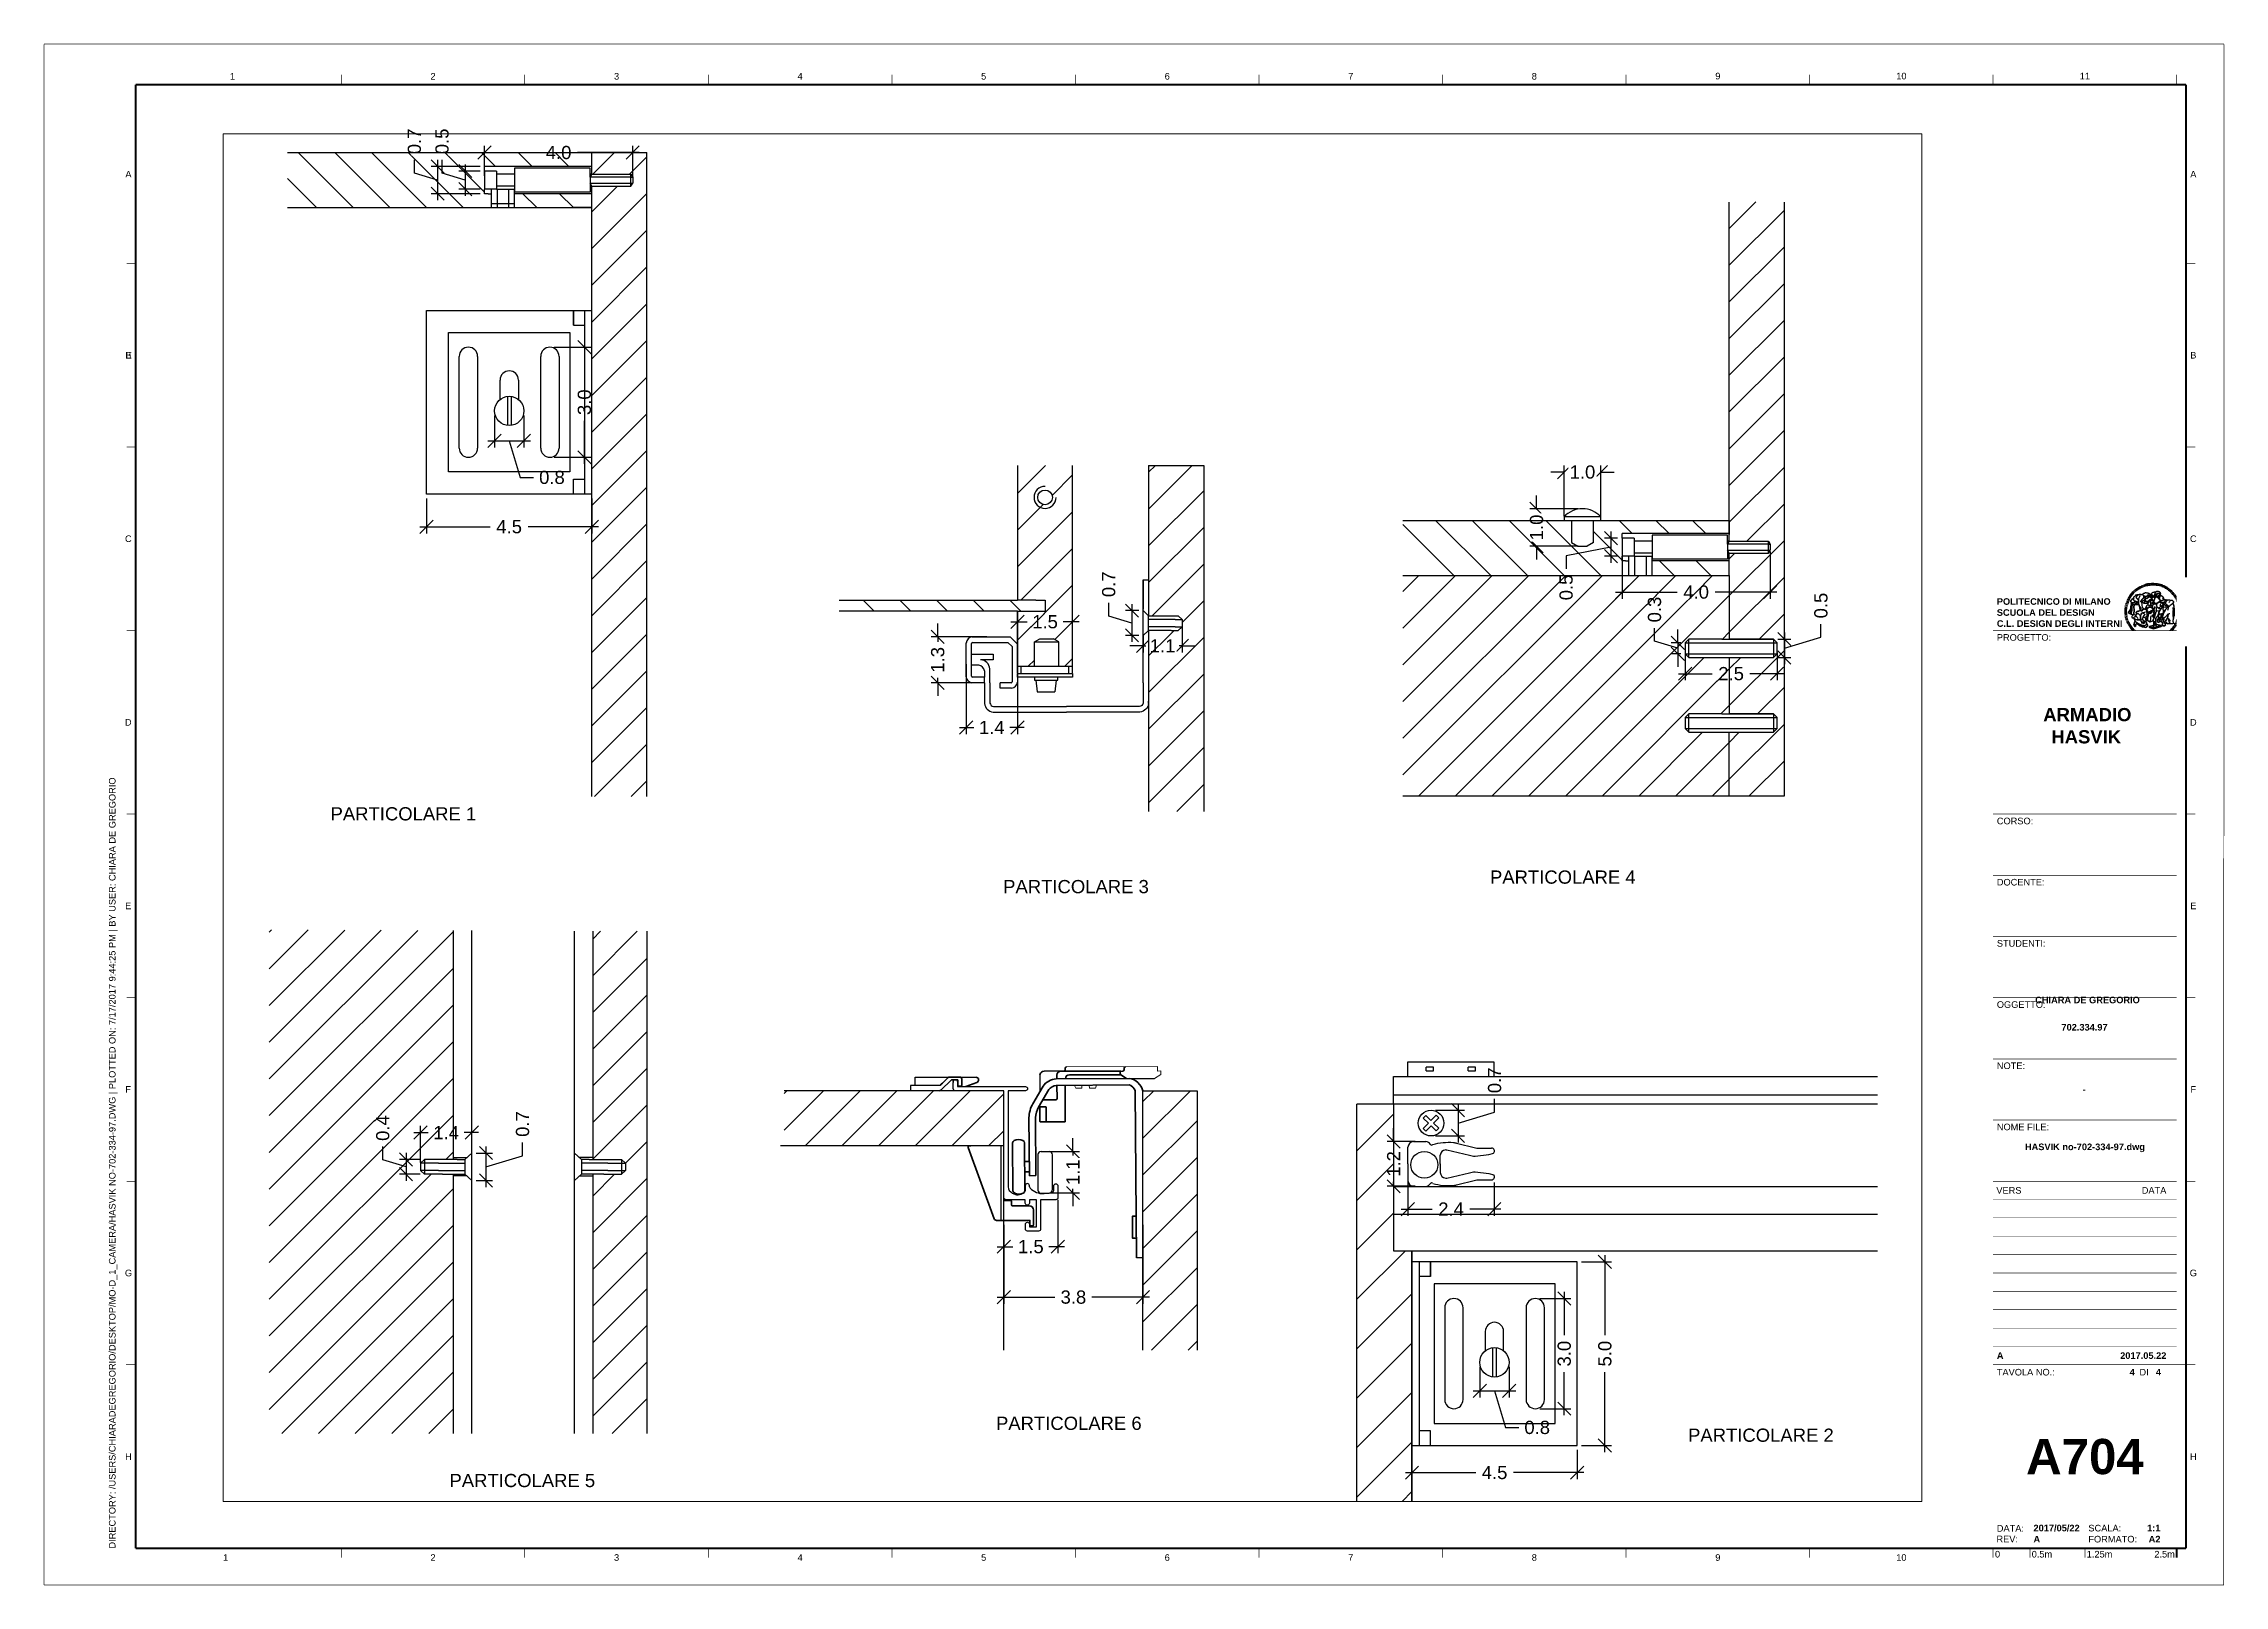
# Paper-space layout 'Layout4' of a CAD drawing. Header units: millimetres. Extents: x -1 to 593, y -1 to 419.
# The model-space entities are those that its viewports show. They can reach past a viewport. Long polylines and large blocks are cut down to what shows.
import ezdxf
from ezdxf.enums import TextEntityAlignment as Align

# ---------------------------------------------------------------- set-up
doc = ezdxf.new("R2010")
doc.units = ezdxf.units.MM
doc.set_wipeout_variables(frame=1)
doc.layers.get('0').update_dxf_attribs({"color": 8})
for name, color, linetype in [('Campiture', 1, 'Continuous'), ('filatura', 8, 'Continuous'), ('G-ANNO-LOGO', 3, 'Continuous'), ('G-ANNO-TEXT', 3, 'Continuous'), ('G-ANNO-TTLB', 3, 'Continuous'), ('QUOTE', 5, 'Continuous')]:
    doc.layers.add(name, color=color, linetype=linetype)
doc.layers.add('G-ANNO-NPLT', color=210, linetype='Continuous', plot=False)
doc.styles.add('ARIAL', font='Arial.ttf')
doc.styles.add('ARIAL-BOLD', font='Arial Bold.ttf')
doc.styles.add('E-ARIAL', font='Arial.ttf')
doc.styles.get("Standard").update_dxf_attribs({"font": 'Arial.ttf'})
doc.dimstyles.new('TICK_36', dxfattribs={"dimtxt": 3.6, "dimasz": 3.6, "dimexe": 1.8, "dimexo": 1.2, "dimgap": 1.8, "dimtad": 0, "dimdec": 1, "dimzin": 0, "dimdsep": 46, "dimtxsty": 'ARIAL', "dimblk": 'OBLIQUE', "dimcen": 1.8, "dimdle": 1.8, "dimclrd": 3, "dimclre": 4, "dimclrt": 3, "dimadec": 0, "dimazin": 0, "dimtfac": 1, "dimtdec": 1, "dimtmove": 1, "dimatfit": 3, "dimldrblk": 'OBLIQUE', "dimfxl": 1, "dimtfill": 1, "dimtolj": 1, "dimtzin": 0, "dimarcsym": 0})

psp = doc.layouts.new('Layout4')

# ---------------------------------------------------------------- texts
at = {"layer": 'G-ANNO-TEXT', "style": 'ARIAL'}
for s, p in [('1', (50.64, 410.28)), ('2', (105.29, 410.28)), ('3', (155.29, 410.28)), ('4', (205.29, 410.28)), ('5', (255.29, 410.28)), ('6', (305.29, 410.28)), ('7', (355.29, 410.28)), ('8', (405.29, 410.28)), ('9', (455.29, 410.33)), ('10', (505.29, 410.33)), ('11', (555.29, 410.33)), ('A', (22.31, 383.61)), ('A', (584.82, 383.61)), ('B', (22.26, 334.3)), ('E', (22.38, 334.3)), ('B', (584.82, 334.3)), ('C', (22.28, 284.3)), ('C', (584.82, 284.3)), ('D', (22.25, 234.3)), ('D', (584.82, 234.3)), ('E', (22.24, 184.3)), ('E', (584.82, 184.3)), ('F', (22.22, 134.3)), ('F', (584.82, 134.3)), ('G', (22.33, 84.3)), ('G', (584.82, 84.3)), ('H', (22.31, 34.3)), ('H', (584.82, 34.3)), ('1', (48.78, 6.8)), ('2', (105.29, 6.8)), ('3', (155.29, 6.8)), ('4', (205.29, 6.8)), ('5', (255.29, 6.8)), ('6', (305.29, 6.8)), ('7', (355.29, 6.8)), ('8', (405.29, 6.8)), ('9', (455.29, 6.8)), ('10', (505.29, 6.8))]:
    psp.add_text(s, height=1.8, dxfattribs=at).set_placement(p, align=Align.MIDDLE_CENTER)
at = {"layer": 'G-ANNO-TEXT', "insert": (16.99, 9.24), "char_height": 1.8, "attachment_point": 1, "rotation": 90, "style": 'ARIAL'}
psp.add_mtext_dynamic_manual_height_columns('DIRECTORY: /USERS/CHIARADEGREGORIO/DESKTOP/MO-D_1_CAMERA/HASVIK NO-702-334-97.DWG | PLOTTED ON: 7/17/2017 9:44:25 PM | BY USER: CHIARA DE GREGORIO', width=412.209, gutter_width=9, heights=[0], dxfattribs=at)
at = {"layer": 'QUOTE'}
for s, p in [('PARTICOLARE 1', (77.37, 207.58)), ('PARTICOLARE 3', (260.6, 187.75)), ('PARTICOLARE 4', (393.22, 190.34)), ('PARTICOLARE 6', (258.65, 41.56)), ('PARTICOLARE 2', (447.18, 38.32)), ('PARTICOLARE 5', (109.77, 25.97))]:
    psp.add_text(s, height=3.6, dxfattribs=at).set_placement(p)

msp = doc.modelspace()

# ---------------------------------------------------------------- blocks, each defined once
blk = doc.blocks.new('logoPolimi')
for p, q in [((-1.49, 1.84), (-1.36, 1.68)), ((-1.41, 1.91), (-1.28, 1.74)), ((-1.32, 1.97), (-1.2, 1.8)), ((-1.22, 2.03), (-1.11, 1.85)), ((-1.13, 2.09), (-1.03, 1.9)), ((-1.03, 2.14), (-0.94, 1.95)), ((-0.93, 2.18), (-0.84, 1.99)), ((-0.83, 2.22), (-0.75, 2.03)), ((-0.72, 2.26), (-0.66, 2.06)), ((-0.61, 2.29), (-0.56, 2.09)), ((-0.51, 2.32), (-0.46, 2.11)), ((-0.4, 2.34), (-0.36, 2.13)), ((-0.29, 2.35), (-0.26, 2.14)), ((-0.18, 2.36), (-0.16, 2.15)), ((-0.07, 2.37), (-0.06, 2.16)), ((0.04, 2.37), (0.04, 2.16)), ((0.15, 2.36), (0.14, 2.16)), ((0.26, 2.36), (0.24, 2.15)), ((0.37, 2.34), (0.34, 2.13)), ((0.48, 2.32), (0.44, 2.12)), ((0.59, 2.3), (0.54, 2.09)), ((0.69, 2.27), (0.63, 2.07)), ((0.8, 2.23), (0.73, 2.03)), ((0.9, 2.19), (0.82, 2)), ((1, 2.15), (0.91, 1.96)), ((1.1, 2.1), (1, 1.91)), ((1.2, 2.04), (1.09, 1.86)), ((1.29, 1.99), (1.18, 1.81)), ((1.38, 1.92), (1.26, 1.75)), ((1.47, 1.86), (1.34, 1.69)), ((-2.37, 0.12), (-2.16, 0.11)), ((-2.37, 0.01), (-2.16, 0.01)), ((-2.36, 0.23), (-2.15, 0.21)), ((-2.35, 0.34), (-2.14, 0.31)), ((-2.33, 0.45), (-2.12, 0.41)), ((-2.3, 0.55), (-2.1, 0.51)), ((-2.28, 0.66), (-2.07, 0.6)), ((-2.24, 0.77), (-2.04, 0.7)), ((-2.2, 0.87), (-2.01, 0.79)), ((-2.16, 0.97), (-1.97, 0.89)), ((-2.11, 1.07), (-1.93, 0.98)), ((-2.06, 1.17), (-1.88, 1.07)), ((-2.01, 1.26), (-1.83, 1.15)), ((-1.94, 1.36), (-1.77, 1.24)), ((-1.88, 1.45), (-1.71, 1.32)), ((-1.84, 0.03), (-1.82, 0.35)), ((-1.81, 1.53), (-1.65, 1.4)), ((-1.74, 1.61), (-1.58, 1.47)), ((-1.73, 0.59), (-1.73, 0.59)), ((-1.73, 0.59), (-1.73, 0.59)), ((-1.66, 1.69), (-1.51, 1.54)), ((-1.65, 0.57), (-1.65, 0.57)), ((-1.59, 1.12), (-1.59, 1.12)), ((-1.58, 1.77), (-1.44, 1.61)), ((-1.51, 0.55), (-1.51, 0.55)), ((-1.51, 0.55), (-1.51, 0.55)), ((-1.31, 0.79), (-1.21, 0.75)), ((-1.21, 0.75), (-1.31, 0.79)), ((-1.21, 0.75), (-1.31, 0.79)), ((-1.21, 0.75), (-1.21, 0.75)), ((-1.21, 0.75), (-1.21, 0.75)), ((-1.19, 0.76), (-1.19, 0.76)), ((-1.19, 0.76), (-1.19, 0.76)), ((-1.17, 0.99), (-1.18, 0.99)), ((-1.18, 0.99), (-1.17, 0.99)), ((-1.16, 0.57), (-1.16, 0.57)), ((-1.16, 0.57), (-1.16, 0.57)), ((-1.1, 0.01), (-0.99, 0.06)), ((-0.99, 0.06), (-1.1, 0.01)), ((-0.99, 0.06), (-1.1, 0.01)), ((-0.99, 0.06), (-0.99, 0.06)), ((-0.99, 0.06), (-0.99, 0.06)), ((-0.97, 0.79), (-0.98, 0.79)), ((-0.89, 0.84), (-0.97, 0.79)), ((-0.97, 0.79), (-0.89, 0.84)), ((-0.96, 1.41), (-0.96, 1.41)), ((-0.96, 1.41), (-0.96, 1.41)), ((-0.89, 0.84), (-0.82, 0.87)), ((-0.82, 0.87), (-0.89, 0.84)), ((-0.89, 0.84), (-0.82, 0.87)), ((-0.88, 0.83), (-0.89, 0.84)), ((-0.85, 1.39), (-0.85, 1.39)), ((-0.85, 1.39), (-0.85, 1.39)), ((-0.84, 0.14), (-0.84, 0.14)), ((-0.77, 1.08), (-0.78, 1.08)), ((-0.78, 1.08), (-0.77, 1.08)), ((-0.61, 1.12), (-0.77, 1.08)), ((-0.77, 1.08), (-0.61, 1.12)), ((-0.77, 1.08), (-0.61, 1.12)), ((-0.75, 1.3), (-0.76, 1.29)), ((-0.76, 1.29), (-0.75, 1.3)), ((-0.65, 0.99), (-0.7, 0.96)), ((-0.69, 0.18), (-0.68, 0.18)), ((-0.66, 0.93), (-0.66, 0.93)), ((-0.66, 0.93), (-0.64, 0.93)), ((-0.66, 0.93), (-0.66, 0.93)), ((-0.66, 0.93), (-0.66, 0.93)), ((-0.63, 1.01), (-0.63, 1.01)), ((-0.63, 1.01), (-0.62, 1.01)), ((-0.63, 0.66), (-0.63, 0.66)), ((-0.6, 1.12), (-0.61, 1.12)), ((-0.61, 1.12), (-0.6, 1.12)), ((-0.61, 1.12), (-0.6, 1.12)), ((-0.61, 0.86), (-0.57, 0.85)), ((-0.57, 0.85), (-0.61, 0.86)), ((-0.61, 0.86), (-0.57, 0.85)), ((-0.53, 1.08), (-0.6, 1.12)), ((-0.6, 1.12), (-0.6, 1.11)), ((-0.6, 1.12), (-0.53, 1.08)), ((-0.57, 0.8), (-0.59, 0.8)), ((-0.57, 0.85), (-0.53, 0.84)), ((-0.57, 0.85), (-0.57, 0.85)), ((-0.57, 0.85), (-0.57, 0.85)), ((-0.57, 0.85), (-0.53, 0.84)), ((-0.56, 0.29), (-0.49, 0.48)), ((-0.56, 0.14), (-0.56, 0.29)), ((-0.5, 0.11), (-0.56, 0.14)), ((-0.53, 0.84), (-0.51, 0.84)), ((-0.53, 0.84), (-0.51, 0.84)), ((-0.53, 0.84), (-0.53, 0.84)), ((-0.51, 0.11), (-0.51, 0.11)), ((-0.51, 0.11), (-0.51, 0.11)), ((-0.34, 0.33), (-0.5, 0.11)), ((-0.49, 0.48), (-0.41, 0.55)), ((-0.42, 0.8), (-0.47, 0.79)), ((-0.42, 0.8), (-0.47, 0.79)), ((-0.47, 0.79), (-0.45, 0.76)), ((-0.47, 0.79), (-0.45, 0.76)), ((-0.45, 1.14), (-0.42, 1.11)), ((-0.42, 1.26), (-0.36, 1.22)), ((-0.41, 0.55), (-0.34, 0.49)), ((-0.4, 1.37), (-0.38, 1.38)), ((-0.39, 1.37), (-0.4, 1.37)), ((-0.35, 1.33), (-0.4, 1.37)), ((-0.39, 1.24), (-0.4, 1.23)), ((-0.38, 1.14), (-0.38, 1.14)), ((-0.34, 0.49), (-0.09, 0.48)), ((-0.16, 0.32), (-0.34, 0.33)), ((-0.14, 0.32), (-0.31, 0.34)), ((-0.28, 1.3), (-0.29, 1.3)), ((-0.28, 1.3), (-0.28, 1.3)), ((-0.16, 1.24), (-0.16, 1.25)), ((-0.16, 1.25), (-0.16, 1.25)), ((-0.16, 0.49), (-0.14, 0.64)), ((-0.06, 0.27), (-0.16, 0.32)), ((-0.1, 0.88), (-0.09, 0.87)), ((-0.08, 1.37), (-0.08, 1.38)), ((-0.08, 1.23), (-0.05, 1.21)), ((-0.05, 1.21), (-0.08, 1.23)), ((-0.08, 1.23), (-0.05, 1.21)), ((-0.03, 0.26), (-0.06, 0.27)), ((-0.05, 1.21), (-0.04, 1.21)), ((-0.04, 1.21), (-0.05, 1.21)), ((-0.04, 1.21), (-0.04, 1.21)), ((-0.04, 1.21), (-0.04, 1.21)), ((-0.04, 0.48), (-0.03, 0.26)), ((0.03, 1.15), (0.03, 1.15)), ((0.03, 0.66), (0.03, 0.67)), ((0.07, 0.58), (0.07, 0.57)), ((0.1, 1.18), (0.1, 1.18)), ((0.1, 0.84), (0.1, 0.84)), ((0.13, 1.32), (0.17, 1.19)), ((0.14, 0.71), (0.34, 0.65)), ((0.31, 0.56), (0.17, 0.63)), ((0.27, 1.61), (0.27, 1.61)), ((0.27, 1.61), (0.27, 1.61)), ((0.27, 1.61), (0.27, 1.61)), ((0.29, 1.29), (0.29, 1.29)), ((0.29, 1.29), (0.29, 1.29)), ((0.29, 1.29), (0.29, 1.29)), ((0.29, 1.29), (0.29, 1.29)), ((0.33, 0.49), (0.34, 0.49)), ((0.33, 0.03), (0.35, 0.03)), ((0.33, 0.03), (0.35, 0.03)), ((0.34, 0.65), (0.34, 0.64)), ((0.35, 0.03), (0.57, 0.06)), ((0.35, 0.03), (0.57, 0.06)), ((0.35, 0.03), (0.35, 0.03)), ((0.35, 0.03), (0.35, 0.03)), ((0.38, 1.36), (0.37, 1.35)), ((0.38, 0.34), (0.37, 0.34)), ((0.38, 0.34), (0.38, 0.34)), ((0.43, 0.67), (0.39, 0.64)), ((0.49, 1.05), (0.51, 1.13)), ((0.51, 1.13), (0.49, 1.05)), ((0.49, 1.05), (0.51, 1.13)), ((0.51, 1.31), (0.5, 1.29)), ((0.51, 1.13), (0.52, 1.23)), ((0.52, 1.23), (0.51, 1.23)), ((0.51, 1.23), (0.52, 1.23)), ((0.52, 1.23), (0.51, 1.13)), ((0.51, 1.13), (0.52, 1.23)), ((0.52, 1.24), (0.6, 1.37)), ((0.52, 1.23), (0.6, 1.36)), ((0.6, 1.36), (0.52, 1.23)), ((0.52, 1.23), (0.52, 1.23)), ((0.52, 1.23), (0.52, 1.24)), ((0.52, 1.23), (0.52, 1.23)), ((0.55, 1.07), (0.53, 1.06)), ((0.53, 1.04), (0.53, 1.06)), ((0.53, 1.05), (0.53, 1.04)), ((0.54, 0.3), (0.63, 0.32)), ((0.54, -0.08), (0.61, 0.06)), ((0.61, 0.06), (0.54, -0.08)), ((0.54, -0.08), (0.61, 0.06)), ((0.56, 0.19), (0.59, 0.21)), ((0.57, 1.07), (0.57, 1.07)), ((0.57, 1.07), (0.57, 1.07)), ((0.57, 1.07), (0.57, 1.07)), ((0.57, 1.07), (0.57, 1.07)), ((0.57, 1.07), (0.57, 1.07)), ((0.57, 1.07), (0.57, 1.07)), ((0.57, 1.07), (0.57, 1.07)), ((0.58, 0.3), (0.59, 0.29)), ((0.59, 0.78), (0.59, 0.79)), ((0.59, 0.79), (0.59, 0.79)), ((0.59, 0.79), (0.59, 0.79)), ((0.59, 0.79), (0.59, 0.78)), ((0.61, 0.06), (0.6, 0.07)), ((0.6, 0.07), (0.61, 0.06)), ((0.61, 0.06), (0.61, 0.07)), ((0.62, 0.21), (0.65, 0.22)), ((0.64, 1.37), (0.65, 1.37)), ((0.69, 0.86), (0.68, 0.86)), ((0.68, 0.86), (0.69, 0.86)), ((0.68, 0.76), (0.68, 0.76)), ((0.76, 0.26), (0.76, 0.26)), ((0.82, 0.35), (0.84, 0.36)), ((0.82, 0.35), (0.82, 0.35)), ((0.84, 0.36), (0.84, 0.37)), ((0.85, 0.34), (1.05, 0.35)), ((0.93, 1.05), (0.93, 1.05)), ((0.93, 1.05), (0.93, 1.05)), ((0.93, 1.05), (0.93, 1.04)), ((0.93, 1.05), (0.93, 1.05)), ((0.97, 0.66), (0.96, 0.66)), ((1.01, 0.97), (0.98, 0.96)), ((1.17, 0.96), (1.17, 0.95)), ((1.17, 0.95), (1.17, 0.95)), ((1.34, 0.37), (1.26, 0.04)), ((1.27, 0.37), (1.27, 0.38)), ((1.28, 0.95), (1.28, 0.95)), ((1.37, 0.73), (1.46, 0.81)), ((1.41, 0.4), (1.41, 0.41)), ((1.56, 1.79), (1.42, 1.63)), ((1.64, 1.71), (1.49, 1.56)), ((1.49, 0.9), (1.57, 0.92)), ((1.72, 1.63), (1.56, 1.49)), ((1.67, 0.6), (1.57, 0.53)), ((1.79, 1.55), (1.63, 1.41)), ((1.86, 1.47), (1.7, 1.34)), ((1.93, 1.38), (1.76, 1.26)), ((1.99, 1.29), (1.81, 1.17)), ((2.05, 1.19), (1.87, 1.09)), ((2.1, 1.1), (1.92, 1)), ((2.15, 1), (1.96, 0.91)), ((2.19, 0.9), (2, 0.82)), ((2.23, 0.79), (2.04, 0.72)), ((2.27, 0.69), (2.07, 0.63)), ((2.3, 0.58), (2.09, 0.53)), ((2.32, 0.47), (2.12, 0.43)), ((2.34, 0.37), (2.13, 0.33)), ((2.36, 0.26), (2.15, 0.23)), ((2.37, 0.15), (2.16, 0.13)), ((2.37, 0.04), (2.16, 0.03)), ((-2.37, -0.1), (-2.16, -0.09)), ((-2.36, -0.21), (-2.15, -0.19)), ((-2.35, -0.32), (-2.14, -0.29)), ((-2.33, -0.43), (-2.12, -0.39)), ((-2.31, -0.54), (-2.1, -0.49)), ((-2.28, -0.65), (-2.08, -0.59)), ((-2.25, -0.75), (-2.05, -0.69)), ((-2.21, -0.86), (-2.02, -0.78)), ((-2.17, -0.96), (-1.98, -0.87)), ((-2.12, -1.06), (-1.93, -0.96)), ((-2.07, -1.16), (-1.89, -1.05)), ((-2.04, -0.15), (-1.97, -0.2)), ((-2.01, -1.25), (-1.84, -1.14)), ((-1.95, -1.34), (-1.78, -1.22)), ((-1.89, -1.43), (-1.72, -1.31)), ((-1.82, -1.52), (-1.66, -1.38)), ((-1.75, -1.6), (-1.59, -1.46)), ((-1.67, -1.68), (-1.52, -1.53)), ((-1.58, -0.12), (-1.6, -0.18)), ((-1.6, -0.18), (-1.58, -0.28)), ((-1.57, -0.54), (-1.59, -0.54)), ((-1.59, -0.54), (-1.59, -0.54)), ((-1.59, -1.76), (-1.45, -1.6)), ((-1.56, -0.32), (-1.56, -0.31)), ((-1.56, -0.31), (-1.56, -0.31)), ((-1.53, -0.65), (-1.53, -0.65)), ((-1.53, -0.65), (-1.53, -0.65)), ((-1.51, -1.83), (-1.37, -1.67)), ((-1.48, -0.86), (-1.48, -0.85)), ((-1.42, -0.37), (-1.42, -0.37)), ((-1.42, -1.9), (-1.29, -1.73)), ((-1.38, -0.46), (-1.38, -0.46)), ((-1.33, -1.96), (-1.21, -1.79)), ((-1.31, -0.24), (-1.31, -0.23)), ((-1.31, -0.23), (-1.31, -0.24)), ((-1.23, -0.19), (-1.23, -0.19)), ((-1.23, -0.19), (-1.23, -0.19)), ((-1.23, -0.19), (-1.23, -0.19)), ((-1.23, -0.19), (-1.23, -0.19)), ((-1.01, -0.39), (-1.02, -0.39)), ((-1.02, -0.39), (-1.01, -0.39)), ((-1.02, -0.7), (-1.02, -0.7)), ((-1.02, -0.7), (-1.02, -0.7)), ((-1.02, -0.7), (-1.02, -0.7)), ((-0.79, -0.51), (-0.83, -0.58)), ((-0.83, -0.58), (-0.79, -0.51)), ((-0.83, -0.58), (-0.79, -0.51)), ((-0.78, -1.05), (-0.83, -0.94)), ((-0.83, -0.94), (-0.78, -1.05)), ((-0.83, -0.94), (-0.83, -0.94)), ((-0.83, -0.94), (-0.78, -1.05)), ((-0.82, -1.23), (-0.82, -1.23)), ((-0.82, -1.23), (-0.77, -1.23)), ((-0.77, -1.23), (-0.82, -1.23)), ((-0.82, -1.23), (-0.82, -1.23)), ((-0.77, -1.23), (-0.82, -1.23)), ((-0.75, -0.96), (-0.8, -0.89)), ((-0.8, -0.89), (-0.79, -0.92)), ((-0.79, -0.92), (-0.8, -0.89)), ((-0.8, -0.89), (-0.75, -0.96)), ((-0.79, -0.92), (-0.8, -0.89)), ((-0.8, -0.89), (-0.8, -0.89)), ((-0.8, -0.89), (-0.75, -0.96)), ((-0.79, -0.92), (-0.78, -0.95)), ((-0.78, -0.95), (-0.79, -0.92)), ((-0.78, -0.95), (-0.79, -0.92)), ((-0.77, -0.49), (-0.78, -0.48)), ((-0.78, -0.48), (-0.77, -0.49)), ((-0.78, -0.95), (-0.76, -1)), ((-0.76, -1), (-0.78, -0.95)), ((-0.76, -1), (-0.78, -0.95)), ((-0.71, -0.89), (-0.75, -0.87)), ((-0.75, -0.87), (-0.71, -0.89)), ((-0.75, -0.87), (-0.71, -0.89)), ((-0.72, -1.01), (-0.75, -0.96)), ((-0.75, -0.96), (-0.72, -1.01)), ((-0.75, -0.96), (-0.72, -1.01)), ((-0.64, -0.93), (-0.71, -0.89)), ((-0.71, -0.89), (-0.64, -0.93)), ((-0.71, -0.89), (-0.64, -0.93)), ((-0.66, -0.53), (-0.66, -0.53)), ((-0.66, -0.53), (-0.66, -0.53)), ((-0.66, -0.53), (-0.66, -0.53)), ((-0.39, -0.81), (-0.51, -0.69)), ((-0.51, -1.04), (-0.5, -1.04)), ((-0.48, -0.42), (-0.48, -0.42)), ((-0.48, -0.42), (-0.48, -0.42)), ((-0.48, -0.42), (-0.48, -0.42)), ((-0.41, -0.51), (-0.41, -0.51)), ((-0.38, -0.05), (-0.39, -0.12)), ((-0.39, -0.12), (-0.37, -0.1)), ((-0.35, -0.14), (-0.37, -0.08)), ((-0.37, -0.09), (-0.37, -0.09)), ((-0.33, -0.12), (-0.35, -0.14)), ((-0.32, -0.14), (-0.35, -0.14)), ((-0.35, -0.18), (-0.34, -0.22)), ((-0.34, -0.08), (-0.29, -0.16)), ((-0.34, -0.22), (-0.34, -0.22)), ((-0.27, -0.17), (-0.32, -0.14)), ((-0.25, -0.91), (-0.26, -0.9)), ((-0.26, -1.29), (0.1, -1.2)), ((0.1, -1.2), (-0.26, -1.29)), ((0.08, -1.4), (-0.26, -1.29)), ((-0.26, -1.29), (0.08, -1.4)), ((-0.26, -1.38), (-0.26, -1.29)), ((-0.26, -1.29), (-0.26, -1.29)), ((-0.26, -1.29), (-0.26, -1.38)), ((-0.26, -1.29), (0.08, -1.4)), ((-0.26, -1.29), (-0.26, -1.29)), ((0.08, -1.49), (-0.26, -1.38)), ((-0.26, -1.38), (0.09, -1.49)), ((-0.14, -0.15), (-0.16, -0.13)), ((-0.11, -0.04), (-0.12, -0.05)), ((-0.04, -0.41), (-0.01, -0.44)), ((-0.01, -0.44), (-0.04, -0.41)), ((-0.04, -0.41), (-0.01, -0.44)), ((0.07, -0.84), (0.07, -0.84)), ((0.07, -0.84), (0.07, -0.84)), ((0.1, -1.2), (0.08, -1.32)), ((0.08, -1.32), (0.13, -1.2)), ((0.08, -1.4), (0.72, -1.22)), ((0.72, -1.22), (0.08, -1.4)), ((0.08, -1.4), (0.72, -1.22)), ((0.72, -1.31), (0.08, -1.49)), ((0.08, -1.44), (0.08, -1.4)), ((0.08, -1.4), (0.08, -1.44)), ((0.08, -1.4), (0.08, -1.49)), ((0.08, -1.49), (0.08, -1.44)), ((0.08, -1.44), (0.08, -1.44)), ((0.08, -1.44), (0.08, -1.45)), ((0.08, -1.45), (0.08, -1.46)), ((0.08, -1.46), (0.08, -1.49)), ((0.1, -1.01), (0.09, -0.86)), ((0.1, -1.01), (0.09, -0.86)), ((0.09, -1.49), (0.72, -1.31)), ((0.1, -1.2), (0.12, -1.04)), ((0.12, -1.04), (0.1, -1.2)), ((0.13, -1.2), (0.1, -1.2)), ((0.1, -1.2), (0.13, -1.2)), ((0.13, -1.2), (0.1, -1.2)), ((0.1, -1.2), (0.1, -1.2)), ((0.11, -0.44), (0.11, -0.44)), ((0.11, -0.44), (0.11, -0.44)), ((0.12, -0.21), (0.12, -0.21)), ((0.12, -0.21), (0.12, -0.21)), ((0.12, -0.21), (0.12, -0.21)), ((0.12, -0.21), (0.12, -0.21)), ((0.12, -0.21), (0.12, -0.21)), ((0.12, -0.21), (0.12, -0.21)), ((0.12, -0.21), (0.12, -0.21)), ((0.12, -0.21), (0.12, -0.21)), ((0.12, -0.21), (0.12, -0.21)), ((0.12, -0.21), (0.12, -0.21)), ((0.12, -0.21), (0.12, -0.21)), ((0.12, -0.21), (0.12, -0.21)), ((0.12, -0.21), (0.12, -0.21)), ((0.12, -0.56), (0.14, -0.53)), ((0.14, -0.53), (0.12, -0.56)), ((0.12, -0.56), (0.14, -0.53)), ((0.12, -1.04), (0.12, -1.04)), ((0.12, -1.04), (0.12, -1.04)), ((0.12, -1.04), (0.12, -1.04)), ((0.21, -0.99), (0.13, -1.2)), ((0.13, -1.2), (0.21, -0.99)), ((0.36, -1.14), (0.13, -1.2)), ((0.13, -1.2), (0.26, -1.17)), ((0.14, -0.53), (0.16, -0.49)), ((0.16, -0.49), (0.14, -0.53)), ((0.14, -0.53), (0.16, -0.49)), ((0.16, -0.49), (0.16, -0.49)), ((0.16, -0.49), (0.16, -0.49)), ((0.28, -1.19), (0.21, -0.99)), ((0.21, -0.99), (0.31, -1.27)), ((0.24, -0.17), (0.24, -0.16)), ((0.24, -0.16), (0.24, -0.17)), ((0.25, -0.84), (0.25, -0.88)), ((0.25, -0.88), (0.25, -0.84)), ((0.25, -0.88), (0.25, -0.84)), ((0.25, -0.88), (0.29, -1.17)), ((0.26, -0.88), (0.25, -0.88)), ((0.31, -1.27), (0.25, -0.88)), ((0.26, -1.17), (0.28, -1.16)), ((0.28, -1.16), (0.36, -1.14)), ((0.29, -1.17), (0.28, -1.19)), ((0.36, -1.14), (0.72, -1.22)), ((0.72, -1.22), (0.36, -1.14)), ((0.49, -0.31), (0.49, -0.31)), ((0.49, -0.31), (0.49, -0.31)), ((0.5, -0.27), (0.5, -0.27)), ((0.51, -0.27), (0.51, -0.27)), ((0.72, -0.81), (0.75, -0.89)), ((0.72, -1.22), (0.72, -1.31)), ((0.72, -1.31), (0.72, -1.22)), ((0.74, -0.23), (0.74, -0.23)), ((0.74, -0.23), (0.75, -0.24)), ((0.75, -0.23), (0.75, -0.23)), ((0.86, -0.25), (0.82, -0.34)), ((0.87, -0.22), (0.86, -0.23)), ((0.87, -0.22), (0.86, -0.25)), ((0.96, -0.58), (0.96, -0.57)), ((1.05, -1.05), (1.04, -1.05)), ((1.28, -2), (1.17, -1.82)), ((1.37, -1.93), (1.25, -1.76)), ((1.31, -0.27), (1.3, -0.26)), ((1.3, -0.26), (1.3, -0.26)), ((1.3, -0.26), (1.3, -0.26)), ((1.3, -0.26), (1.31, -0.27)), ((1.3, -0.26), (1.3, -0.26)), ((1.46, -1.87), (1.33, -1.7)), ((1.54, -1.8), (1.41, -1.64)), ((1.63, -1.72), (1.48, -1.57)), ((1.71, -1.65), (1.55, -1.5)), ((1.78, -1.57), (1.62, -1.43)), ((1.85, -1.48), (1.69, -1.35)), ((1.92, -1.39), (1.75, -1.27)), ((1.98, -1.3), (1.81, -1.19)), ((2.04, -1.21), (1.86, -1.1)), ((2.09, -1.11), (1.91, -1.01)), ((2.14, -1.01), (1.95, -0.92)), ((2.19, -0.91), (1.99, -0.83)), ((2.23, -0.81), (2.03, -0.74)), ((2.26, -0.7), (2.06, -0.64)), ((2.29, -0.6), (2.09, -0.55)), ((2.32, -0.49), (2.11, -0.45)), ((2.34, -0.38), (2.13, -0.35)), ((2.35, -0.27), (2.15, -0.25)), ((2.37, -0.08), (2.16, -0.07)), ((2.36, -0.16), (2.16, -0.15)), ((-1.24, -2.02), (-1.13, -1.84)), ((-1.14, -2.08), (-1.04, -1.89)), ((-1.04, -2.13), (-0.95, -1.94)), ((-0.94, -2.18), (-0.86, -1.98)), ((-0.84, -2.22), (-0.77, -2.02)), ((-0.74, -2.25), (-0.67, -2.05)), ((-0.63, -2.29), (-0.57, -2.08)), ((-0.52, -2.31), (-0.48, -2.11)), ((-0.42, -2.33), (-0.38, -2.13)), ((-0.31, -2.35), (-0.28, -2.14)), ((-0.2, -2.36), (-0.18, -2.15)), ((-0.09, -2.37), (-0.08, -2.16)), ((0.03, -2.37), (0.02, -2.16)), ((0.14, -2.37), (0.12, -2.16)), ((0.25, -2.36), (0.22, -2.15)), ((0.35, -2.34), (0.32, -2.14)), ((0.46, -2.32), (0.42, -2.12)), ((0.57, -2.3), (0.52, -2.1)), ((0.68, -2.27), (0.62, -2.07)), ((0.78, -2.24), (0.71, -2.04)), ((0.89, -2.2), (0.81, -2)), ((0.99, -2.15), (0.9, -1.96)), ((1.09, -2.11), (0.99, -1.92)), ((1.19, -2.05), (1.08, -1.87))]:
    blk.add_line(p, q)
for points in [[(-1.9, 0.12), (-1.94, 0.02), (-2.05, -0.09), (-2.05, -0.09)], [(-1.86, 0.38), (-1.86, 0.38), (-1.87, 0.19), (-1.9, 0.12)], [(-1.76, 0.6), (-1.76, 0.6), (-1.84, 0.57), (-1.86, 0.38)], [(-1.86, -0.04), (-1.84, 0.02), (-1.84, 0.03), (-1.84, 0.03)], [(-1.82, 0.78), (-1.83, 0.8), (-1.85, 0.86), (-1.83, 0.88)], [(-1.82, 0.78), (-1.83, 0.8), (-1.85, 0.86), (-1.83, 0.88)], [(-1.83, 0.88), (-1.81, 0.9), (-1.76, 0.96), (-1.76, 0.96)], [(-1.83, 0.88), (-1.81, 0.9), (-1.76, 0.96), (-1.76, 0.96)], [(-1.76, 0.6), (-1.83, 0.7), (-1.78, 0.74), (-1.78, 0.74)], [(-1.78, 0.74), (-1.79, 0.74), (-1.83, 0.7), (-1.76, 0.6)], [(-1.78, 0.74), (-1.8, 0.76), (-1.81, 0.78), (-1.82, 0.78)], [(-1.78, 0.74), (-1.8, 0.76), (-1.81, 0.78), (-1.82, 0.78)], [(-1.82, 0.35), (-1.81, 0.5), (-1.73, 0.59), (-1.73, 0.59)], [(-1.82, -0.19), (-1.73, -0.07), (-1.75, 0.14), (-1.75, 0.3)], [(-1.75, 0.33), (-1.75, 0.17), (-1.73, -0.05), (-1.8, -0.17)], [(-1.78, 0.74), (-1.75, 0.72), (-1.72, 0.69), (-1.68, 0.7)], [(-1.68, 0.7), (-1.72, 0.69), (-1.75, 0.72), (-1.78, 0.74)], [(-1.68, 0.7), (-1.72, 0.69), (-1.75, 0.72), (-1.78, 0.74)], [(-1.78, 0.74), (-1.78, 0.74), (-1.78, 0.74), (-1.78, 0.74)], [(-1.76, 0.96), (-1.68, 1.1), (-1.59, 1.12), (-1.59, 1.12)], [(-1.76, 0.96), (-1.68, 1.1), (-1.6, 1.12), (-1.6, 1.12)], [(-1.73, 0.59), (-1.74, 0.59), (-1.75, 0.6), (-1.76, 0.6)], [(-1.73, 0.59), (-1.74, 0.59), (-1.75, 0.6), (-1.76, 0.6)], [(-1.75, 0.3), (-1.76, 0.47), (-1.65, 0.57), (-1.65, 0.57)], [(-1.65, 0.57), (-1.65, 0.57), (-1.76, 0.5), (-1.75, 0.33)], [(-1.65, 0.57), (-1.68, 0.58), (-1.7, 0.58), (-1.73, 0.59)], [(-1.65, 0.57), (-1.68, 0.58), (-1.7, 0.58), (-1.73, 0.59)], [(-1.5, 0.71), (-1.53, 0.74), (-1.61, 0.71), (-1.68, 0.7)], [(-1.68, 0.7), (-1.61, 0.71), (-1.53, 0.73), (-1.5, 0.71)], [(-1.5, 0.71), (-1.53, 0.73), (-1.61, 0.71), (-1.68, 0.7)], [(-1.51, 0.55), (-1.56, 0.56), (-1.61, 0.56), (-1.65, 0.57)], [(-1.65, 0.57), (-1.61, 0.56), (-1.56, 0.56), (-1.51, 0.55)], [(-1.51, 0.55), (-1.56, 0.56), (-1.61, 0.56), (-1.65, 0.57)], [(-1.59, 1.12), (-1.6, 1.06), (-1.61, 0.99), (-1.61, 0.97)], [(-1.61, 0.97), (-1.61, 0.99), (-1.6, 1.06), (-1.59, 1.12)], [(-1.61, 0.97), (-1.61, 0.99), (-1.6, 1.06), (-1.59, 1.12)], [(-1.61, 0.97), (-1.61, 0.95), (-1.56, 0.88), (-1.54, 0.87)], [(-1.54, 0.87), (-1.56, 0.88), (-1.61, 0.95), (-1.61, 0.97)], [(-1.54, 0.87), (-1.56, 0.88), (-1.61, 0.96), (-1.61, 0.97)], [(-1.59, 1.12), (-1.59, 1.13), (-1.59, 1.15), (-1.58, 1.16)], [(-1.59, 1.12), (-1.59, 1.13), (-1.59, 1.15), (-1.58, 1.16)], [(-1.58, 1.16), (-1.57, 1.21), (-1.52, 1.23), (-1.49, 1.25)], [(-1.58, 1.16), (-1.57, 1.21), (-1.52, 1.23), (-1.49, 1.25)], [(-1.58, 0.36), (-1.58, 0.48), (-1.51, 0.55), (-1.51, 0.55)], [(-1.51, 0.55), (-1.51, 0.55), (-1.58, 0.48), (-1.58, 0.36)], [(-1.51, 0.55), (-1.51, 0.55), (-1.58, 0.48), (-1.58, 0.36)], [(-1.55, 0.04), (-1.55, 0.08), (-1.58, 0.25), (-1.58, 0.36)], [(-1.58, 0.36), (-1.58, 0.25), (-1.55, 0.08), (-1.55, 0.04)], [(-1.58, 0.36), (-1.58, 0.25), (-1.55, 0.08), (-1.55, 0.04)], [(-1.58, -0.12), (-1.57, -0.06), (-1.55, 0.02), (-1.55, 0.04)], [(-1.55, 0.04), (-1.55, 0.02), (-1.57, -0.06), (-1.58, -0.12)], [(-1.55, 0.04), (-1.55, 0.02), (-1.56, -0.04), (-1.57, -0.1)], [(-1.54, 0.87), (-1.52, 0.85), (-1.47, 0.83), (-1.44, 0.83)], [(-1.44, 0.83), (-1.47, 0.83), (-1.52, 0.85), (-1.54, 0.87)], [(-1.45, 0.83), (-1.47, 0.83), (-1.52, 0.85), (-1.54, 0.87)], [(-1.51, 0.55), (-1.33, 0.54), (-1.16, 0.57), (-1.16, 0.57)], [(-1.16, 0.57), (-1.16, 0.57), (-1.33, 0.54), (-1.51, 0.55)], [(-1.16, 0.57), (-1.16, 0.57), (-1.33, 0.54), (-1.51, 0.55)], [(-1.5, 0.71), (-1.46, 0.68), (-1.4, 0.62), (-1.33, 0.66)], [(-1.33, 0.66), (-1.4, 0.62), (-1.46, 0.68), (-1.5, 0.71)], [(-1.33, 0.66), (-1.4, 0.62), (-1.46, 0.68), (-1.5, 0.71)], [(-1.49, 1.25), (-1.46, 1.26), (-1.42, 1.33), (-1.39, 1.36)], [(-1.49, 1.25), (-1.46, 1.27), (-1.43, 1.34), (-1.39, 1.36)], [(-1.31, 0.79), (-1.33, 0.79), (-1.42, 0.83), (-1.45, 0.83)], [(-1.44, 0.83), (-1.42, 0.83), (-1.33, 0.79), (-1.31, 0.79)], [(-1.31, 0.79), (-1.33, 0.79), (-1.42, 0.83), (-1.44, 0.83)], [(-1.35, 1.1), (-1.4, 1.17), (-1.36, 1.23), (-1.29, 1.31)], [(-1.29, 1.31), (-1.36, 1.23), (-1.4, 1.17), (-1.35, 1.1)], [(-1.35, 1.1), (-1.4, 1.17), (-1.36, 1.23), (-1.29, 1.31)], [(-1.39, 1.36), (-1.35, 1.38), (-1.26, 1.4), (-1.19, 1.41)], [(-1.39, 1.36), (-1.35, 1.38), (-1.26, 1.4), (-1.19, 1.41)], [(-1.18, 0.99), (-1.24, 0.97), (-1.3, 1.03), (-1.35, 1.1)], [(-1.35, 1.1), (-1.3, 1.03), (-1.24, 0.97), (-1.18, 0.99)], [(-1.18, 1), (-1.24, 0.97), (-1.3, 1.03), (-1.35, 1.1)], [(-1.33, 0.66), (-1.28, 0.7), (-1.23, 0.73), (-1.21, 0.75)], [(-1.21, 0.75), (-1.23, 0.73), (-1.28, 0.7), (-1.33, 0.66)], [(-1.21, 0.75), (-1.23, 0.73), (-1.28, 0.7), (-1.33, 0.66)], [(-1.29, 1.31), (-1.22, 1.39), (-1.01, 1.41), (-0.96, 1.41)], [(-0.96, 1.41), (-1.01, 1.41), (-1.22, 1.39), (-1.29, 1.31)], [(-1.29, 1.31), (-1.22, 1.39), (-1.01, 1.41), (-0.96, 1.41)], [(-1.24, -0.02), (-1.21, -0.01), (-1.1, 0.01), (-1.1, 0.01)], [(-1.1, 0.01), (-1.1, 0.01), (-1.21, -0.01), (-1.24, -0.02)], [(-1.1, 0.01), (-1.1, 0.01), (-1.21, -0.01), (-1.24, -0.02)], [(-1.21, 0.75), (-1.2, 0.75), (-1.19, 0.76), (-1.19, 0.76)], [(-1.19, 0.76), (-1.19, 0.76), (-1.2, 0.75), (-1.21, 0.75)], [(-1.19, 0.76), (-1.19, 0.76), (-1.2, 0.76), (-1.21, 0.75)], [(-1.19, 1.41), (-1.11, 1.43), (-0.97, 1.41), (-0.97, 1.41)], [(-1.19, 1.41), (-1.12, 1.43), (-0.98, 1.41), (-0.98, 1.41)], [(-1.19, 0.76), (-1.19, 0.77), (-1.18, 0.78), (-1.18, 0.79)], [(-1.18, 0.79), (-1.18, 0.78), (-1.19, 0.77), (-1.19, 0.76)], [(-1.19, 0.76), (-1.19, 0.77), (-1.19, 0.78), (-1.18, 0.79)], [(-1.18, 0.68), (-1.18, 0.68), (-1.19, 0.71), (-1.19, 0.76)], [(-1.19, 0.76), (-1.19, 0.71), (-1.18, 0.68), (-1.18, 0.68)], [(-1.18, 0.68), (-1.18, 0.68), (-1.19, 0.71), (-1.19, 0.76)], [(-1.18, 0.97), (-1.18, 0.97), (-1.18, 0.98), (-1.17, 0.99)], [(-1.17, 0.99), (-1.18, 0.98), (-1.18, 0.97), (-1.18, 0.97)], [(-1.18, 0.97), (-1.18, 0.97), (-1.18, 0.98), (-1.17, 0.99)], [(-1.18, 0.79), (-1.17, 0.86), (-1.18, 0.95), (-1.18, 0.97)], [(-1.18, 0.97), (-1.18, 0.95), (-1.17, 0.86), (-1.18, 0.79)], [(-1.18, 0.79), (-1.17, 0.86), (-1.18, 0.95), (-1.18, 0.97)], [(-1.16, 0.57), (-1.17, 0.6), (-1.18, 0.64), (-1.18, 0.68)], [(-1.18, 0.68), (-1.18, 0.64), (-1.17, 0.6), (-1.16, 0.57)], [(-1.16, 0.57), (-1.17, 0.6), (-1.18, 0.64), (-1.18, 0.68)], [(-1.17, 0.99), (-1.17, 1.03), (-1.16, 1.09), (-1.14, 1.13)], [(-1.09, 0.42), (-1.1, 0.44), (-1.14, 0.48), (-1.16, 0.57)], [(-1.16, 0.57), (-1.14, 0.48), (-1.1, 0.44), (-1.09, 0.42)], [(-1.09, 0.42), (-1.1, 0.44), (-1.14, 0.48), (-1.16, 0.57)], [(-1.14, 1.13), (-1.12, 1.18), (-1.05, 1.31), (-1.05, 1.31)], [(-1.12, 0.46), (-1.12, 0.46), (-1.13, 0.38), (-1.11, 0.26)], [(-1.11, 0.26), (-1.08, 0.14), (-1.05, 0.03), (-1.05, 0.03)], [(-1.02, 0.32), (-1.02, 0.32), (-1.08, 0.4), (-1.09, 0.42)], [(-1.09, 0.42), (-1.08, 0.4), (-1.02, 0.32), (-1.02, 0.32)], [(-1.02, 0.32), (-1.02, 0.32), (-1.08, 0.4), (-1.09, 0.42)], [(-0.98, 0.2), (-0.98, 0.21), (-1.02, 0.32), (-1.02, 0.32)], [(-1.02, 0.32), (-1.02, 0.32), (-0.98, 0.21), (-0.98, 0.2)], [(-0.98, 0.2), (-0.98, 0.21), (-1.02, 0.32), (-1.02, 0.32)], [(-1.01, 0.12), (-1, 0.16), (-0.98, 0.19), (-0.98, 0.2)], [(-0.98, 0.2), (-0.98, 0.19), (-1, 0.16), (-1.01, 0.12)], [(-1.01, 0.12), (-1, 0.16), (-0.98, 0.19), (-0.98, 0.2)], [(-0.99, 0.06), (-1, 0.07), (-1.01, 0.1), (-1.01, 0.12)], [(-1.01, 0.12), (-1.01, 0.1), (-1, 0.07), (-0.99, 0.06)], [(-0.99, 0.06), (-1, 0.07), (-1.01, 0.1), (-1.01, 0.12)], [(-0.99, 0.06), (-0.99, 0.06), (-0.99, 0.06), (-0.98, 0.05)], [(-0.98, 0.05), (-0.99, 0.06), (-0.99, 0.06), (-0.99, 0.06)], [(-0.99, 0.05), (-0.99, 0.06), (-0.99, 0.06), (-0.99, 0.06)], [(-0.95, 0.02), (-0.96, 0.03), (-0.97, 0.04), (-0.99, 0.05)], [(-0.98, 1.41), (-0.98, 1.41), (-0.97, 1.41), (-0.96, 1.41)], [(-0.98, 0.81), (-0.94, 0.85), (-0.92, 0.93), (-0.91, 0.97)], [(-0.91, 0.97), (-0.92, 0.93), (-0.94, 0.85), (-0.98, 0.81)], [(-0.91, 0.97), (-0.92, 0.93), (-0.94, 0.85), (-0.98, 0.81)], [(-0.98, 0.79), (-0.98, 0.81), (-0.98, 0.81), (-0.98, 0.81)], [(-0.98, 0.81), (-0.98, 0.81), (-0.98, 0.81), (-0.98, 0.79)], [(-0.98, 0.81), (-0.98, 0.81), (-0.98, 0.81), (-0.98, 0.79)], [(-0.98, 0.79), (-0.98, 0.79), (-0.98, 0.78), (-0.97, 0.77)], [(-0.98, 0.79), (-0.98, 0.79), (-0.98, 0.78), (-0.97, 0.77)], [(-0.98, 0.05), (-0.97, 0.04), (-0.96, 0.03), (-0.95, 0.02)], [(-0.95, 0.02), (-0.96, 0.03), (-0.97, 0.04), (-0.98, 0.05)], [(-0.97, 1.41), (-0.97, 1.41), (-0.97, 1.41), (-0.96, 1.41)], [(-0.97, 0.77), (-0.96, 0.74), (-0.91, 0.64), (-0.91, 0.57)], [(-0.97, 0.77), (-0.96, 0.74), (-0.91, 0.64), (-0.91, 0.57)], [(-0.96, 1.41), (-0.94, 1.41), (-0.9, 1.41), (-0.85, 1.39)], [(-0.96, 1.41), (-0.94, 1.41), (-0.9, 1.41), (-0.85, 1.39)], [(-0.95, 0.02), (-0.94, 0.01), (-0.92, 0.01), (-0.9, 0.01)], [(-0.9, 0.01), (-0.92, 0.01), (-0.94, 0.01), (-0.95, 0.02)], [(-0.91, 0.01), (-0.92, 0.01), (-0.94, 0.01), (-0.95, 0.02)], [(-0.91, 0.97), (-0.89, 1), (-0.87, 1.01), (-0.84, 1.02)], [(-0.84, 1.02), (-0.87, 1.01), (-0.89, 1), (-0.91, 0.97)], [(-0.84, 1.02), (-0.87, 1.01), (-0.89, 1.01), (-0.91, 0.97)], [(-0.91, 0.57), (-0.91, 0.5), (-0.9, 0.43), (-0.88, 0.37)], [(-0.91, 0.57), (-0.91, 0.5), (-0.9, 0.43), (-0.88, 0.37)], [(-0.87, 0.03), (-0.87, 0.03), (-0.89, 0.01), (-0.91, 0.01)], [(-0.9, 0.01), (-0.89, 0.01), (-0.87, 0.03), (-0.87, 0.03)], [(-0.87, 0.03), (-0.87, 0.03), (-0.89, 0.01), (-0.9, 0.01)], [(-0.88, 0.84), (-0.88, 0.84), (-0.89, 0.79), (-0.88, 0.77)], [(-0.88, 0.77), (-0.89, 0.79), (-0.88, 0.83), (-0.88, 0.83)], [(-0.74, 0.66), (-0.85, 0.67), (-0.88, 0.77), (-0.88, 0.77)], [(-0.88, 0.77), (-0.88, 0.77), (-0.85, 0.67), (-0.74, 0.66)], [(-0.88, 0.37), (-0.86, 0.32), (-0.83, 0.25), (-0.82, 0.25)], [(-0.88, 0.37), (-0.86, 0.32), (-0.83, 0.25), (-0.82, 0.25)], [(-0.87, 0.03), (-0.86, 0.03), (-0.86, 0.05), (-0.86, 0.06)], [(-0.86, 0.06), (-0.86, 0.05), (-0.86, 0.03), (-0.87, 0.03)], [(-0.86, 0.06), (-0.86, 0.05), (-0.86, 0.03), (-0.87, 0.03)], [(-0.85, 1.39), (-0.86, 1.42), (-0.8, 1.45), (-0.8, 1.46)], [(-0.85, 1.39), (-0.86, 1.42), (-0.83, 1.44), (-0.82, 1.45)], [(-0.86, 0.06), (-0.86, 0.07), (-0.86, 0.1), (-0.85, 0.11)], [(-0.85, 0.11), (-0.86, 0.1), (-0.86, 0.07), (-0.86, 0.06)], [(-0.85, 0.11), (-0.86, 0.1), (-0.86, 0.07), (-0.86, 0.06)], [(-0.81, 1.36), (-0.83, 1.37), (-0.84, 1.38), (-0.85, 1.39)], [(-0.85, 1.39), (-0.84, 1.38), (-0.83, 1.37), (-0.81, 1.36)], [(-0.85, 1.39), (-0.84, 1.38), (-0.83, 1.37), (-0.81, 1.36)], [(-0.85, 0.11), (-0.85, 0.12), (-0.84, 0.14), (-0.84, 0.14)], [(-0.84, 0.14), (-0.84, 0.14), (-0.85, 0.12), (-0.85, 0.11)], [(-0.84, 0.14), (-0.84, 0.14), (-0.85, 0.12), (-0.85, 0.11)], [(-0.84, 1.02), (-0.83, 1.03), (-0.81, 1.05), (-0.78, 1.08)], [(-0.78, 1.08), (-0.81, 1.05), (-0.83, 1.03), (-0.84, 1.02)], [(-0.78, 1.08), (-0.81, 1.05), (-0.83, 1.03), (-0.84, 1.02)], [(-0.84, 0.14), (-0.83, 0.15), (-0.81, 0.16), (-0.81, 0.16)], [(-0.81, 0.16), (-0.81, 0.16), (-0.83, 0.15), (-0.84, 0.14)], [(-0.81, 0.16), (-0.81, 0.16), (-0.84, 0.15), (-0.84, 0.14)], [(-0.84, 0.15), (-0.84, 0.15), (-0.84, 0.15), (-0.84, 0.14)], [(-0.84, 0.14), (-0.84, 0.14), (-0.84, 0.14), (-0.84, 0.14)], [(-0.84, 0.14), (-0.84, 0.14), (-0.84, 0.14), (-0.84, 0.14)], [(-0.84, 0.14), (-0.84, 0.14), (-0.84, 0.14), (-0.84, 0.14)], [(-0.82, 1.45), (-0.82, 1.45), (-0.8, 1.45), (-0.8, 1.45)], [(-0.82, 0.87), (-0.82, 0.87), (-0.72, 0.91), (-0.66, 0.93)], [(-0.66, 0.93), (-0.72, 0.91), (-0.82, 0.87), (-0.82, 0.87)], [(-0.82, 0.87), (-0.82, 0.87), (-0.72, 0.91), (-0.66, 0.93)], [(-0.82, 0.25), (-0.8, 0.25), (-0.77, 0.24), (-0.77, 0.23)], [(-0.82, 0.25), (-0.8, 0.25), (-0.78, 0.24), (-0.77, 0.23)], [(-0.76, 1.29), (-0.77, 1.32), (-0.79, 1.34), (-0.81, 1.36)], [(-0.81, 1.36), (-0.79, 1.34), (-0.77, 1.32), (-0.76, 1.29)], [(-0.81, 1.36), (-0.79, 1.34), (-0.77, 1.32), (-0.76, 1.3)], [(-0.81, 0.16), (-0.8, 0.17), (-0.8, 0.17), (-0.79, 0.18)], [(-0.79, 0.18), (-0.8, 0.17), (-0.8, 0.17), (-0.81, 0.16)], [(-0.79, 0.18), (-0.8, 0.17), (-0.8, 0.17), (-0.81, 0.16)], [(-0.8, 1.46), (-0.8, 1.49), (-0.69, 1.51), (-0.69, 1.51)], [(-0.8, 1.46), (-0.8, 1.49), (-0.75, 1.49), (-0.75, 1.49)], [(-0.8, 1.45), (-0.8, 1.45), (-0.8, 1.46), (-0.8, 1.46)], [(-0.79, 0.18), (-0.78, 0.18), (-0.77, 0.16), (-0.77, 0.16)], [(-0.77, 0.16), (-0.77, 0.16), (-0.78, 0.18), (-0.79, 0.18)], [(-0.77, 0.16), (-0.77, 0.16), (-0.78, 0.18), (-0.79, 0.18)], [(-0.78, 1.08), (-0.77, 1.1), (-0.76, 1.13), (-0.75, 1.16)], [(-0.75, 1.16), (-0.76, 1.13), (-0.77, 1.1), (-0.78, 1.08)], [(-0.75, 1.16), (-0.76, 1.13), (-0.77, 1.1), (-0.78, 1.08)], [(-0.77, 0.23), (-0.76, 0.22), (-0.72, 0.2), (-0.71, 0.2)], [(-0.77, 0.23), (-0.76, 0.22), (-0.72, 0.2), (-0.71, 0.2)], [(-0.77, 0.16), (-0.77, 0.16), (-0.74, 0.16), (-0.7, 0.17)], [(-0.7, 0.17), (-0.74, 0.16), (-0.77, 0.16), (-0.77, 0.16)], [(-0.7, 0.17), (-0.74, 0.16), (-0.77, 0.16), (-0.77, 0.16)], [(-0.76, 1.3), (-0.74, 1.25), (-0.73, 1.2), (-0.75, 1.16)], [(-0.75, 1.16), (-0.73, 1.2), (-0.74, 1.25), (-0.76, 1.29)], [(-0.76, 1.29), (-0.74, 1.25), (-0.73, 1.2), (-0.75, 1.16)], [(-0.75, 1.49), (-0.75, 1.52), (-0.69, 1.51), (-0.69, 1.51)], [(-0.7, 1.26), (-0.7, 1.28), (-0.73, 1.28), (-0.75, 1.3)], [(-0.75, 1.3), (-0.73, 1.28), (-0.7, 1.28), (-0.7, 1.26)], [(-0.71, 1.24), (-0.72, 1.25), (-0.73, 1.27), (-0.75, 1.28)], [(-0.63, 0.66), (-0.63, 0.66), (-0.73, 0.66), (-0.74, 0.66)], [(-0.74, 0.66), (-0.73, 0.66), (-0.63, 0.66), (-0.63, 0.66)], [(-0.65, 1.23), (-0.67, 1.24), (-0.71, 1.23), (-0.71, 1.24)], [(-0.71, 0.2), (-0.7, 0.2), (-0.69, 0.19), (-0.69, 0.18)], [(-0.71, 0.2), (-0.7, 0.2), (-0.69, 0.19), (-0.69, 0.18)], [(-0.65, 1.23), (-0.67, 1.24), (-0.7, 1.25), (-0.7, 1.26)], [(-0.7, 1.26), (-0.7, 1.25), (-0.67, 1.24), (-0.65, 1.23)], [(-0.7, 0.17), (-0.69, 0.17), (-0.68, 0.18), (-0.69, 0.18)], [(-0.69, 0.18), (-0.68, 0.18), (-0.69, 0.17), (-0.7, 0.17)], [(-0.69, 0.18), (-0.68, 0.18), (-0.69, 0.17), (-0.7, 0.17)], [(-0.69, 1.51), (-0.69, 1.59), (-0.51, 1.55), (-0.51, 1.55)], [(-0.69, 1.51), (-0.66, 1.55), (-0.66, 1.55), (-0.66, 1.55)], [(-0.66, 0.67), (-0.69, 0.69), (-0.68, 0.72), (-0.68, 0.76)], [(-0.68, 0.76), (-0.68, 0.72), (-0.69, 0.69), (-0.66, 0.67)], [(-0.66, 0.68), (-0.69, 0.69), (-0.68, 0.72), (-0.68, 0.76)], [(-0.68, 0.76), (-0.68, 0.79), (-0.67, 0.82), (-0.66, 0.83)], [(-0.66, 0.83), (-0.67, 0.82), (-0.68, 0.79), (-0.68, 0.76)], [(-0.68, 0.76), (-0.68, 0.79), (-0.67, 0.82), (-0.66, 0.83)], [(-0.68, 0.18), (-0.68, 0.18), (-0.56, 0.15), (-0.51, 0.11)], [(-0.68, 0.18), (-0.68, 0.18), (-0.56, 0.15), (-0.51, 0.11)], [(-0.66, 1.55), (-0.63, 1.57), (-0.51, 1.55), (-0.51, 1.55)], [(-0.62, 0.95), (-0.63, 0.95), (-0.64, 0.94), (-0.66, 0.93)], [(-0.66, 0.93), (-0.64, 0.94), (-0.63, 0.95), (-0.62, 0.95)], [(-0.66, 0.83), (-0.65, 0.85), (-0.61, 0.86), (-0.61, 0.86)], [(-0.61, 0.86), (-0.61, 0.86), (-0.65, 0.84), (-0.66, 0.83)], [(-0.66, 0.83), (-0.65, 0.84), (-0.61, 0.86), (-0.61, 0.86)], [(-0.63, 0.66), (-0.64, 0.67), (-0.65, 0.67), (-0.66, 0.68)], [(-0.63, 0.66), (-0.64, 0.67), (-0.65, 0.67), (-0.66, 0.67)], [(-0.66, 0.67), (-0.65, 0.67), (-0.64, 0.67), (-0.63, 0.66)], [(-0.59, 1.24), (-0.6, 1.23), (-0.63, 1.22), (-0.65, 1.23)], [(-0.65, 1.23), (-0.63, 1.22), (-0.6, 1.23), (-0.59, 1.24)], [(-0.56, 1.24), (-0.56, 1.24), (-0.63, 1.22), (-0.65, 1.23)], [(-0.63, 1.01), (-0.63, 1.01), (-0.64, 1), (-0.65, 0.99)], [(-0.64, 0.93), (-0.64, 0.93), (-0.58, 0.88), (-0.57, 0.85)], [(-0.64, 0.93), (-0.64, 0.93), (-0.58, 0.88), (-0.57, 0.85)], [(-0.6, 1.11), (-0.6, 1.11), (-0.59, 1.05), (-0.63, 1.01)], [(-0.6, 1.11), (-0.6, 1.11), (-0.59, 1.05), (-0.63, 1.01)], [(-0.5, 0.65), (-0.55, 0.61), (-0.6, 0.64), (-0.63, 0.66)], [(-0.5, 0.65), (-0.55, 0.61), (-0.6, 0.64), (-0.63, 0.66)], [(-0.62, 1.01), (-0.62, 1.01), (-0.62, 0.97), (-0.62, 0.95)], [(-0.62, 0.95), (-0.62, 0.97), (-0.62, 1.01), (-0.62, 1.01)], [(-0.56, 1.24), (-0.56, 1.24), (-0.57, 1.25), (-0.59, 1.24)], [(-0.59, 1.24), (-0.57, 1.25), (-0.56, 1.24), (-0.56, 1.24)], [(-0.41, 0.55), (-0.41, 0.55), (-0.59, 0.44), (-0.56, 0.15)], [(-0.52, 0.81), (-0.53, 0.8), (-0.56, 0.79), (-0.57, 0.8)], [(-0.57, 0.01), (-0.57, 0.01), (-0.38, -0.06), (-0.35, -0.15)], [(-0.49, 1.27), (-0.5, 1.26), (-0.53, 1.24), (-0.56, 1.24)], [(-0.52, 1.26), (-0.53, 1.26), (-0.54, 1.22), (-0.56, 1.24)], [(-0.56, 1.24), (-0.54, 1.22), (-0.53, 1.26), (-0.52, 1.26)], [(-0.47, 1.06), (-0.49, 1.06), (-0.53, 1.08), (-0.53, 1.08)], [(-0.53, 1.08), (-0.53, 1.08), (-0.49, 1.06), (-0.47, 1.06)], [(-0.53, 0.84), (-0.53, 0.84), (-0.52, 0.81), (-0.52, 0.81)], [(-0.49, 1.27), (-0.5, 1.26), (-0.51, 1.26), (-0.52, 1.26)], [(-0.52, 1.26), (-0.51, 1.26), (-0.5, 1.26), (-0.49, 1.27)], [(-0.51, 0.12), (-0.51, 0.12), (-0.52, 0.19), (-0.49, 0.21)], [(-0.51, 0.19), (-0.51, 0.18), (-0.52, 0.15), (-0.51, 0.14)], [(-0.51, 1.55), (-0.43, 1.57), (-0.43, 1.53), (-0.43, 1.53)], [(-0.51, 1.55), (-0.43, 1.57), (-0.35, 1.51), (-0.35, 1.51)], [(-0.51, 0.84), (-0.51, 0.84), (-0.46, 0.83), (-0.45, 0.83)], [(-0.51, 0.84), (-0.51, 0.84), (-0.46, 0.83), (-0.45, 0.83)], [(-0.42, 0.27), (-0.43, 0.27), (-0.5, 0.2), (-0.51, 0.19)], [(-0.51, 0.14), (-0.51, 0.13), (-0.47, 0.05), (-0.47, 0.04)], [(-0.51, 0.11), (-0.51, 0.11), (-0.51, 0.11), (-0.51, 0.11)], [(-0.51, 0.11), (-0.51, 0.11), (-0.47, 0.1), (-0.46, 0.04)], [(-0.51, 0.11), (-0.51, 0.11), (-0.51, 0.11), (-0.51, 0.11)], [(-0.51, 0.11), (-0.5, 0.11), (-0.5, 0.1), (-0.49, 0.1)], [(-0.47, 0.71), (-0.46, 0.66), (-0.5, 0.65), (-0.5, 0.65)], [(-0.47, 0.71), (-0.46, 0.66), (-0.5, 0.65), (-0.5, 0.65)], [(-0.44, 1.3), (-0.45, 1.3), (-0.47, 1.28), (-0.49, 1.27)], [(-0.49, 1.27), (-0.47, 1.28), (-0.45, 1.3), (-0.44, 1.3)], [(-0.44, 1.3), (-0.45, 1.3), (-0.47, 1.28), (-0.49, 1.27)], [(-0.49, 0.21), (-0.48, 0.21), (-0.47, 0.22), (-0.47, 0.23)], [(-0.49, 0.21), (-0.49, 0.21), (-0.49, 0.21), (-0.49, 0.21)], [(-0.37, -0.09), (-0.37, -0.07), (-0.49, 0.1), (-0.49, 0.1)], [(-0.46, 1.08), (-0.46, 1.07), (-0.46, 1.06), (-0.47, 1.06)], [(-0.47, 1.06), (-0.46, 1.06), (-0.46, 1.07), (-0.46, 1.08)], [(-0.45, 0.76), (-0.44, 0.74), (-0.47, 0.71), (-0.47, 0.71)], [(-0.45, 0.76), (-0.44, 0.74), (-0.47, 0.71), (-0.47, 0.71)], [(-0.47, 0.23), (-0.46, 0.24), (-0.44, 0.27), (-0.42, 0.27)], [(-0.47, 0.04), (-0.47, 0.03), (-0.44, 0.02), (-0.44, 0.01)], [(-0.44, 1.1), (-0.45, 1.1), (-0.46, 1.08), (-0.46, 1.08)], [(-0.46, 1.08), (-0.46, 1.09), (-0.45, 1.1), (-0.44, 1.1)], [(-0.46, 0.04), (-0.46, 0.03), (-0.45, 0.03), (-0.44, 0.02)], [(-0.45, 0.83), (-0.44, 0.83), (-0.39, 0.82), (-0.39, 0.82)], [(-0.45, 0.83), (-0.44, 0.83), (-0.39, 0.82), (-0.39, 0.82)], [(-0.36, 0.68), (-0.36, 0.66), (-0.45, 0.58), (-0.41, 0.55)], [(-0.41, 0.55), (-0.45, 0.58), (-0.4, 0.62), (-0.39, 0.62)], [(-0.41, 1.32), (-0.42, 1.3), (-0.43, 1.3), (-0.44, 1.3)], [(-0.44, 1.3), (-0.43, 1.3), (-0.42, 1.3), (-0.41, 1.32)], [(-0.41, 1.32), (-0.42, 1.3), (-0.43, 1.3), (-0.44, 1.3)], [(-0.42, 1.11), (-0.42, 1.11), (-0.44, 1.1), (-0.44, 1.1)], [(-0.44, 1.1), (-0.44, 1.1), (-0.42, 1.11), (-0.42, 1.11)], [(-0.44, 0.02), (-0.43, 0.01), (-0.44, 0.01), (-0.43, 0)], [(-0.44, 0.01), (-0.43, 0), (-0.43, -0.02), (-0.38, -0.05)], [(-0.43, 1.53), (-0.37, 1.53), (-0.35, 1.5), (-0.35, 1.5)], [(-0.4, 1.12), (-0.4, 1.11), (-0.42, 1.11), (-0.42, 1.11)], [(-0.42, 1.11), (-0.42, 1.11), (-0.4, 1.11), (-0.4, 1.12)], [(-0.39, 0.82), (-0.39, 0.81), (-0.42, 0.8), (-0.42, 0.8)], [(-0.39, 0.82), (-0.39, 0.81), (-0.42, 0.8), (-0.42, 0.8)], [(-0.35, 0.32), (-0.36, 0.31), (-0.41, 0.28), (-0.42, 0.27)], [(-0.42, 0.27), (-0.41, 0.27), (-0.39, 0.28), (-0.38, 0.3)], [(-0.4, 1.37), (-0.4, 1.37), (-0.39, 1.33), (-0.41, 1.32)], [(-0.41, 1.32), (-0.39, 1.33), (-0.4, 1.37), (-0.4, 1.37)], [(-0.4, 1.37), (-0.4, 1.37), (-0.39, 1.33), (-0.41, 1.32)], [(-0.34, 0.49), (-0.35, 0.51), (-0.36, 0.52), (-0.41, 0.55)], [(-0.41, 0.55), (-0.36, 0.52), (-0.35, 0.51), (-0.34, 0.49)], [(-0.38, 1.14), (-0.38, 1.14), (-0.39, 1.12), (-0.4, 1.12)], [(-0.4, 1.12), (-0.39, 1.12), (-0.38, 1.14), (-0.38, 1.14)], [(-0.37, 1.36), (-0.38, 1.36), (-0.38, 1.35), (-0.39, 1.37)], [(-0.39, 0.63), (-0.39, 0.64), (-0.38, 0.65), (-0.36, 0.67)], [(-0.39, 0.62), (-0.38, 0.63), (-0.39, 0.63), (-0.39, 0.63)], [(-0.38, 1.38), (-0.38, 1.38), (-0.38, 1.36), (-0.36, 1.36)], [(-0.38, 1.14), (-0.38, 1.14), (-0.35, 1.11), (-0.35, 1.15)], [(-0.35, 1.14), (-0.35, 1.11), (-0.38, 1.14), (-0.38, 1.14)], [(-0.38, 0.3), (-0.37, 0.31), (-0.34, 0.35), (-0.3, 0.34)], [(-0.35, 1.34), (-0.37, 1.35), (-0.37, 1.36), (-0.37, 1.36)], [(-0.36, 1.36), (-0.36, 1.36), (-0.37, 1.35), (-0.35, 1.34)], [(-0.36, 0.67), (-0.34, 0.68), (-0.35, 0.68), (-0.35, 0.73)], [(-0.35, 0.73), (-0.36, 0.68), (-0.35, 0.69), (-0.36, 0.68)], [(-0.35, 1.5), (-0.33, 1.52), (-0.31, 1.5), (-0.31, 1.5)], [(-0.35, 1.51), (-0.28, 1.52), (-0.25, 1.44), (-0.25, 1.44)], [(-0.28, 1.3), (-0.31, 1.32), (-0.34, 1.34), (-0.35, 1.34)], [(-0.35, 1.34), (-0.34, 1.34), (-0.31, 1.32), (-0.28, 1.3)], [(-0.28, 1.31), (-0.31, 1.32), (-0.31, 1.31), (-0.35, 1.33)], [(-0.3, 1.28), (-0.3, 1.26), (-0.34, 1.18), (-0.35, 1.14)], [(-0.35, 1.15), (-0.34, 1.18), (-0.3, 1.26), (-0.3, 1.28)], [(-0.3, 0.9), (-0.3, 0.9), (-0.34, 0.77), (-0.35, 0.73)], [(-0.35, 0.73), (-0.34, 0.78), (-0.32, 0.79), (-0.32, 0.79)], [(-0.31, 0.34), (-0.31, 0.34), (-0.34, 0.33), (-0.35, 0.32)], [(-0.25, 0.48), (-0.27, 0.49), (-0.33, 0.47), (-0.34, 0.49)], [(-0.34, 0.49), (-0.33, 0.47), (-0.21, 0.46), (-0.18, 0.47)], [(-0.32, 0.79), (-0.33, 0.84), (-0.31, 0.88), (-0.31, 0.88)], [(-0.31, 1.5), (-0.26, 1.48), (-0.25, 1.44), (-0.25, 1.44)], [(-0.31, 0.88), (-0.31, 0.91), (-0.26, 0.94), (-0.26, 0.94)], [(-0.29, 1.3), (-0.29, 1.3), (-0.29, 1.29), (-0.3, 1.28)], [(-0.3, 1.28), (-0.29, 1.29), (-0.29, 1.3), (-0.29, 1.3)], [(-0.3, 1.19), (-0.3, 1.2), (-0.26, 1.22), (-0.26, 1.22)], [(-0.3, 1.19), (-0.3, 1.2), (-0.26, 1.22), (-0.26, 1.22)], [(-0.25, 1.17), (-0.28, 1.17), (-0.29, 1.18), (-0.3, 1.19)], [(-0.25, 1.17), (-0.28, 1.17), (-0.29, 1.19), (-0.3, 1.19)], [(-0.26, 0.94), (-0.26, 0.94), (-0.29, 0.92), (-0.3, 0.9)], [(-0.3, 0.34), (-0.25, 0.33), (-0.15, 0.33), (-0.14, 0.32)], [(-0.25, 1.3), (-0.26, 1.3), (-0.27, 1.3), (-0.28, 1.31)], [(-0.25, 1.3), (-0.26, 1.3), (-0.27, 1.3), (-0.28, 1.3)], [(-0.26, 1.22), (-0.26, 1.22), (-0.22, 1.24), (-0.18, 1.24)], [(-0.26, 1.22), (-0.26, 1.22), (-0.22, 1.24), (-0.18, 1.24)], [(-0.26, 0.94), (-0.23, 1), (-0.18, 0.98), (-0.18, 0.98)], [(-0.18, 0.98), (-0.18, 0.98), (-0.23, 1), (-0.26, 0.94)], [(-0.25, 1.44), (-0.19, 1.42), (-0.22, 1.38), (-0.22, 1.38)], [(-0.25, 1.44), (-0.19, 1.42), (-0.21, 1.33), (-0.22, 1.33)], [(-0.22, 1.33), (-0.22, 1.32), (-0.22, 1.3), (-0.25, 1.3)], [(-0.22, 1.32), (-0.22, 1.32), (-0.22, 1.3), (-0.25, 1.3)], [(-0.22, 1.18), (-0.23, 1.17), (-0.23, 1.17), (-0.25, 1.17)], [(-0.22, 1.18), (-0.23, 1.17), (-0.23, 1.17), (-0.25, 1.17)], [(-0.18, 0.47), (-0.18, 0.47), (-0.23, 0.46), (-0.25, 0.48)], [(-0.22, 1.38), (-0.18, 1.35), (-0.21, 1.33), (-0.22, 1.32)], [(-0.21, 1.18), (-0.21, 1.19), (-0.22, 1.18), (-0.22, 1.18)], [(-0.21, 1.18), (-0.21, 1.18), (-0.22, 1.18), (-0.22, 1.18)], [(-0.22, 0.88), (-0.21, 0.91), (-0.19, 0.95), (-0.17, 0.96)], [(-0.17, 0.96), (-0.19, 0.95), (-0.21, 0.91), (-0.22, 0.88)], [(-0.22, 0.88), (-0.21, 0.91), (-0.19, 0.96), (-0.17, 0.96)], [(-0.19, 0.81), (-0.21, 0.83), (-0.22, 0.85), (-0.22, 0.88)], [(-0.22, 0.88), (-0.22, 0.85), (-0.21, 0.83), (-0.19, 0.81)], [(-0.19, 0.82), (-0.21, 0.83), (-0.22, 0.85), (-0.22, 0.88)], [(-0.13, 1.11), (-0.13, 1.11), (-0.2, 1.17), (-0.21, 1.18)], [(-0.13, 1.11), (-0.13, 1.11), (-0.2, 1.17), (-0.21, 1.18)], [(-0.16, 0), (-0.16, -0.01), (-0.17, -0.02), (-0.21, -0.04)], [(-0.17, 0.75), (-0.17, 0.77), (-0.18, 0.8), (-0.19, 0.82)], [(-0.17, 0.75), (-0.17, 0.77), (-0.18, 0.8), (-0.19, 0.81)], [(-0.19, 0.81), (-0.18, 0.8), (-0.17, 0.77), (-0.17, 0.75)], [(-0.19, -0.02), (-0.18, -0.02), (-0.16, -0.01), (-0.16, 0)], [(-0.18, 1.24), (-0.17, 1.24), (-0.17, 1.24), (-0.16, 1.25)], [(-0.18, 1.24), (-0.17, 1.24), (-0.17, 1.24), (-0.16, 1.24)], [(-0.18, 0.98), (-0.15, 0.99), (-0.13, 1), (-0.13, 1)], [(-0.13, 0.99), (-0.13, 0.99), (-0.15, 0.99), (-0.18, 0.98)], [(-0.18, 0.47), (-0.15, 0.48), (-0.14, 0.57), (-0.14, 0.57)], [(-0.15, 0.51), (-0.15, 0.49), (-0.18, 0.47), (-0.18, 0.47)], [(-0.17, 0.96), (-0.16, 0.96), (-0.13, 0.99), (-0.06, 0.97)], [(-0.06, 0.97), (-0.13, 0.99), (-0.16, 0.96), (-0.17, 0.96)], [(-0.17, 0.96), (-0.16, 0.97), (-0.13, 0.99), (-0.06, 0.97)], [(-0.15, 0.67), (-0.17, 0.7), (-0.17, 0.74), (-0.17, 0.75)], [(-0.17, 0.75), (-0.17, 0.74), (-0.17, 0.7), (-0.15, 0.67)], [(-0.15, 0.67), (-0.17, 0.7), (-0.17, 0.74), (-0.17, 0.75)], [(-0.17, -0.01), (-0.15, 0), (-0.08, 0.04), (-0.06, 0.05)], [(-0.16, 1.25), (-0.16, 1.25), (-0.16, 1.31), (-0.14, 1.33)], [(-0.16, 1.25), (-0.16, 1.25), (-0.16, 1.32), (-0.14, 1.33)], [(-0.16, 1.24), (-0.13, 1.25), (-0.11, 1.25), (-0.08, 1.23)], [(-0.08, 1.23), (-0.11, 1.25), (-0.13, 1.25), (-0.16, 1.24)], [(-0.16, 1.25), (-0.13, 1.25), (-0.11, 1.25), (-0.08, 1.23)], [(0.03, 0.66), (-0.09, 0.66), (-0.16, 0.69), (-0.16, 0.69)], [(-0.16, 0.49), (-0.16, 0.49), (0.03, 0.44), (0.07, 0.57)], [(0, 0.49), (-0.07, 0.47), (-0.16, 0.49), (-0.16, 0.49)], [(-0.16, 0), (-0.16, 0.01), (-0.14, 0.01), (-0.13, 0.01)], [(-0.13, 0.01), (-0.14, 0.01), (-0.16, 0.01), (-0.16, 0)], [(-0.14, 0.64), (-0.15, 0.65), (-0.15, 0.66), (-0.15, 0.67)], [(-0.15, 0.67), (-0.15, 0.66), (-0.15, 0.65), (-0.14, 0.64)], [(-0.14, 0.64), (-0.15, 0.65), (-0.15, 0.66), (-0.15, 0.67)], [(-0.14, 0.57), (-0.15, 0.56), (-0.15, 0.52), (-0.15, 0.51)], [(-0.14, 1.33), (-0.13, 1.34), (-0.1, 1.36), (-0.08, 1.37)], [(-0.14, 1.33), (-0.13, 1.34), (-0.1, 1.36), (-0.08, 1.37)], [(-0.14, 0.64), (-0.14, 0.61), (-0.13, 0.58), (-0.14, 0.57)], [(-0.14, 0.57), (-0.14, 0.59), (-0.14, 0.61), (-0.14, 0.64)], [(-0.06, 0.27), (-0.11, 0.27), (-0.14, 0.32), (-0.14, 0.32)], [(-0.14, 0.32), (-0.13, 0.31), (-0.07, 0.26), (-0.06, 0.26)], [(-0.04, 1.1), (-0.09, 1.08), (-0.13, 1.11), (-0.13, 1.11)], [(-0.04, 1.11), (-0.09, 1.08), (-0.13, 1.11), (-0.13, 1.11)], [(-0.06, 1.01), (-0.07, 1.01), (-0.13, 0.99), (-0.13, 0.99)], [(-0.13, 1), (-0.13, 1), (-0.11, 1), (-0.1, 1)], [(-0.13, 0.86), (-0.13, 0.86), (-0.1, 0.91), (-0.08, 0.89)], [(-0.13, 0.01), (-0.11, 0.02), (-0.07, 0.04), (-0.06, 0.05)], [(-0.06, 0.05), (-0.07, 0.04), (-0.11, 0.02), (-0.13, 0.01)], [(-0.08, 1.38), (-0.08, 1.38), (-0.12, 1.44), (-0.06, 1.51)], [(-0.08, 1.38), (-0.08, 1.38), (-0.12, 1.44), (-0.06, 1.51)], [(-0.1, 1), (-0.09, 1), (-0.06, 1.01), (-0.05, 1)], [(-0.09, 0.48), (-0.09, 0.48), (0, 0.47), (0.01, 0.49)], [(-0.05, 1.36), (-0.06, 1.37), (-0.07, 1.37), (-0.08, 1.37)], [(-0.08, 1.37), (-0.07, 1.37), (-0.06, 1.37), (-0.05, 1.36)], [(-0.08, 1.37), (-0.07, 1.37), (-0.06, 1.37), (-0.05, 1.36)], [(-0.06, 1.51), (0, 1.58), (0.02, 1.59), (0.04, 1.59)], [(-0.06, 1.51), (0, 1.58), (0.02, 1.59), (0.04, 1.59)], [(-0.05, 1.23), (-0.05, 1.23), (-0.06, 1.24), (-0.05, 1.25)], [(-0.05, 1.25), (-0.06, 1.24), (-0.05, 1.23), (-0.05, 1.23)], [(-0.05, 1.23), (-0.05, 1.23), (-0.06, 1.24), (-0.05, 1.25)], [(-0.01, 0.98), (-0.02, 1), (-0.06, 1.01), (-0.06, 1.01)], [(-0.06, 0.97), (-0.06, 0.97), (-0.03, 0.95), (-0.03, 0.95)], [(-0.03, 0.95), (-0.03, 0.95), (-0.06, 0.97), (-0.06, 0.97)], [(-0.06, 0.97), (-0.06, 0.97), (-0.03, 0.95), (-0.03, 0.95)], [(0.02, 0.2), (0.02, 0.21), (0, 0.26), (-0.06, 0.27)], [(-0.06, 0.26), (-0.05, 0.26), (-0.04, 0.26), (-0.03, 0.26)], [(-0.06, 0.05), (-0.04, 0.06), (0, 0.03), (0.01, 0.03)], [(-0.06, 0.05), (-0.05, 0.06), (-0.04, 0.06), (-0.03, 0.06)], [(-0.03, 0.06), (-0.04, 0.06), (-0.05, 0.06), (-0.06, 0.05)], [(0.1, 1.25), (0.08, 1.31), (-0.02, 1.35), (-0.05, 1.36)], [(-0.05, 1.36), (-0.02, 1.35), (0.08, 1.31), (0.1, 1.25)], [(-0.05, 1.36), (-0.02, 1.35), (0.08, 1.31), (0.1, 1.25)], [(-0.05, 1.25), (-0.04, 1.26), (-0.03, 1.25), (-0.03, 1.25)], [(-0.03, 1.25), (-0.03, 1.25), (-0.04, 1.26), (-0.05, 1.25)], [(-0.05, 1.25), (-0.04, 1.26), (-0.03, 1.25), (-0.03, 1.25)], [(-0.04, 1.21), (-0.05, 1.22), (-0.05, 1.23), (-0.05, 1.23)], [(-0.05, 1.23), (-0.05, 1.23), (-0.05, 1.22), (-0.04, 1.21)], [(-0.04, 1.21), (-0.05, 1.22), (-0.05, 1.23), (-0.05, 1.23)], [(-0.05, 1), (-0.05, 1), (-0.03, 1), (-0.02, 0.98)], [(-0.05, -0.03), (-0.05, -0.03), (-0.02, -0.01), (-0.01, 0.03)], [(-0.01, 0.03), (-0.02, -0.01), (-0.05, -0.03), (-0.05, -0.03)], [(-0.05, -0.03), (-0.05, -0.03), (-0.02, -0.01), (-0.01, 0.03)], [(-0.03, 1.18), (-0.03, 1.18), (-0.04, 1.2), (-0.04, 1.21)], [(0.03, 1.15), (0.02, 1.12), (-0.01, 1.12), (-0.04, 1.1)], [(0.03, 1.15), (0.02, 1.12), (-0.01, 1.13), (-0.04, 1.11)], [(-0.01, 0.9), (-0.04, 0.91), (-0.01, 0.93), (-0.01, 0.93)], [(-0.03, 1.25), (-0.02, 1.25), (-0.01, 1.24), (0, 1.23)], [(0, 1.23), (-0.01, 1.24), (-0.02, 1.25), (-0.03, 1.25)], [(-0.03, 1.25), (-0.02, 1.25), (-0.01, 1.24), (0, 1.23)], [(-0.03, 0.95), (-0.02, 0.94), (0, 0.93), (0.01, 0.92)], [(0.01, 0.92), (0, 0.93), (-0.02, 0.94), (-0.03, 0.95)], [(-0.03, 0.95), (-0.02, 0.94), (0, 0.93), (0.01, 0.92)], [(0.01, 0.23), (0.01, 0.25), (-0.02, 0.26), (-0.03, 0.26)], [(-0.03, 0.26), (-0.02, 0.26), (0.01, 0.25), (0.01, 0.23)], [(-0.03, 0.06), (-0.02, 0.05), (-0.01, 0.03), (-0.01, 0.03)], [(-0.01, 0.03), (-0.01, 0.03), (-0.02, 0.05), (-0.03, 0.06)], [(-0.02, 0.98), (-0.02, 0.98), (0.01, 0.98), (0.02, 0.97)], [(0.03, 0.95), (0.02, 0.97), (-0.01, 0.98), (-0.01, 0.98)], [(0.07, 0.85), (0.07, 0.85), (0.02, 0.89), (-0.01, 0.9)], [(-0.01, 0.03), (0, 0.03), (0.05, 0.04), (0.05, 0.04)], [(0.05, 0.04), (0.05, 0.04), (0, 0.03), (-0.01, 0.03)], [(0, 1.23), (0.01, 1.21), (0.01, 1.22), (0.02, 1.17)], [(0.02, 1.17), (0.01, 1.22), (0.01, 1.21), (0, 1.23)], [(0, 1.23), (0.01, 1.22), (0.01, 1.23), (0.02, 1.17)], [(0.06, 0.57), (0.04, 0.54), (0.03, 0.5), (0, 0.49)], [(0.01, 0.92), (0.03, 0.91), (0.03, 0.9), (0.03, 0.89)], [(0.03, 0.89), (0.03, 0.9), (0.03, 0.91), (0.01, 0.92)], [(0.01, 0.92), (0.03, 0.91), (0.03, 0.89), (0.03, 0.89)], [(0.01, 0.76), (0.01, 0.76), (0.04, 0.77), (0.06, 0.78)], [(0.01, 0.49), (0.03, 0.53), (0.07, 0.58), (0.07, 0.58)], [(0.02, 0.17), (0.04, 0.21), (0.01, 0.23), (0.01, 0.23)], [(0.01, 0.23), (0.01, 0.23), (0.04, 0.21), (0.02, 0.17)], [(0.01, 0.03), (0.02, 0.03), (0.12, 0.05), (0.08, 0.11)], [(0.02, 1.17), (0.03, 1.16), (0.03, 1.15), (0.03, 1.15)], [(0.03, 1.15), (0.03, 1.15), (0.03, 1.16), (0.02, 1.17)], [(0.02, 1.17), (0.03, 1.16), (0.03, 1.16), (0.03, 1.15)], [(0.02, 0.97), (0.02, 0.95), (0.05, 0.96), (0.05, 0.92)], [(0.08, 0.11), (0.04, 0.16), (0.02, 0.19), (0.02, 0.2)], [(0.07, 0.12), (0.07, 0.14), (0.02, 0.17), (0.02, 0.17)], [(0.02, 0.17), (0.02, 0.17), (0.07, 0.14), (0.07, 0.12)], [(0.21, 0.03), (0.21, 0.03), (0.02, -0.05), (0.1, -0.22)], [(0.08, 1.16), (0.07, 1.15), (0.03, 1.15), (0.03, 1.15)], [(0.08, 1.16), (0.07, 1.16), (0.03, 1.15), (0.03, 1.15)], [(0.06, 0.9), (0.07, 0.94), (0.03, 0.93), (0.03, 0.95)], [(0.03, 0.89), (0.03, 0.89), (0.05, 0.87), (0.05, 0.86)], [(0.05, 0.86), (0.05, 0.87), (0.03, 0.89), (0.03, 0.89)], [(0.03, 0.81), (0.06, 0.83), (0.07, 0.85), (0.07, 0.85)], [(0.03, 0.67), (0.04, 0.67), (0.06, 0.68), (0.08, 0.7)], [(0.08, 0.69), (0.07, 0.68), (0.04, 0.67), (0.03, 0.66)], [(0.04, 0.59), (0.04, 0.6), (0.03, 0.6), (0.03, 0.66)], [(0.03, 0.66), (0.03, 0.6), (0.06, 0.59), (0.06, 0.58)], [(0.04, 1.59), (0.07, 1.59), (0.11, 1.6), (0.11, 1.6)], [(0.04, 1.59), (0.07, 1.59), (0.11, 1.6), (0.11, 1.6)], [(0.06, 0.58), (0.05, 0.58), (0.05, 0.59), (0.04, 0.59)], [(0.05, 0.92), (0.05, 0.92), (0.07, 0.89), (0.07, 0.88)], [(0.05, 0.86), (0.05, 0.86), (0.07, 0.81), (0.07, 0.81)], [(0.06, 0.85), (0.05, 0.86), (0.05, 0.86), (0.05, 0.86)], [(0.05, 0.04), (0.09, 0.05), (0.08, 0.1), (0.07, 0.12)], [(0.07, 0.12), (0.08, 0.1), (0.09, 0.05), (0.05, 0.04)], [(0.08, 0.87), (0.08, 0.89), (0.06, 0.9), (0.06, 0.9)], [(0.07, 0.81), (0.07, 0.81), (0.06, 0.84), (0.06, 0.85)], [(0.08, 0.7), (0.06, 0.68), (0.08, 0.58), (0.06, 0.57)], [(0.08, 0.57), (0.08, 0.57), (0.07, 0.57), (0.06, 0.58)], [(0.06, 0.58), (0.07, 0.57), (0.07, 0.56), (0.07, 0.56)], [(0.07, 0.88), (0.07, 0.86), (0.1, 0.87), (0.1, 0.84)], [(0.07, 0.84), (0.07, 0.83), (0.08, 0.76), (0.08, 0.76)], [(0.07, 0.81), (0.07, 0.8), (0.08, 0.76), (0.08, 0.76)], [(0.08, 0.76), (0.08, 0.76), (0.07, 0.8), (0.07, 0.81)], [(0.07, 0.57), (0.08, 0.57), (0.08, 0.56), (0.08, 0.56)], [(0.07, 0.56), (0.07, 0.56), (0.09, 0.56), (0.11, 0.56)], [(0.1, 1.18), (0.1, 1.17), (0.09, 1.17), (0.08, 1.16)], [(0.1, 1.18), (0.1, 1.17), (0.09, 1.17), (0.08, 1.16)], [(0.11, 0.84), (0.1, 0.87), (0.08, 0.87), (0.08, 0.87)], [(0.08, 0.76), (0.08, 0.75), (0.09, 0.71), (0.08, 0.7)], [(0.08, 0.7), (0.09, 0.71), (0.08, 0.75), (0.08, 0.76)], [(0.08, 0.76), (0.08, 0.75), (0.1, 0.7), (0.08, 0.69)], [(0.11, 0.56), (0.1, 0.56), (0.08, 0.57), (0.08, 0.57)], [(0.08, 0.56), (0.08, 0.56), (0.1, 0.56), (0.11, 0.56)], [(0.1, 1.18), (0.11, 1.2), (0.12, 1.22), (0.1, 1.25)], [(0.1, 1.25), (0.12, 1.22), (0.11, 1.2), (0.1, 1.18)], [(0.1, 1.25), (0.12, 1.22), (0.11, 1.2), (0.1, 1.18)], [(0.16, 1.21), (0.15, 1.24), (0.11, 1.18), (0.1, 1.18)], [(0.16, 1.21), (0.15, 1.23), (0.11, 1.18), (0.1, 1.18)], [(0.1, 1.18), (0.1, 1.18), (0.1, 1.18), (0.1, 1.18)], [(0.1, 0.84), (0.1, 0.84), (0.15, 0.92), (0.16, 0.93)], [(0.11, 0.83), (0.1, 0.83), (0.1, 0.84), (0.1, 0.84)], [(0.1, 0.84), (0.1, 0.84), (0.1, 0.83), (0.11, 0.83)], [(0.11, 1.6), (0.11, 1.6), (0.19, 1.66), (0.27, 1.61)], [(0.11, 1.6), (0.11, 1.6), (0.19, 1.65), (0.27, 1.61)], [(0.11, 0.83), (0.11, 0.83), (0.16, 0.92), (0.16, 0.93)], [(0.12, 0.81), (0.12, 0.81), (0.11, 0.84), (0.11, 0.84)], [(0.12, 0.79), (0.11, 0.8), (0.11, 0.83), (0.11, 0.83)], [(0.11, 0.83), (0.11, 0.83), (0.11, 0.8), (0.12, 0.79)], [(0.11, 0.56), (0.11, 0.56), (0.12, 0.57), (0.14, 0.59)], [(0.14, 0.59), (0.12, 0.57), (0.11, 0.56), (0.11, 0.56)], [(0.11, 0.56), (0.13, 0.57), (0.15, 0.59), (0.15, 0.59)], [(0.12, -0.03), (0.12, -0.03), (0.11, 0.09), (0.12, 0.13)], [(0.13, 0.77), (0.12, 0.78), (0.12, 0.81), (0.12, 0.81)], [(0.12, 0.76), (0.12, 0.76), (0.12, 0.77), (0.12, 0.79)], [(0.12, 0.79), (0.12, 0.77), (0.12, 0.76), (0.12, 0.76)], [(0.15, 0.73), (0.15, 0.74), (0.12, 0.76), (0.12, 0.76)], [(0.12, 0.76), (0.12, 0.76), (0.15, 0.74), (0.15, 0.73)], [(0.12, 0.13), (0.12, 0.16), (0.15, 0.28), (0.17, 0.39)], [(0.12, 0.1), (0.12, 0.1), (0.2, 0.35), (0.25, 0.37)], [(0.13, 0.74), (0.13, 0.74), (0.14, 0.76), (0.13, 0.77)], [(0.16, 0.71), (0.16, 0.72), (0.14, 0.74), (0.13, 0.74)], [(0.14, 0.71), (0.14, 0.71), (0.15, 0.72), (0.15, 0.73)], [(0.15, 0.73), (0.15, 0.72), (0.14, 0.71), (0.14, 0.71)], [(0.16, 0.66), (0.16, 0.68), (0.14, 0.71), (0.14, 0.71)], [(0.14, 0.71), (0.14, 0.71), (0.16, 0.68), (0.16, 0.66)], [(0.14, 0.59), (0.17, 0.61), (0.15, 0.64), (0.16, 0.66)], [(0.16, 0.66), (0.15, 0.64), (0.17, 0.61), (0.14, 0.59)], [(0.16, 0.66), (0.17, 0.68), (0.15, 0.71), (0.15, 0.71)], [(0.15, 0.71), (0.15, 0.71), (0.16, 0.71), (0.16, 0.71)], [(0.15, 0.59), (0.18, 0.61), (0.16, 0.64), (0.16, 0.66)], [(0.16, 0.93), (0.16, 0.93), (0.23, 1.03), (0.16, 1.21)], [(0.16, 0.93), (0.16, 0.93), (0.23, 1.03), (0.16, 1.21)], [(0.18, 1.38), (0.18, 1.41), (0.21, 1.48), (0.21, 1.49)], [(0.21, 1.49), (0.21, 1.48), (0.18, 1.41), (0.18, 1.38)], [(0.18, 1.38), (0.18, 1.41), (0.21, 1.48), (0.21, 1.49)], [(0.2, 1.23), (0.2, 1.25), (0.18, 1.36), (0.18, 1.38)], [(0.18, 1.38), (0.18, 1.36), (0.2, 1.25), (0.2, 1.23)], [(0.2, 1.23), (0.2, 1.25), (0.18, 1.36), (0.18, 1.38)], [(0.23, 1.16), (0.23, 1.17), (0.21, 1.22), (0.2, 1.23)], [(0.2, 1.23), (0.21, 1.22), (0.23, 1.17), (0.23, 1.16)], [(0.23, 1.16), (0.23, 1.17), (0.21, 1.22), (0.2, 1.23)], [(0.21, 1.49), (0.21, 1.5), (0.23, 1.55), (0.24, 1.58)], [(0.24, 1.58), (0.23, 1.55), (0.21, 1.5), (0.21, 1.49)], [(0.21, 1.49), (0.21, 1.5), (0.23, 1.55), (0.24, 1.58)], [(0.22, 1.12), (0.22, 1.12), (0.22, 1.16), (0.23, 1.16)], [(0.23, 1.16), (0.22, 1.16), (0.22, 1.12), (0.22, 1.12)], [(0.22, 1.12), (0.22, 1.12), (0.23, 1.16), (0.23, 1.16)], [(0.25, 1.14), (0.24, 1.14), (0.22, 1.12), (0.22, 1.12)], [(0.22, 1.12), (0.22, 1.12), (0.24, 1.14), (0.25, 1.14)], [(0.25, 1.14), (0.24, 1.14), (0.22, 1.12), (0.22, 1.12)], [(0.24, 1.58), (0.25, 1.58), (0.26, 1.59), (0.27, 1.61)], [(0.27, 1.61), (0.26, 1.59), (0.25, 1.58), (0.24, 1.58)], [(0.24, 1.58), (0.25, 1.58), (0.26, 1.59), (0.27, 1.61)], [(0.28, 1.15), (0.27, 1.14), (0.25, 1.14), (0.25, 1.14)], [(0.25, 1.14), (0.25, 1.14), (0.27, 1.14), (0.28, 1.15)], [(0.28, 1.15), (0.27, 1.14), (0.25, 1.14), (0.25, 1.14)], [(0.27, 1.61), (0.28, 1.63), (0.31, 1.65), (0.32, 1.66)], [(0.27, 1.61), (0.29, 1.63), (0.31, 1.65), (0.32, 1.66)], [(0.27, 1.61), (0.27, 1.61), (0.27, 1.61), (0.27, 1.61)], [(0.28, 1.27), (0.27, 1.26), (0.28, 1.24), (0.28, 1.22)], [(0.28, 1.22), (0.28, 1.24), (0.27, 1.26), (0.28, 1.27)], [(0.28, 1.27), (0.27, 1.26), (0.28, 1.25), (0.28, 1.22)], [(0.29, 1.3), (0.28, 1.29), (0.28, 1.28), (0.28, 1.27)], [(0.29, 1.29), (0.28, 1.29), (0.28, 1.28), (0.28, 1.27)], [(0.28, 1.27), (0.28, 1.28), (0.28, 1.29), (0.29, 1.29)], [(0.28, 1.22), (0.28, 1.2), (0.28, 1.16), (0.28, 1.15)], [(0.28, 1.15), (0.28, 1.16), (0.28, 1.2), (0.28, 1.22)], [(0.28, 1.22), (0.28, 1.2), (0.28, 1.16), (0.28, 1.15)], [(0.35, 0.29), (0.34, 0.29), (0.28, 0.21), (0.29, 0.16)], [(0.35, 0.29), (0.34, 0.29), (0.28, 0.21), (0.29, 0.16)], [(0.3, 1.32), (0.3, 1.31), (0.29, 1.3), (0.29, 1.29)], [(0.29, 1.29), (0.29, 1.3), (0.3, 1.31), (0.3, 1.32)], [(0.3, 1.32), (0.3, 1.31), (0.29, 1.3), (0.29, 1.3)], [(0.37, 1.18), (0.32, 1.2), (0.29, 1.29), (0.29, 1.29)], [(0.29, 1.29), (0.29, 1.29), (0.32, 1.2), (0.37, 1.18)], [(0.29, 1.29), (0.29, 1.29), (0.32, 1.2), (0.37, 1.19)], [(0.29, 0.16), (0.3, 0.11), (0.33, 0.03), (0.33, 0.03)], [(0.29, 0.16), (0.3, 0.11), (0.33, 0.03), (0.33, 0.03)], [(0.31, 1.4), (0.31, 1.39), (0.3, 1.34), (0.3, 1.32)], [(0.31, 1.39), (0.31, 1.39), (0.3, 1.34), (0.3, 1.32)], [(0.3, 1.32), (0.3, 1.34), (0.31, 1.39), (0.31, 1.39)], [(0.32, 0.59), (0.3, 0.58), (0.32, 0.54), (0.32, 0.53)], [(0.32, 0.53), (0.32, 0.54), (0.3, 0.58), (0.32, 0.59)], [(0.35, 1.46), (0.34, 1.44), (0.32, 1.4), (0.31, 1.39)], [(0.31, 1.39), (0.32, 1.4), (0.34, 1.44), (0.35, 1.46)], [(0.35, 1.46), (0.34, 1.45), (0.32, 1.4), (0.31, 1.4)], [(0.32, 0.57), (0.31, 0.56), (0.31, 0.51), (0.32, 0.5)], [(0.32, 0.53), (0.31, 0.51), (0.33, 0.49), (0.33, 0.49)], [(0.33, 0.49), (0.33, 0.49), (0.31, 0.51), (0.32, 0.53)], [(0.32, 1.66), (0.33, 1.67), (0.41, 1.69), (0.41, 1.69)], [(0.32, 1.66), (0.33, 1.67), (0.4, 1.68), (0.4, 1.68)], [(0.34, 0.64), (0.33, 0.62), (0.33, 0.6), (0.32, 0.59)], [(0.34, 0.64), (0.34, 0.63), (0.32, 0.58), (0.32, 0.57)], [(0.32, 0.59), (0.33, 0.6), (0.33, 0.62), (0.34, 0.64)], [(0.32, 0.5), (0.33, 0.49), (0.33, 0.44), (0.34, 0.43)], [(0.35, 0.03), (0.35, 0.03), (0.33, -0.03), (0.32, -0.04)], [(0.32, -0.04), (0.33, -0.03), (0.35, 0.03), (0.35, 0.03)], [(0.32, -0.04), (0.33, -0.03), (0.35, 0.03), (0.35, 0.03)], [(0.4, 0.68), (0.39, 0.67), (0.34, 0.65), (0.34, 0.64)], [(0.37, 0.67), (0.36, 0.66), (0.35, 0.65), (0.34, 0.64)], [(0.34, 0.64), (0.35, 0.65), (0.36, 0.66), (0.37, 0.67)], [(0.39, 0.64), (0.39, 0.64), (0.35, 0.59), (0.34, 0.49)], [(0.34, 0.49), (0.34, 0.47), (0.34, 0.45), (0.34, 0.42)], [(0.34, 0.49), (0.34, 0.47), (0.34, 0.45), (0.35, 0.42)], [(0.34, 0.43), (0.35, 0.41), (0.37, 0.34), (0.4, 0.32)], [(0.34, 0.42), (0.34, 0.42), (0.35, 0.37), (0.38, 0.34)], [(0.39, 1.48), (0.38, 1.48), (0.35, 1.47), (0.35, 1.46)], [(0.35, 1.46), (0.35, 1.47), (0.38, 1.48), (0.39, 1.48)], [(0.39, 1.48), (0.38, 1.48), (0.35, 1.47), (0.35, 1.46)], [(0.35, 1.38), (0.35, 1.38), (0.38, 1.36), (0.41, 1.36)], [(0.35, 0.42), (0.35, 0.42), (0.35, 0.37), (0.38, 0.34)], [(0.37, 0.34), (0.37, 0.34), (0.36, 0.3), (0.35, 0.29)], [(0.37, 0.34), (0.37, 0.34), (0.36, 0.3), (0.35, 0.29)], [(0.37, 1.24), (0.37, 1.24), (0.39, 1.22), (0.41, 1.22)], [(0.51, 1.23), (0.45, 1.18), (0.37, 1.18), (0.37, 1.18)], [(0.37, 1.18), (0.37, 1.18), (0.45, 1.18), (0.51, 1.23)], [(0.37, 1.19), (0.37, 1.19), (0.45, 1.18), (0.52, 1.23)], [(0.43, 0.72), (0.4, 0.71), (0.41, 0.67), (0.37, 0.67)], [(0.37, 0.67), (0.41, 0.67), (0.4, 0.71), (0.43, 0.72)], [(0.38, 0.34), (0.39, 0.33), (0.44, 0.29), (0.44, 0.29)], [(0.46, 1.48), (0.45, 1.47), (0.4, 1.48), (0.39, 1.48)], [(0.39, 1.48), (0.4, 1.48), (0.45, 1.47), (0.46, 1.48)], [(0.46, 1.48), (0.45, 1.47), (0.4, 1.48), (0.39, 1.48)], [(0.4, 1.27), (0.4, 1.27), (0.39, 1.26), (0.42, 1.26)], [(0.4, 1.68), (0.4, 1.68), (0.5, 1.69), (0.55, 1.64)], [(0.46, 0.74), (0.42, 0.71), (0.4, 0.7), (0.4, 0.68)], [(0.4, 0.32), (0.44, 0.29), (0.49, 0.28), (0.5, 0.27)], [(0.41, 1.69), (0.41, 1.69), (0.5, 1.69), (0.55, 1.64)], [(0.5, 0.76), (0.49, 0.76), (0.46, 0.73), (0.43, 0.72)], [(0.43, 0.72), (0.46, 0.73), (0.49, 0.76), (0.5, 0.76)], [(0.47, 0.7), (0.46, 0.7), (0.43, 0.67), (0.43, 0.67)], [(0.44, 0.29), (0.44, 0.29), (0.47, 0.28), (0.47, 0.28)], [(0.53, 1.53), (0.53, 1.53), (0.47, 1.48), (0.46, 1.48)], [(0.46, 1.48), (0.47, 1.48), (0.53, 1.53), (0.53, 1.53)], [(0.53, 1.53), (0.53, 1.53), (0.47, 1.48), (0.46, 1.48)], [(0.64, 0.78), (0.61, 0.78), (0.5, 0.76), (0.46, 0.74)], [(0.53, 0.73), (0.51, 0.72), (0.48, 0.71), (0.47, 0.7)], [(0.47, 0.28), (0.48, 0.28), (0.5, 0.27), (0.5, 0.26)], [(0.48, 1.32), (0.48, 1.32), (0.52, 1.3), (0.55, 1.3)], [(0.52, 1.01), (0.51, 1.01), (0.49, 1.05), (0.49, 1.05)], [(0.49, 1.05), (0.49, 1.05), (0.51, 1.01), (0.52, 1.01)], [(0.52, 1.01), (0.51, 1.01), (0.49, 1.05), (0.49, 1.05)], [(0.56, 0.77), (0.55, 0.77), (0.51, 0.75), (0.5, 0.76)], [(0.5, 0.76), (0.51, 0.75), (0.55, 0.77), (0.56, 0.77)], [(0.5, 0.27), (0.5, 0.25), (0.54, 0.18), (0.56, 0.19)], [(0.5, 0.26), (0.51, 0.24), (0.53, 0.18), (0.56, 0.19)], [(0.53, 1.06), (0.53, 1.06), (0.52, 1), (0.52, 1.01)], [(0.53, 1.04), (0.53, 1.04), (0.52, 1), (0.52, 1.01)], [(0.52, 1.01), (0.52, 1), (0.53, 1.04), (0.53, 1.04)], [(0.54, 1.48), (0.54, 1.49), (0.53, 1.53), (0.53, 1.53)], [(0.53, 1.53), (0.53, 1.53), (0.54, 1.49), (0.54, 1.48)], [(0.54, 1.48), (0.54, 1.49), (0.53, 1.53), (0.53, 1.53)], [(0.55, 1.07), (0.54, 1.07), (0.53, 1.05), (0.53, 1.05)], [(0.53, 1.06), (0.53, 1.06), (0.54, 1.07), (0.55, 1.07)], [(0.59, 0.74), (0.58, 0.74), (0.54, 0.74), (0.53, 0.73)], [(0.58, 1.43), (0.57, 1.44), (0.54, 1.47), (0.54, 1.48)], [(0.54, 1.48), (0.54, 1.47), (0.57, 1.44), (0.58, 1.43)], [(0.58, 1.43), (0.57, 1.44), (0.54, 1.47), (0.54, 1.48)], [(0.68, 0.86), (0.54, 0.97), (0.57, 1.07), (0.57, 1.07)], [(0.57, 1.07), (0.57, 1.07), (0.54, 0.97), (0.68, 0.86)], [(0.57, 1.07), (0.57, 1.07), (0.54, 0.97), (0.68, 0.86)], [(0.55, 1.64), (0.55, 1.64), (0.6, 1.64), (0.62, 1.61)], [(0.55, 1.64), (0.55, 1.64), (0.6, 1.64), (0.62, 1.61)], [(0.57, 1.07), (0.56, 1.06), (0.55, 1.06), (0.55, 1.07)], [(0.55, 1.07), (0.55, 1.06), (0.56, 1.06), (0.57, 1.07)], [(0.57, 1.07), (0.56, 1.07), (0.55, 1.07), (0.55, 1.07)], [(0.59, 0.78), (0.58, 0.78), (0.57, 0.77), (0.56, 0.77)], [(0.56, 0.77), (0.57, 0.78), (0.58, 0.78), (0.59, 0.78)], [(0.56, 0.19), (0.57, 0.2), (0.59, 0.22), (0.61, 0.21)], [(0.57, 1.07), (0.57, 1.07), (0.58, 1.08), (0.58, 1.09)], [(0.58, 1.09), (0.58, 1.08), (0.57, 1.07), (0.57, 1.07)], [(0.58, 1.09), (0.58, 1.08), (0.57, 1.07), (0.57, 1.07)], [(0.57, 0.06), (0.57, 0.06), (0.58, 0.06), (0.6, 0.07)], [(0.57, 0.06), (0.57, 0.06), (0.58, 0.06), (0.6, 0.07)], [(0.6, 1.36), (0.6, 1.37), (0.59, 1.42), (0.58, 1.43)], [(0.58, 1.43), (0.59, 1.42), (0.6, 1.37), (0.6, 1.36)], [(0.6, 1.37), (0.6, 1.37), (0.59, 1.42), (0.58, 1.43)], [(0.58, 1.09), (0.6, 1.11), (0.59, 1.16), (0.59, 1.16)], [(0.59, 1.16), (0.59, 1.16), (0.6, 1.11), (0.58, 1.09)], [(0.59, 1.16), (0.59, 1.16), (0.6, 1.11), (0.58, 1.09)], [(0.59, 1.16), (0.59, 1.17), (0.59, 1.18), (0.6, 1.19)], [(0.6, 1.19), (0.59, 1.18), (0.59, 1.17), (0.59, 1.16)], [(0.61, 1.19), (0.59, 1.18), (0.59, 1.17), (0.59, 1.16)], [(0.59, 0.79), (0.59, 0.79), (0.63, 0.84), (0.69, 0.86)], [(0.69, 0.86), (0.63, 0.84), (0.59, 0.79), (0.59, 0.79)], [(0.59, 0.79), (0.59, 0.79), (0.63, 0.84), (0.69, 0.86)], [(0.63, 0.78), (0.63, 0.78), (0.61, 0.78), (0.59, 0.78)], [(0.59, 0.78), (0.61, 0.78), (0.63, 0.78), (0.63, 0.78)], [(0.66, 0.72), (0.66, 0.73), (0.6, 0.74), (0.59, 0.74)], [(0.59, 0.21), (0.59, 0.21), (0.62, 0.2), (0.63, 0.2)], [(0.6, 1.19), (0.62, 1.2), (0.62, 1.24), (0.62, 1.25)], [(0.62, 1.25), (0.62, 1.24), (0.62, 1.2), (0.6, 1.19)], [(0.6, 0.07), (0.62, 0.08), (0.65, 0.09), (0.66, 0.11)], [(0.6, 0.07), (0.62, 0.08), (0.65, 0.09), (0.66, 0.11)], [(0.62, 1.25), (0.62, 1.24), (0.62, 1.2), (0.61, 1.19)], [(0.61, 0.21), (0.63, 0.2), (0.69, 0.18), (0.72, 0.21)], [(0.62, 1.61), (0.63, 1.57), (0.66, 1.51), (0.66, 1.5)], [(0.62, 1.61), (0.63, 1.57), (0.66, 1.51), (0.66, 1.5)], [(0.62, 1.25), (0.62, 1.26), (0.63, 1.26), (0.64, 1.27)], [(0.64, 1.27), (0.63, 1.26), (0.62, 1.26), (0.62, 1.25)], [(0.64, 1.27), (0.63, 1.27), (0.62, 1.26), (0.62, 1.25)], [(0.63, 1.34), (0.63, 1.35), (0.63, 1.36), (0.64, 1.37)], [(0.64, 1.37), (0.63, 1.36), (0.63, 1.35), (0.63, 1.34)], [(0.64, 1.37), (0.63, 1.36), (0.63, 1.35), (0.63, 1.34)], [(0.64, 1.27), (0.65, 1.28), (0.63, 1.32), (0.63, 1.34)], [(0.63, 1.34), (0.63, 1.32), (0.65, 1.28), (0.64, 1.27)], [(0.63, 1.34), (0.63, 1.32), (0.65, 1.28), (0.64, 1.27)], [(0.68, 0.76), (0.66, 0.76), (0.64, 0.77), (0.63, 0.78)], [(0.63, 0.78), (0.64, 0.77), (0.66, 0.77), (0.68, 0.76)], [(0.63, 0.2), (0.64, 0.19), (0.7, 0.16), (0.76, 0.26)], [(0.65, 1.45), (0.65, 1.44), (0.65, 1.39), (0.64, 1.37)], [(0.65, 1.45), (0.65, 1.44), (0.65, 1.39), (0.64, 1.38)], [(0.64, 1.38), (0.64, 1.37), (0.64, 1.37), (0.64, 1.37)], [(0.64, 1.37), (0.64, 1.37), (0.64, 1.37), (0.64, 1.37)], [(0.76, 0.73), (0.76, 0.73), (0.67, 0.77), (0.64, 0.78)], [(0.66, 1.5), (0.66, 1.48), (0.65, 1.46), (0.65, 1.45)], [(0.66, 1.5), (0.66, 1.48), (0.65, 1.46), (0.65, 1.45)], [(0.65, 1.37), (0.65, 1.37), (0.8, 1.31), (0.89, 1.15)], [(0.65, 1.37), (0.65, 1.37), (0.8, 1.31), (0.89, 1.15)], [(0.67, 0.51), (0.67, 0.51), (0.65, 0.53), (0.66, 0.55)], [(0.65, 0.45), (0.66, 0.46), (0.67, 0.47), (0.67, 0.48)], [(0.66, 0.4), (0.65, 0.41), (0.65, 0.44), (0.65, 0.45)], [(0.72, 0.69), (0.72, 0.69), (0.67, 0.72), (0.66, 0.72)], [(0.66, 0.55), (0.68, 0.57), (0.72, 0.63), (0.72, 0.65)], [(0.72, 0.41), (0.71, 0.41), (0.66, 0.38), (0.66, 0.4)], [(0.66, 0.11), (0.69, 0.14), (0.76, 0.26), (0.76, 0.26)], [(0.66, 0.11), (0.69, 0.14), (0.77, 0.26), (0.77, 0.26)], [(0.67, 0.48), (0.68, 0.49), (0.67, 0.5), (0.67, 0.51)], [(0.91, 0.71), (0.83, 0.74), (0.75, 0.73), (0.68, 0.76)], [(0.68, 0.76), (0.69, 0.75), (0.71, 0.75), (0.71, 0.75)], [(0.69, 0.86), (0.7, 0.87), (0.96, 1.01), (1.2, 0.96)], [(0.69, 0.86), (0.7, 0.87), (0.71, 0.87), (0.73, 0.87)], [(0.73, 0.87), (0.71, 0.87), (0.7, 0.87), (0.69, 0.86)], [(0.71, 0.75), (0.73, 0.75), (0.78, 0.72), (0.79, 0.72)], [(0.72, 0.65), (0.73, 0.67), (0.72, 0.69), (0.72, 0.69)], [(0.76, 0.43), (0.76, 0.42), (0.72, 0.41), (0.72, 0.41)], [(0.72, 0.21), (0.76, 0.25), (0.79, 0.32), (0.83, 0.34)], [(0.73, 0.87), (0.79, 0.91), (0.91, 0.96), (1.02, 0.96)], [(0.98, 0.96), (0.87, 0.94), (0.79, 0.91), (0.73, 0.87)], [(0.88, 0.71), (0.86, 0.71), (0.76, 0.73), (0.76, 0.73)], [(0.8, 0.44), (0.79, 0.44), (0.76, 0.44), (0.76, 0.43)], [(0.76, 0.26), (0.77, 0.27), (0.78, 0.28), (0.79, 0.3)], [(0.76, 0.26), (0.77, 0.27), (0.78, 0.28), (0.79, 0.3)], [(0.79, 0.3), (0.79, 0.3), (0.78, 0.31), (0.82, 0.35)], [(0.79, 0.72), (0.8, 0.72), (0.83, 0.72), (0.83, 0.71)], [(0.82, 0.42), (0.82, 0.42), (0.81, 0.35), (0.79, 0.3)], [(0.79, 0.3), (0.79, 0.3), (0.81, 0.36), (0.84, 0.41)], [(0.83, 0.48), (0.82, 0.48), (0.81, 0.45), (0.8, 0.44)], [(0.82, 0.72), (0.82, 0.72), (0.97, 0.75), (0.97, 0.59)], [(0.83, 0.71), (0.82, 0.7), (0.82, 0.69), (0.82, 0.68)], [(0.82, 0.68), (0.83, 0.68), (0.85, 0.67), (0.85, 0.66)], [(0.93, 1.04), (0.9, 1.06), (0.87, 1.08), (0.83, 1.1)], [(0.85, 0.51), (0.84, 0.51), (0.84, 0.49), (0.83, 0.48)], [(0.83, 0.34), (0.87, 0.36), (0.92, 0.39), (0.94, 0.45)], [(0.85, 0.66), (0.85, 0.66), (0.84, 0.64), (0.84, 0.63)], [(0.84, 0.63), (0.84, 0.62), (0.86, 0.59), (0.87, 0.58)], [(0.84, 0.41), (0.84, 0.41), (0.86, 0.42), (0.87, 0.43)], [(0.84, -0.7), (0.84, -0.7), (0.87, -0.1), (1.27, 0.37)], [(0.84, 0.37), (0.84, 0.37), (0.91, 0.36), (0.91, 0.34)], [(0.84, -0.7), (0.84, -0.7), (0.87, -0.1), (1.27, 0.37)], [(0.86, 0.55), (0.86, 0.55), (0.85, 0.54), (0.85, 0.54)], [(0.85, 0.54), (0.86, 0.53), (0.86, 0.52), (0.85, 0.51)], [(0.87, 0.58), (0.87, 0.57), (0.87, 0.56), (0.86, 0.55)], [(0.87, 0.18), (0.87, 0.16), (0.86, 0.13), (0.88, 0.1)], [(0.87, 0.18), (0.87, 0.16), (0.86, 0.13), (0.88, 0.1)], [(0.87, 0.43), (0.95, 0.45), (0.98, 0.56), (0.98, 0.56)], [(0.91, 0.34), (0.9, 0.32), (0.87, 0.2), (0.87, 0.18)], [(0.91, 0.34), (0.9, 0.32), (0.87, 0.2), (0.87, 0.18)], [(1.41, 0.41), (0.88, 0.55), (1.23, 0.9), (1.28, 0.95)], [(1.41, 0.41), (0.88, 0.55), (1.23, 0.9), (1.28, 0.95)], [(0.97, 0.64), (0.95, 0.69), (0.91, 0.71), (0.88, 0.71)], [(0.88, 0.1), (0.89, 0.07), (0.9, 0), (0.9, -0.03)], [(0.88, 0.1), (0.89, 0.07), (0.9, 0), (0.9, -0.03)], [(0.89, 1.15), (0.89, 1.15), (0.93, 1.09), (0.93, 1.06)], [(0.89, 1.15), (0.89, 1.15), (0.93, 1.09), (0.93, 1.06)], [(0.96, 0.66), (0.95, 0.7), (0.94, 0.7), (0.91, 0.71)], [(0.93, 1.06), (0.93, 1.05), (0.93, 1.05), (0.93, 1.05)], [(0.93, 1.06), (0.93, 1.05), (0.93, 1.05), (0.93, 1.05)], [(0.93, 1.05), (0.93, 1.05), (0.93, 1.06), (0.93, 1.06)], [(0.93, 1.04), (0.98, 1), (1.01, 0.97), (1.01, 0.97)], [(1, 0.97), (1, 0.97), (0.98, 1), (0.93, 1.04)], [(0.94, 0.45), (0.96, 0.5), (0.99, 0.59), (0.97, 0.64)], [(1.17, 0.95), (1.04, 0.89), (0.97, 0.67), (0.97, 0.66)], [(0.97, 0.66), (0.97, 0.67), (1.04, 0.89), (1.18, 0.95)], [(0.98, 0.56), (0.98, 0.56), (0.98, 0.57), (0.97, 0.59)], [(1.27, 0.38), (1.12, 0.41), (0.98, 0.59), (0.98, 0.59)], [(0.99, 0.11), (0.99, 0.11), (0.99, 0.04), (1, -0.06)], [(1.02, 0.96), (1.06, 0.97), (1.14, 0.97), (1.17, 0.96)], [(1.05, 0.35), (1.05, 0.35), (1.1, 0.36), (1.13, 0.37)], [(1.18, 0.95), (1.23, 0.98), (1.28, 0.95), (1.28, 0.95)], [(1.41, 0.4), (1.37, 0.37), (1.32, 0.37), (1.27, 0.38)], [(1.27, 0.38), (1.32, 0.37), (1.37, 0.37), (1.41, 0.4)], [(1.28, 0.95), (1.32, 0.94), (1.36, 0.97), (1.5, 0.9)], [(1.28, 0.95), (1.31, 0.94), (1.4, 0.97), (1.49, 0.9)], [(1.57, 0.53), (1.54, 0.48), (1.44, 0.43), (1.41, 0.4)], [(1.5, 0.9), (1.51, 0.89), (1.58, 0.93), (1.6, 0.93)], [(1.57, 0.92), (1.7, 0.95), (1.76, 0.83), (1.76, 0.76)], [(1.6, 0.93), (1.64, 0.94), (1.74, 0.84), (1.76, 0.82)], [(1.76, 0.76), (1.76, 0.69), (1.67, 0.6), (1.67, 0.6)], [(1.71, 0.01), (1.68, -0.15), (1.74, -0.62), (1.73, -0.71)], [(1.75, 0.72), (1.74, 0.69), (1.71, 0.67), (1.71, 0.65)], [(1.71, 0.65), (1.75, 0.57), (1.78, 0.49), (1.79, 0.34)], [(1.71, 0.31), (1.71, 0.31), (1.74, 0.17), (1.71, 0.01)], [(1.72, 0.66), (1.77, 0.55), (1.79, 0.39), (1.82, 0.18)], [(1.82, 0.18), (1.86, -0.22), (1.76, -0.58), (1.73, -0.71)], [(1.76, 0.82), (1.76, 0.8), (1.77, 0.76), (1.75, 0.72)], [(1.79, 0.34), (1.79, 0.34), (1.82, 0.21), (1.82, 0.07)], [(1.82, 0.07), (1.83, -0.04), (1.82, -0.16), (1.82, -0.24)], [(-2.05, -0.09), (-2.05, -0.09), (-2.07, -0.12), (-2.04, -0.15)], [(-1.95, -0.22), (-1.95, -0.22), (-1.96, -0.21), (-1.95, -0.2)], [(-1.95, -0.2), (-1.94, -0.2), (-1.93, -0.18), (-1.92, -0.16)], [(-1.84, -0.25), (-1.84, -0.26), (-1.95, -0.23), (-1.95, -0.22)], [(-1.92, -0.16), (-1.92, -0.16), (-1.92, -0.16), (-1.9, -0.13)], [(-1.9, -0.13), (-1.89, -0.1), (-1.86, -0.04), (-1.86, -0.04)], [(-1.81, -0.2), (-1.81, -0.2), (-1.86, -0.26), (-1.82, -0.26)], [(-1.81, -0.25), (-1.85, -0.25), (-1.84, -0.23), (-1.84, -0.23)], [(-1.84, -0.23), (-1.83, -0.22), (-1.82, -0.2), (-1.82, -0.19)], [(-1.82, -0.26), (-1.78, -0.26), (-1.75, -0.26), (-1.73, -0.28)], [(-1.8, -0.17), (-1.8, -0.18), (-1.81, -0.19), (-1.81, -0.2)], [(-1.73, -0.29), (-1.75, -0.26), (-1.77, -0.26), (-1.81, -0.25)], [(-1.73, -0.41), (-1.73, -0.46), (-1.77, -0.58), (-1.65, -0.58)], [(-1.73, -0.28), (-1.72, -0.29), (-1.71, -0.3), (-1.7, -0.31)], [(-1.63, -0.31), (-1.66, -0.33), (-1.71, -0.31), (-1.73, -0.29)], [(-1.62, -0.31), (-1.64, -0.31), (-1.72, -0.36), (-1.73, -0.41)], [(-1.7, -0.31), (-1.7, -0.31), (-1.66, -0.32), (-1.61, -0.31)], [(-1.65, -0.58), (-1.65, -0.58), (-1.61, -0.56), (-1.59, -0.54)], [(-1.58, -0.28), (-1.58, -0.28), (-1.56, -0.32), (-1.63, -0.31)], [(-1.56, -0.32), (-1.58, -0.31), (-1.61, -0.31), (-1.62, -0.31)], [(-1.57, -0.1), (-1.58, -0.14), (-1.6, -0.22), (-1.57, -0.31)], [(-1.59, -0.19), (-1.59, -0.18), (-1.59, -0.15), (-1.58, -0.12)], [(-1.56, -0.31), (-1.59, -0.26), (-1.59, -0.21), (-1.59, -0.19)], [(-1.59, -0.54), (-1.58, -0.53), (-1.58, -0.53), (-1.58, -0.53)], [(-1.59, -0.54), (-1.58, -0.53), (-1.58, -0.53), (-1.58, -0.53)], [(-1.58, -0.53), (-1.56, -0.51), (-1.48, -0.46), (-1.46, -0.46)], [(-1.58, -0.53), (-1.56, -0.51), (-1.48, -0.46), (-1.46, -0.46)], [(-1.58, -1.15), (-1.58, -1.13), (-1.54, -1.04), (-1.52, -1)], [(-1.53, -1), (-1.54, -1.04), (-1.58, -1.13), (-1.58, -1.15)], [(-1.52, -1.26), (-1.52, -1.26), (-1.57, -1.17), (-1.58, -1.15)], [(-1.58, -1.15), (-1.57, -1.18), (-1.53, -1.26), (-1.52, -1.27)], [(-1.54, -0.64), (-1.57, -0.61), (-1.57, -0.54), (-1.57, -0.54)], [(-1.57, -0.54), (-1.57, -0.54), (-1.57, -0.61), (-1.54, -0.64)], [(-1.51, -0.32), (-1.51, -0.32), (-1.53, -0.32), (-1.56, -0.32)], [(-1.51, -0.32), (-1.52, -0.32), (-1.54, -0.32), (-1.56, -0.32)], [(-1.48, -0.85), (-1.56, -0.77), (-1.53, -0.65), (-1.53, -0.65)], [(-1.53, -0.65), (-1.53, -0.65), (-1.56, -0.78), (-1.48, -0.85)], [(-1.53, -0.65), (-1.53, -0.64), (-1.54, -0.64), (-1.54, -0.64)], [(-1.54, -0.64), (-1.54, -0.64), (-1.54, -0.64), (-1.53, -0.65)], [(-1.53, -0.65), (-1.5, -0.68), (-1.41, -0.73), (-1.31, -0.74)], [(-1.31, -0.74), (-1.41, -0.73), (-1.5, -0.68), (-1.53, -0.65)], [(-1.53, -0.65), (-1.5, -0.68), (-1.41, -0.73), (-1.31, -0.74)], [(-1.51, -0.9), (-1.51, -0.92), (-1.51, -0.96), (-1.53, -1)], [(-1.52, -1), (-1.51, -0.96), (-1.51, -0.92), (-1.5, -0.9)], [(-1.51, -1.28), (-1.51, -1.28), (-1.52, -1.27), (-1.52, -1.26)], [(-1.52, -1.27), (-1.52, -1.27), (-1.51, -1.28), (-1.51, -1.28)], [(-1.42, -0.37), (-1.42, -0.37), (-1.5, -0.32), (-1.51, -0.32)], [(-1.42, -0.37), (-1.42, -0.37), (-1.5, -0.32), (-1.51, -0.32)], [(-1.48, -0.86), (-1.48, -0.86), (-1.5, -0.87), (-1.51, -0.9)], [(-1.48, -1.29), (-1.48, -1.29), (-1.5, -1.28), (-1.51, -1.28)], [(-1.51, -1.28), (-1.51, -1.29), (-1.48, -1.29), (-1.48, -1.29)], [(-1.5, -0.9), (-1.5, -0.87), (-1.48, -0.86), (-1.48, -0.86)], [(-1.48, -0.85), (-1.48, -0.85), (-1.48, -0.85), (-1.48, -0.86)], [(-1.48, -0.86), (-1.48, -0.85), (-1.48, -0.85), (-1.48, -0.85)], [(-1.48, -0.85), (-1.48, -0.85), (-1.48, -0.85), (-1.48, -0.86)], [(-1.48, -0.86), (-1.39, -0.93), (-1.31, -1.02), (-1.2, -1.07)], [(-1.2, -1.07), (-1.31, -1.02), (-1.39, -0.93), (-1.48, -0.86)], [(-1.48, -0.86), (-1.39, -0.93), (-1.31, -1.02), (-1.21, -1.07)], [(-1.47, -1.17), (-1.48, -1.18), (-1.47, -1.19), (-1.47, -1.2)], [(-1.47, -1.2), (-1.47, -1.19), (-1.48, -1.18), (-1.47, -1.17)], [(-1.45, -1.29), (-1.46, -1.29), (-1.47, -1.29), (-1.48, -1.29)], [(-1.48, -1.29), (-1.48, -1.29), (-1.46, -1.29), (-1.46, -1.29)], [(-1.45, -1.14), (-1.45, -1.15), (-1.47, -1.16), (-1.47, -1.17)], [(-1.47, -1.17), (-1.47, -1.16), (-1.46, -1.15), (-1.45, -1.14)], [(-1.47, -1.2), (-1.46, -1.21), (-1.45, -1.21), (-1.44, -1.21)], [(-1.44, -1.21), (-1.45, -1.21), (-1.46, -1.21), (-1.47, -1.2)], [(-1.46, -0.46), (-1.45, -0.46), (-1.41, -0.46), (-1.38, -0.46)], [(-1.46, -0.46), (-1.45, -0.46), (-1.41, -0.46), (-1.38, -0.46)], [(-1.46, -1.29), (-1.45, -1.29), (-1.44, -1.28), (-1.44, -1.28)], [(-1.33, -1.07), (-1.34, -1.07), (-1.44, -1.14), (-1.45, -1.14)], [(-1.45, -1.14), (-1.44, -1.14), (-1.34, -1.07), (-1.33, -1.07)], [(-1.43, -1.28), (-1.44, -1.28), (-1.45, -1.29), (-1.45, -1.29)], [(-1.44, -1.21), (-1.43, -1.21), (-1.42, -1.22), (-1.41, -1.22)], [(-1.41, -1.22), (-1.42, -1.22), (-1.43, -1.21), (-1.44, -1.21)], [(-1.43, -1.26), (-1.44, -1.26), (-1.43, -1.27), (-1.43, -1.28)], [(-1.44, -1.28), (-1.44, -1.27), (-1.44, -1.26), (-1.43, -1.26)], [(-1.41, -1.22), (-1.4, -1.22), (-1.43, -1.25), (-1.43, -1.26)], [(-1.43, -1.26), (-1.43, -1.26), (-1.4, -1.22), (-1.41, -1.22)], [(-1.36, -0.27), (-1.39, -0.31), (-1.41, -0.34), (-1.42, -0.37)], [(-1.42, -0.37), (-1.41, -0.34), (-1.39, -0.31), (-1.36, -0.27)], [(-1.36, -0.27), (-1.39, -0.31), (-1.41, -0.34), (-1.42, -0.37)], [(-1.42, -0.39), (-1.42, -0.38), (-1.42, -0.38), (-1.42, -0.37)], [(-1.42, -0.37), (-1.42, -0.38), (-1.42, -0.38), (-1.42, -0.39)], [(-1.38, -0.46), (-1.39, -0.45), (-1.42, -0.42), (-1.42, -0.39)], [(-1.42, -0.39), (-1.42, -0.42), (-1.39, -0.45), (-1.38, -0.46)], [(-1.36, -0.21), (-1.38, -0.19), (-1.37, -0.17), (-1.37, -0.1)], [(-1.37, -0.1), (-1.37, -0.17), (-1.38, -0.19), (-1.36, -0.21)], [(-1.37, -0.1), (-1.37, -0.17), (-1.38, -0.19), (-1.36, -0.21)], [(-1.38, -0.46), (-1.36, -0.47), (-1.34, -0.47), (-1.33, -0.48)], [(-1.37, -0.1), (-1.37, -0.04), (-1.27, -0.02), (-1.24, -0.02)], [(-1.24, -0.02), (-1.27, -0.02), (-1.37, -0.04), (-1.37, -0.1)], [(-1.24, -0.02), (-1.27, -0.02), (-1.37, -0.04), (-1.37, -0.1)], [(-1.31, -0.23), (-1.31, -0.23), (-1.33, -0.22), (-1.36, -0.21)], [(-1.36, -0.21), (-1.33, -0.22), (-1.31, -0.23), (-1.31, -0.23)], [(-1.36, -0.21), (-1.34, -0.22), (-1.32, -0.23), (-1.32, -0.23)], [(-1.31, -0.24), (-1.33, -0.25), (-1.35, -0.26), (-1.36, -0.27)], [(-1.36, -0.27), (-1.35, -0.26), (-1.33, -0.25), (-1.31, -0.24)], [(-1.31, -0.24), (-1.33, -0.25), (-1.35, -0.26), (-1.36, -0.27)], [(-1.33, -0.48), (-1.31, -0.5), (-1.31, -0.56), (-1.3, -0.57)], [(-1.26, -1.1), (-1.27, -1.08), (-1.31, -1.07), (-1.33, -1.07)], [(-1.33, -1.07), (-1.31, -1.07), (-1.27, -1.08), (-1.26, -1.1)], [(-1.23, -0.19), (-1.23, -0.19), (-1.27, -0.21), (-1.31, -0.24)], [(-1.31, -0.24), (-1.27, -0.21), (-1.23, -0.19), (-1.23, -0.19)], [(-1.23, -0.19), (-1.23, -0.19), (-1.28, -0.21), (-1.31, -0.24)], [(-1.31, -0.74), (-1.2, -0.75), (-1.08, -0.76), (-1.02, -0.7)], [(-1.02, -0.7), (-1.08, -0.76), (-1.2, -0.75), (-1.31, -0.74)], [(-1.31, -0.74), (-1.2, -0.75), (-1.08, -0.76), (-1.02, -0.7)], [(-1.3, -0.57), (-1.29, -0.58), (-1.22, -0.63), (-1.22, -0.63)], [(-1.26, -0.16), (-1.26, -0.16), (-1.25, -0.17), (-1.23, -0.19)], [(-1.08, -1.23), (-1.11, -1.22), (-1.24, -1.11), (-1.26, -1.1)], [(-1.26, -1.1), (-1.24, -1.11), (-1.11, -1.22), (-1.08, -1.24)], [(-1.02, -0.39), (-1.07, -0.36), (-1.18, -0.24), (-1.23, -0.19)], [(-1.23, -0.19), (-1.18, -0.24), (-1.07, -0.36), (-1.02, -0.39)], [(-1.23, -0.19), (-1.18, -0.24), (-1.07, -0.36), (-1.02, -0.39)], [(-1.21, -1.07), (-1.1, -1.12), (-0.87, -1.21), (-0.85, -1.22)], [(-1.2, -1.07), (-1.1, -1.12), (-0.87, -1.21), (-0.85, -1.22)], [(-0.85, -1.22), (-0.87, -1.21), (-1.1, -1.12), (-1.2, -1.07)], [(-0.88, -1.32), (-0.94, -1.32), (-1.05, -1.25), (-1.08, -1.23)], [(-1.08, -1.24), (-1.06, -1.25), (-0.94, -1.32), (-0.88, -1.32)], [(-1.03, -0.55), (-1.03, -0.49), (-1.02, -0.44), (-1.01, -0.39)], [(-1.01, -0.39), (-1.02, -0.44), (-1.03, -0.49), (-1.03, -0.55)], [(-1.01, -0.39), (-1.02, -0.44), (-1.03, -0.49), (-1.03, -0.55)], [(-1.02, -0.7), (-1.02, -0.65), (-1.02, -0.6), (-1.03, -0.55)], [(-1.03, -0.55), (-1.02, -0.6), (-1.02, -0.65), (-1.02, -0.7)], [(-1.03, -0.55), (-1.02, -0.6), (-1.02, -0.65), (-1.02, -0.7)], [(-0.97, -0.86), (-1, -0.84), (-1.01, -0.78), (-1.02, -0.7)], [(-1.02, -0.7), (-1.01, -0.78), (-1, -0.84), (-0.97, -0.86)], [(-1.02, -0.7), (-1.02, -0.7), (-1.02, -0.7), (-1.02, -0.7)], [(-1.02, -0.7), (-1.01, -0.78), (-1, -0.84), (-0.97, -0.86)], [(-0.96, -0.26), (-0.98, -0.3), (-0.99, -0.34), (-1.01, -0.39)], [(-1.01, -0.39), (-0.99, -0.34), (-0.98, -0.3), (-0.96, -0.26)], [(-0.96, -0.26), (-0.98, -0.3), (-1, -0.34), (-1.01, -0.39)], [(-0.93, -0.9), (-0.94, -0.89), (-0.97, -0.86), (-0.97, -0.86)], [(-0.97, -0.86), (-0.97, -0.86), (-0.94, -0.89), (-0.93, -0.9)], [(-0.97, -0.86), (-0.97, -0.86), (-0.94, -0.89), (-0.93, -0.9)], [(-0.86, -0.15), (-0.86, -0.15), (-0.93, -0.19), (-0.96, -0.26)], [(-0.96, -0.26), (-0.93, -0.19), (-0.86, -0.15), (-0.86, -0.15)], [(-0.86, -0.15), (-0.86, -0.15), (-0.93, -0.19), (-0.96, -0.26)], [(-0.89, -0.93), (-0.9, -0.92), (-0.93, -0.9), (-0.93, -0.9)], [(-0.93, -0.9), (-0.93, -0.9), (-0.9, -0.92), (-0.89, -0.93)], [(-0.93, -0.9), (-0.93, -0.9), (-0.9, -0.92), (-0.89, -0.93)], [(-0.91, -1.01), (-0.92, -1), (-0.91, -0.98), (-0.91, -0.98)], [(-0.91, -0.98), (-0.91, -0.98), (-0.92, -1), (-0.91, -1.01)], [(-0.91, -0.98), (-0.91, -0.98), (-0.92, -1), (-0.91, -1.01)], [(-0.91, -0.98), (-0.91, -0.98), (-0.89, -0.97), (-0.89, -0.96)], [(-0.89, -0.96), (-0.89, -0.97), (-0.91, -0.98), (-0.91, -0.98)], [(-0.89, -0.96), (-0.89, -0.97), (-0.91, -0.98), (-0.91, -0.98)], [(-0.89, -1.01), (-0.9, -1.01), (-0.91, -1.01), (-0.91, -1.01)], [(-0.91, -1.01), (-0.91, -1.01), (-0.9, -1.01), (-0.89, -1.01)], [(-0.91, -1.01), (-0.91, -1.01), (-0.9, -1.01), (-0.9, -1.01)], [(-0.9, -1.01), (-0.89, -1), (-0.88, -1), (-0.87, -0.99)], [(-0.89, -0.96), (-0.88, -0.96), (-0.89, -0.93), (-0.89, -0.93)], [(-0.89, -0.93), (-0.89, -0.93), (-0.88, -0.96), (-0.89, -0.96)], [(-0.89, -0.93), (-0.89, -0.93), (-0.88, -0.96), (-0.89, -0.96)], [(-0.87, -0.99), (-0.88, -0.99), (-0.89, -1), (-0.89, -1.01)], [(-0.89, -1.01), (-0.89, -1), (-0.88, -0.99), (-0.87, -0.99)], [(-0.83, -0.58), (-0.83, -0.58), (-0.87, -0.69), (-0.88, -0.71)], [(-0.88, -0.71), (-0.87, -0.69), (-0.83, -0.58), (-0.83, -0.58)], [(-0.88, -0.71), (-0.87, -0.69), (-0.83, -0.58), (-0.83, -0.58)], [(-0.88, -0.71), (-0.88, -0.73), (-0.84, -0.73), (-0.83, -0.74)], [(-0.83, -0.74), (-0.84, -0.73), (-0.88, -0.73), (-0.88, -0.71)], [(-0.83, -0.74), (-0.84, -0.73), (-0.88, -0.73), (-0.88, -0.71)], [(-0.68, -1.36), (-0.73, -1.35), (-0.83, -1.33), (-0.88, -1.32)], [(-0.88, -1.32), (-0.83, -1.33), (-0.73, -1.35), (-0.68, -1.36)], [(-0.83, -0.96), (-0.84, -0.98), (-0.87, -0.99), (-0.87, -0.99)], [(-0.87, -0.99), (-0.87, -0.99), (-0.84, -0.98), (-0.83, -0.96)], [(-0.87, -0.99), (-0.87, -0.99), (-0.84, -0.98), (-0.83, -0.97)], [(-0.86, -0.15), (-0.86, -0.15), (-0.81, -0.09), (-0.7, -0.09)], [(-0.66, -0.33), (-0.65, -0.29), (-0.63, -0.23), (-0.86, -0.15)], [(-0.86, -0.15), (-0.63, -0.23), (-0.65, -0.29), (-0.66, -0.33)], [(-0.66, -0.33), (-0.65, -0.29), (-0.63, -0.23), (-0.86, -0.15)], [(-0.85, -1.22), (-0.84, -1.22), (-0.83, -1.22), (-0.82, -1.23)], [(-0.82, -1.23), (-0.83, -1.22), (-0.84, -1.22), (-0.85, -1.22)], [(-0.85, -1.22), (-0.84, -1.22), (-0.83, -1.22), (-0.82, -1.23)], [(-0.83, -0.74), (-0.81, -0.74), (-0.77, -0.77), (-0.76, -0.77)], [(-0.76, -0.77), (-0.77, -0.77), (-0.81, -0.74), (-0.83, -0.74)], [(-0.76, -0.77), (-0.77, -0.77), (-0.81, -0.74), (-0.83, -0.74)], [(-0.83, -0.94), (-0.83, -0.94), (-0.83, -0.95), (-0.83, -0.96)], [(-0.83, -0.96), (-0.83, -0.95), (-0.83, -0.94), (-0.83, -0.94)], [(-0.83, -0.97), (-0.83, -0.95), (-0.83, -0.94), (-0.83, -0.94)], [(-0.82, -1.23), (-0.77, -1.25), (-0.69, -1.28), (-0.68, -1.3)], [(-0.78, -0.48), (-0.79, -0.5), (-0.79, -0.51), (-0.79, -0.51)], [(-0.79, -0.51), (-0.79, -0.51), (-0.79, -0.5), (-0.78, -0.48)], [(-0.79, -0.51), (-0.79, -0.51), (-0.79, -0.5), (-0.78, -0.48)], [(-0.78, -0.48), (-0.76, -0.45), (-0.74, -0.4), (-0.74, -0.38)], [(-0.74, -0.38), (-0.74, -0.4), (-0.76, -0.45), (-0.78, -0.48)], [(-0.78, -0.48), (-0.76, -0.45), (-0.74, -0.4), (-0.74, -0.38)], [(-0.76, -1.05), (-0.76, -1.06), (-0.78, -1.05), (-0.78, -1.05)], [(-0.78, -1.05), (-0.78, -1.05), (-0.76, -1.06), (-0.76, -1.05)], [(-0.78, -1.05), (-0.78, -1.05), (-0.76, -1.06), (-0.76, -1.05)], [(-0.66, -0.53), (-0.73, -0.53), (-0.77, -0.49), (-0.77, -0.49)], [(-0.77, -0.49), (-0.77, -0.49), (-0.73, -0.53), (-0.66, -0.53)], [(-0.77, -0.49), (-0.77, -0.49), (-0.73, -0.53), (-0.66, -0.53)], [(-0.77, -1.23), (-0.57, -1.24), (-0.56, -1.15), (-0.52, -1.07)], [(-0.52, -1.07), (-0.56, -1.15), (-0.57, -1.24), (-0.77, -1.23)], [(-0.52, -1.07), (-0.56, -1.15), (-0.57, -1.24), (-0.77, -1.23)], [(-0.76, -0.77), (-0.76, -0.78), (-0.73, -0.8), (-0.73, -0.81)], [(-0.73, -0.81), (-0.73, -0.8), (-0.76, -0.78), (-0.76, -0.77)], [(-0.73, -0.81), (-0.73, -0.8), (-0.76, -0.78), (-0.76, -0.77)], [(-0.76, -1), (-0.76, -1), (-0.75, -1.03), (-0.75, -1.04)], [(-0.75, -1.04), (-0.75, -1.03), (-0.76, -1), (-0.76, -1)], [(-0.75, -1.04), (-0.76, -1.03), (-0.76, -1), (-0.76, -1)], [(-0.75, -1.04), (-0.75, -1.04), (-0.76, -1.05), (-0.76, -1.05)], [(-0.76, -1.05), (-0.76, -1.05), (-0.75, -1.04), (-0.75, -1.04)], [(-0.76, -1.05), (-0.76, -1.05), (-0.75, -1.05), (-0.75, -1.04)], [(-0.75, -0.87), (-0.73, -0.89), (-0.71, -0.94), (-0.71, -0.94)], [(-0.71, -0.94), (-0.71, -0.94), (-0.73, -0.89), (-0.75, -0.87)], [(-0.71, -0.94), (-0.71, -0.94), (-0.73, -0.89), (-0.75, -0.87)], [(-0.74, -0.38), (-0.74, -0.38), (-0.66, -0.37), (-0.66, -0.33)], [(-0.66, -0.33), (-0.66, -0.37), (-0.74, -0.38), (-0.74, -0.38)], [(-0.74, -0.38), (-0.74, -0.38), (-0.66, -0.37), (-0.66, -0.33)], [(-0.73, -0.81), (-0.73, -0.81), (-0.72, -0.82), (-0.72, -0.82)], [(-0.72, -0.82), (-0.72, -0.82), (-0.73, -0.81), (-0.73, -0.81)], [(-0.72, -0.82), (-0.72, -0.82), (-0.73, -0.81), (-0.73, -0.81)], [(-0.72, -0.82), (-0.71, -0.83), (-0.69, -0.84), (-0.69, -0.84)], [(-0.69, -0.84), (-0.69, -0.84), (-0.71, -0.83), (-0.72, -0.82)], [(-0.69, -0.84), (-0.69, -0.84), (-0.71, -0.83), (-0.72, -0.82)], [(-0.7, -1.02), (-0.71, -1.02), (-0.72, -1.01), (-0.72, -1.01)], [(-0.72, -1.01), (-0.72, -1.01), (-0.71, -1.02), (-0.7, -1.02)], [(-0.72, -1.01), (-0.72, -1.01), (-0.71, -1.02), (-0.7, -1.02)], [(-0.71, -0.94), (-0.71, -0.94), (-0.69, -0.97), (-0.69, -0.99)], [(-0.69, -0.99), (-0.69, -0.97), (-0.71, -0.94), (-0.71, -0.94)], [(-0.69, -0.99), (-0.69, -0.97), (-0.71, -0.94), (-0.71, -0.94)], [(-0.7, -0.09), (-0.7, -0.09), (-0.66, -0.09), (-0.62, -0.09)], [(-0.69, -0.99), (-0.68, -1.01), (-0.69, -1.01), (-0.7, -1.02)], [(-0.7, -1.02), (-0.69, -1.01), (-0.68, -1.01), (-0.69, -0.99)], [(-0.7, -1.02), (-0.69, -1.01), (-0.68, -1.01), (-0.69, -0.99)], [(-0.69, -0.84), (-0.69, -0.84), (-0.64, -0.9), (-0.63, -0.91)], [(-0.63, -0.91), (-0.64, -0.9), (-0.69, -0.84), (-0.69, -0.84)], [(-0.63, -0.91), (-0.64, -0.9), (-0.69, -0.84), (-0.69, -0.84)], [(-0.51, -1.34), (-0.55, -1.39), (-0.64, -1.37), (-0.68, -1.36)], [(-0.68, -1.36), (-0.64, -1.37), (-0.55, -1.39), (-0.51, -1.35)], [(-0.66, -0.53), (-0.57, -0.51), (-0.51, -0.46), (-0.48, -0.42)], [(-0.54, -0.48), (-0.59, -0.51), (-0.63, -0.52), (-0.66, -0.53)], [(-0.66, -0.53), (-0.66, -0.53), (-0.61, -0.63), (-0.61, -0.66)], [(-0.66, -0.53), (-0.66, -0.53), (-0.61, -0.63), (-0.61, -0.66)], [(-0.63, -0.93), (-0.63, -0.93), (-0.64, -0.93), (-0.64, -0.93)], [(-0.64, -0.93), (-0.64, -0.93), (-0.63, -0.93), (-0.63, -0.93)], [(-0.64, -0.93), (-0.64, -0.93), (-0.63, -0.93), (-0.63, -0.93)], [(-0.63, -0.91), (-0.63, -0.91), (-0.62, -0.92), (-0.63, -0.93)], [(-0.63, -0.93), (-0.62, -0.92), (-0.63, -0.91), (-0.63, -0.91)], [(-0.63, -0.93), (-0.62, -0.92), (-0.63, -0.91), (-0.63, -0.91)], [(-0.61, -0.66), (-0.6, -0.68), (-0.58, -0.77), (-0.56, -0.84)], [(-0.61, -0.66), (-0.6, -0.69), (-0.58, -0.77), (-0.56, -0.84)], [(-0.45, -0.6), (-0.46, -0.65), (-0.58, -0.75), (-0.58, -0.75)], [(-0.56, -0.84), (-0.54, -0.88), (-0.53, -0.92), (-0.53, -0.93)], [(-0.56, -0.84), (-0.54, -0.88), (-0.53, -0.92), (-0.53, -0.93)], [(-0.48, -0.42), (-0.51, -0.46), (-0.54, -0.48), (-0.54, -0.48)], [(-0.53, -0.93), (-0.52, -0.94), (-0.49, -0.97), (-0.5, -1.03)], [(-0.53, -0.93), (-0.52, -0.94), (-0.49, -0.98), (-0.5, -1.03)], [(-0.48, -0.42), (-0.45, -0.35), (-0.42, -0.26), (-0.52, -0.13)], [(-0.52, -1.07), (-0.51, -1.06), (-0.51, -1.05), (-0.51, -1.04)], [(-0.51, -1.04), (-0.51, -1.05), (-0.51, -1.06), (-0.52, -1.07)], [(-0.51, -1.04), (-0.51, -1.05), (-0.51, -1.06), (-0.52, -1.07)], [(-0.51, -0.69), (-0.48, -0.52), (-0.41, -0.51), (-0.41, -0.51)], [(-0.5, -1.03), (-0.5, -1.03), (-0.51, -1.04), (-0.51, -1.04)], [(-0.5, -1.03), (-0.5, -1.04), (-0.51, -1.04), (-0.51, -1.04)], [(-0.44, -1.27), (-0.45, -1.3), (-0.47, -1.3), (-0.51, -1.34)], [(-0.51, -1.35), (-0.47, -1.3), (-0.45, -1.3), (-0.45, -1.27)], [(-0.5, -0.69), (-0.5, -0.69), (-0.32, -0.89), (-0.25, -0.9)], [(-0.5, -1.04), (-0.5, -1.04), (-0.48, -1.07), (-0.45, -1.11)], [(-0.45, -1.11), (-0.48, -1.07), (-0.5, -1.04), (-0.5, -1.04)], [(-0.34, -0.22), (-0.34, -0.27), (-0.36, -0.41), (-0.48, -0.42)], [(-0.48, -0.42), (-0.36, -0.41), (-0.34, -0.26), (-0.34, -0.22)], [(-0.41, -0.51), (-0.41, -0.51), (-0.43, -0.56), (-0.45, -0.6)], [(-0.45, -1.11), (-0.43, -1.15), (-0.44, -1.24), (-0.44, -1.27)], [(-0.45, -1.27), (-0.44, -1.24), (-0.43, -1.16), (-0.45, -1.11)], [(-0.43, 0), (-0.42, -0.02), (-0.4, -0.03), (-0.39, -0.05)], [(-0.41, -0.51), (-0.38, -0.42), (-0.35, -0.28), (-0.34, -0.23)], [(-0.36, -0.33), (-0.38, -0.37), (-0.38, -0.42), (-0.41, -0.51)], [(-0.39, -0.8), (-0.39, -0.8), (-0.41, -0.54), (-0.41, -0.5)], [(-0.39, -0.05), (-0.38, -0.06), (-0.37, -0.09), (-0.37, -0.09)], [(-0.26, -0.9), (-0.32, -0.89), (-0.39, -0.81), (-0.39, -0.81)], [(-0.21, -0.04), (-0.21, -0.04), (-0.37, -0.08), (-0.37, -0.08)], [(-0.37, -0.08), (-0.37, -0.07), (-0.35, -0.09), (-0.34, -0.08)], [(-0.37, -0.08), (-0.36, -0.07), (-0.29, -0.08), (-0.28, -0.07)], [(-0.37, -0.1), (-0.37, -0.1), (-0.26, -0.11), (-0.25, -0.08)], [(-0.37, -0.09), (-0.36, -0.13), (-0.35, -0.18), (-0.35, -0.18)], [(-0.35, -0.17), (-0.35, -0.17), (-0.36, -0.13), (-0.37, -0.09)], [(-0.34, -0.22), (-0.34, -0.21), (-0.35, -0.17), (-0.35, -0.17)], [(-0.34, -0.23), (-0.34, -0.23), (-0.35, -0.19), (-0.34, -0.18)], [(-0.33, -0.1), (-0.33, -0.1), (-0.31, -0.13), (-0.29, -0.15)], [(-0.29, -0.15), (-0.28, -0.17), (-0.22, -0.2), (-0.18, -0.19)], [(-0.29, -0.16), (-0.29, -0.16), (-0.2, -0.21), (-0.19, -0.2)], [(-0.28, -0.07), (-0.27, -0.06), (-0.25, -0.07), (-0.25, -0.06)], [(-0.19, -0.19), (-0.21, -0.2), (-0.27, -0.17), (-0.27, -0.17)], [(-0.25, -0.08), (-0.24, -0.06), (-0.2, -0.03), (-0.17, -0.01)], [(-0.25, -0.06), (-0.24, -0.05), (-0.23, -0.05), (-0.21, -0.04)], [(-0.17, -0.58), (-0.18, -0.72), (-0.25, -0.9), (-0.25, -0.9)], [(-0.25, -0.9), (-0.25, -0.9), (-0.18, -0.9), (-0.11, -0.87)], [(-0.11, -0.88), (-0.18, -0.9), (-0.25, -0.91), (-0.25, -0.91)], [(-0.21, -0.04), (-0.2, -0.03), (-0.2, -0.02), (-0.19, -0.02)], [(-0.19, -0.2), (-0.17, -0.19), (-0.16, -0.17), (-0.15, -0.17)], [(-0.15, -0.17), (-0.16, -0.17), (-0.18, -0.18), (-0.19, -0.19)], [(-0.18, -0.19), (-0.16, -0.18), (-0.16, -0.17), (-0.15, -0.17)], [(-0.15, -0.41), (-0.16, -0.51), (-0.17, -0.58), (-0.17, -0.58)], [(-0.15, -0.17), (-0.14, -0.16), (-0.13, -0.15), (-0.12, -0.15)], [(-0.12, -0.15), (-0.13, -0.15), (-0.14, -0.16), (-0.15, -0.17)], [(-0.15, -0.17), (-0.14, -0.16), (-0.13, -0.15), (-0.12, -0.15)], [(-0.08, -0.05), (-0.08, -0.05), (-0.12, -0.04), (-0.13, -0.02)], [(-0.09, -0.12), (-0.09, -0.12), (-0.12, -0.11), (-0.12, -0.1)], [(-0.12, -0.15), (-0.11, -0.15), (-0.09, -0.12), (-0.09, -0.12)], [(-0.09, -0.12), (-0.09, -0.12), (-0.11, -0.15), (-0.12, -0.15)], [(-0.12, -0.15), (-0.11, -0.15), (-0.09, -0.12), (-0.09, -0.12)], [(0.07, -0.84), (0, -0.8), (-0.04, -0.86), (-0.11, -0.88)], [(-0.11, -0.87), (-0.04, -0.85), (0, -0.8), (0.07, -0.84)], [(-0.09, -0.12), (-0.09, -0.12), (-0.06, -0.13), (-0.05, -0.11)], [(-0.05, -0.11), (-0.06, -0.13), (-0.09, -0.12), (-0.09, -0.12)], [(-0.09, -0.12), (-0.09, -0.12), (-0.06, -0.13), (-0.05, -0.11)], [(-0.04, -0.37), (-0.03, -0.39), (-0.08, -0.38), (-0.04, -0.41)], [(-0.04, -0.41), (-0.08, -0.38), (-0.03, -0.39), (-0.04, -0.37)], [(-0.04, -0.37), (-0.03, -0.39), (-0.08, -0.38), (-0.04, -0.41)], [(-0.05, -0.11), (-0.05, -0.09), (-0.05, -0.03), (-0.05, -0.03)], [(-0.05, -0.03), (-0.05, -0.03), (-0.05, -0.09), (-0.05, -0.11)], [(-0.05, -0.11), (-0.05, -0.09), (-0.05, -0.03), (-0.05, -0.03)], [(-0.02, -0.36), (-0.03, -0.36), (-0.04, -0.36), (-0.04, -0.37)], [(-0.04, -0.37), (-0.04, -0.36), (-0.03, -0.36), (-0.02, -0.36)], [(-0.02, -0.36), (-0.03, -0.36), (-0.04, -0.36), (-0.04, -0.37)], [(0.02, -0.4), (0.02, -0.4), (0, -0.36), (-0.02, -0.36)], [(-0.02, -0.36), (0, -0.36), (0.02, -0.4), (0.02, -0.4)], [(0.02, -0.4), (0.02, -0.4), (0, -0.36), (-0.02, -0.36)], [(-0.01, -0.44), (-0.01, -0.44), (0.02, -0.46), (0.04, -0.47)], [(0.04, -0.47), (0.02, -0.46), (-0.01, -0.44), (-0.01, -0.44)], [(-0.01, -0.44), (-0.01, -0.44), (0.02, -0.46), (0.04, -0.47)], [(0.06, -0.38), (0.05, -0.38), (0.02, -0.4), (0.02, -0.4)], [(0.02, -0.4), (0.02, -0.4), (0.05, -0.38), (0.06, -0.38)], [(0.06, -0.38), (0.05, -0.39), (0.02, -0.4), (0.02, -0.4)], [(0.04, -0.47), (0.06, -0.47), (0.09, -0.47), (0.11, -0.44)], [(0.11, -0.44), (0.09, -0.47), (0.06, -0.47), (0.04, -0.47)], [(0.04, -0.47), (0.06, -0.47), (0.09, -0.47), (0.11, -0.44)], [(0.08, -0.27), (0.08, -0.28), (0.06, -0.34), (0.06, -0.35)], [(0.06, -0.35), (0.06, -0.34), (0.08, -0.28), (0.08, -0.27)], [(0.08, -0.27), (0.08, -0.28), (0.06, -0.34), (0.06, -0.35)], [(0.06, -0.35), (0.06, -0.36), (0.06, -0.38), (0.06, -0.38)], [(0.06, -0.38), (0.06, -0.38), (0.06, -0.36), (0.06, -0.35)], [(0.06, -0.35), (0.06, -0.36), (0.06, -0.38), (0.06, -0.38)], [(0.12, -0.63), (0.09, -0.68), (0.07, -0.72), (0.06, -0.75)], [(0.06, -0.75), (0.07, -0.72), (0.09, -0.68), (0.12, -0.63)], [(0.06, -0.75), (0.07, -0.72), (0.1, -0.68), (0.12, -0.63)], [(0.06, -0.75), (0.06, -0.78), (0.06, -0.81), (0.07, -0.84)], [(0.07, -0.84), (0.06, -0.81), (0.06, -0.78), (0.06, -0.75)], [(0.07, -0.84), (0.06, -0.81), (0.06, -0.78), (0.06, -0.75)], [(0.09, -0.86), (0.08, -0.86), (0.08, -0.85), (0.07, -0.84)], [(0.09, -0.86), (0.08, -0.86), (0.08, -0.85), (0.07, -0.84)], [(0.12, -0.21), (0.08, -0.26), (0.09, -0.25), (0.08, -0.27)], [(0.08, -0.27), (0.09, -0.25), (0.08, -0.26), (0.12, -0.21)], [(0.12, -0.21), (0.08, -0.26), (0.09, -0.25), (0.08, -0.27)], [(0.1, -0.49), (0.09, -0.5), (0.08, -0.54), (0.08, -0.55)], [(0.08, -0.55), (0.08, -0.54), (0.09, -0.5), (0.1, -0.49)], [(0.1, -0.49), (0.09, -0.5), (0.08, -0.54), (0.08, -0.55)], [(0.08, -0.55), (0.08, -0.55), (0.1, -0.59), (0.12, -0.56)], [(0.12, -0.56), (0.1, -0.59), (0.08, -0.55), (0.08, -0.55)], [(0.08, -0.55), (0.08, -0.55), (0.1, -0.59), (0.12, -0.56)], [(0.11, -0.34), (0.1, -0.35), (0.09, -0.39), (0.12, -0.4)], [(0.11, -0.44), (0.11, -0.46), (0.1, -0.48), (0.1, -0.49)], [(0.1, -0.49), (0.1, -0.48), (0.11, -0.46), (0.11, -0.44)], [(0.11, -0.44), (0.11, -0.46), (0.1, -0.48), (0.1, -0.49)], [(0.12, -1.04), (0.1, -1.04), (0.1, -1.01), (0.1, -1.01)], [(0.12, -1.04), (0.1, -1.04), (0.1, -1.01), (0.1, -1.01)], [(0.12, -0.4), (0.12, -0.4), (0.11, -0.42), (0.11, -0.44)], [(0.16, -0.18), (0.12, -0.21), (0.12, -0.21), (0.12, -0.21)], [(0.12, -0.21), (0.12, -0.21), (0.12, -0.21), (0.16, -0.18)], [(0.16, -0.18), (0.12, -0.21), (0.12, -0.21), (0.12, -0.21)], [(0.12, -0.21), (0.12, -0.21), (0.12, -0.21), (0.12, -0.21)], [(0.12, -0.21), (0.12, -0.21), (0.12, -0.21), (0.12, -0.21)], [(0.12, -0.21), (0.12, -0.21), (0.12, -0.21), (0.12, -0.21)], [(0.12, -0.21), (0.12, -0.21), (0.12, -0.21), (0.12, -0.21)], [(0.12, -0.21), (0.12, -0.21), (0.12, -0.21), (0.12, -0.21)], [(0.12, -0.21), (0.12, -0.21), (0.12, -0.21), (0.12, -0.21)], [(0.12, -0.21), (0.12, -0.21), (0.12, -0.21), (0.12, -0.21)], [(0.12, -0.21), (0.12, -0.21), (0.12, -0.21), (0.12, -0.21)], [(0.12, -0.21), (0.12, -0.21), (0.12, -0.21), (0.12, -0.21)], [(0.12, -0.4), (0.12, -0.4), (0.15, -0.4), (0.15, -0.37)], [(0.16, -0.49), (0.15, -0.55), (0.13, -0.61), (0.12, -0.63)], [(0.12, -0.63), (0.13, -0.61), (0.15, -0.55), (0.16, -0.49)], [(0.12, -0.63), (0.13, -0.61), (0.15, -0.55), (0.16, -0.49)], [(0.12, -1.04), (0.12, -1.04), (0.14, -1.02), (0.14, -1)], [(0.14, -1), (0.14, -1.02), (0.12, -1.04), (0.12, -1.04)], [(0.14, -1), (0.14, -1.02), (0.12, -1.04), (0.12, -1.04)], [(0.14, -1), (0.15, -0.97), (0.17, -0.9), (0.19, -0.87)], [(0.19, -0.87), (0.17, -0.9), (0.15, -0.97), (0.14, -1)], [(0.19, -0.87), (0.17, -0.9), (0.15, -0.97), (0.14, -1)], [(0.15, -0.37), (0.15, -0.35), (0.16, -0.34), (0.17, -0.32)], [(0.24, -0.16), (0.24, -0.16), (0.2, -0.13), (0.16, -0.18)], [(0.16, -0.18), (0.2, -0.13), (0.24, -0.16), (0.24, -0.16)], [(0.24, -0.17), (0.24, -0.17), (0.2, -0.13), (0.16, -0.18)], [(0.16, -0.49), (0.18, -0.42), (0.2, -0.36), (0.2, -0.36)], [(0.2, -0.36), (0.2, -0.36), (0.18, -0.42), (0.16, -0.49)], [(0.16, -0.49), (0.18, -0.42), (0.2, -0.36), (0.2, -0.36)], [(0.19, -0.87), (0.21, -0.84), (0.25, -0.84), (0.25, -0.84)], [(0.25, -0.84), (0.25, -0.84), (0.21, -0.84), (0.19, -0.87)], [(0.25, -0.84), (0.25, -0.84), (0.21, -0.84), (0.19, -0.87)], [(0.2, -0.36), (0.21, -0.27), (0.23, -0.21), (0.24, -0.17)], [(0.24, -0.17), (0.23, -0.21), (0.21, -0.27), (0.2, -0.36)], [(0.2, -0.36), (0.21, -0.27), (0.23, -0.21), (0.24, -0.17)], [(0.32, -0.04), (0.31, -0.05), (0.28, -0.07), (0.24, -0.17)], [(0.24, -0.17), (0.28, -0.07), (0.31, -0.05), (0.32, -0.04)], [(0.24, -0.17), (0.28, -0.07), (0.31, -0.05), (0.32, -0.04)], [(0.27, -0.61), (0.26, -0.64), (0.26, -0.66), (0.28, -0.75)], [(0.28, -0.75), (0.26, -0.66), (0.26, -0.64), (0.27, -0.61)], [(0.28, -0.75), (0.29, -0.81), (0.27, -0.85), (0.26, -0.88)], [(0.26, -0.88), (0.27, -0.85), (0.3, -0.81), (0.28, -0.75)], [(0.47, -0.32), (0.39, -0.46), (0.28, -0.6), (0.27, -0.61)], [(0.27, -0.61), (0.28, -0.6), (0.39, -0.46), (0.47, -0.32)], [(0.45, -0.93), (0.4, -0.92), (0.41, -0.87), (0.41, -0.87)], [(0.41, -0.87), (0.41, -0.87), (0.4, -0.92), (0.45, -0.93)], [(0.41, -0.87), (0.41, -0.87), (0.43, -0.8), (0.44, -0.79)], [(0.44, -0.79), (0.43, -0.8), (0.41, -0.87), (0.41, -0.87)], [(0.44, -0.72), (0.44, -0.7), (0.46, -0.65), (0.48, -0.62)], [(0.48, -0.62), (0.46, -0.65), (0.44, -0.7), (0.44, -0.72)], [(0.44, -0.79), (0.44, -0.78), (0.44, -0.74), (0.44, -0.72)], [(0.44, -0.72), (0.44, -0.74), (0.44, -0.78), (0.44, -0.79)], [(0.6, -0.92), (0.57, -0.93), (0.5, -0.93), (0.45, -0.93)], [(0.45, -0.93), (0.5, -0.93), (0.57, -0.94), (0.6, -0.92)], [(0.5, -0.27), (0.49, -0.28), (0.48, -0.3), (0.47, -0.32)], [(0.47, -0.32), (0.48, -0.3), (0.49, -0.28), (0.5, -0.27)], [(0.48, -0.62), (0.5, -0.6), (0.49, -0.52), (0.49, -0.51)], [(0.49, -0.51), (0.49, -0.53), (0.5, -0.6), (0.48, -0.62)], [(0.49, -0.31), (0.49, -0.3), (0.5, -0.28), (0.51, -0.27)], [(0.49, -0.28), (0.49, -0.28), (0.49, -0.49), (0.49, -0.51)], [(0.49, -0.51), (0.49, -0.49), (0.49, -0.31), (0.49, -0.31)], [(0.5, -0.27), (0.53, -0.2), (0.55, -0.14), (0.54, -0.08)], [(0.54, -0.08), (0.55, -0.14), (0.53, -0.2), (0.5, -0.27)], [(0.5, -0.27), (0.53, -0.2), (0.55, -0.14), (0.54, -0.08)], [(0.74, -0.23), (0.68, -0.24), (0.6, -0.25), (0.5, -0.27)], [(0.5, -0.27), (0.6, -0.25), (0.68, -0.24), (0.75, -0.23)], [(0.51, -0.27), (0.6, -0.25), (0.68, -0.24), (0.74, -0.23)], [(0.58, -0.75), (0.57, -0.77), (0.59, -0.8), (0.6, -0.82)], [(0.6, -0.82), (0.59, -0.8), (0.57, -0.77), (0.58, -0.75)], [(0.59, -0.63), (0.58, -0.65), (0.58, -0.7), (0.58, -0.71)], [(0.58, -0.71), (0.58, -0.7), (0.58, -0.65), (0.59, -0.63)], [(0.58, -0.71), (0.58, -0.72), (0.58, -0.75), (0.58, -0.75)], [(0.58, -0.75), (0.58, -0.75), (0.58, -0.72), (0.58, -0.71)], [(0.69, -0.48), (0.69, -0.48), (0.6, -0.61), (0.59, -0.63)], [(0.59, -0.63), (0.6, -0.61), (0.69, -0.48), (0.69, -0.48)], [(0.6, -0.82), (0.61, -0.83), (0.63, -0.84), (0.64, -0.86)], [(0.64, -0.86), (0.63, -0.85), (0.61, -0.83), (0.6, -0.82)], [(0.64, -0.86), (0.65, -0.88), (0.63, -0.91), (0.6, -0.92)], [(0.6, -0.92), (0.63, -0.91), (0.65, -0.88), (0.64, -0.86)], [(0.74, -0.51), (0.72, -0.55), (0.67, -0.65), (0.72, -0.81)], [(0.75, -0.24), (0.73, -0.42), (0.69, -0.48), (0.69, -0.48)], [(0.69, -0.48), (0.69, -0.48), (0.73, -0.42), (0.75, -0.24)], [(0.86, -0.23), (0.86, -0.23), (0.82, -0.23), (0.74, -0.23)], [(0.82, -0.34), (0.82, -0.34), (0.75, -0.48), (0.74, -0.51)], [(0.75, -0.23), (0.82, -0.23), (0.87, -0.23), (0.87, -0.23)], [(0.75, -0.89), (0.79, -1.02), (0.8, -1.03), (0.85, -1.04)], [(0.87, -0.65), (0.87, -0.65), (0.76, -0.73), (0.92, -0.78)], [(0.82, -1.17), (0.82, -1.16), (0.82, -1.15), (0.83, -1.14)], [(0.83, -1.14), (0.82, -1.15), (0.82, -1.16), (0.82, -1.18)], [(0.85, -1.24), (0.83, -1.23), (0.83, -1.21), (0.82, -1.17)], [(0.82, -1.18), (0.83, -1.21), (0.83, -1.24), (0.85, -1.24)], [(0.83, -1.14), (0.83, -1.12), (0.84, -1.1), (0.85, -1.09)], [(0.85, -1.09), (0.84, -1.1), (0.83, -1.12), (0.83, -1.14)], [(0.88, -0.64), (0.87, -0.65), (0.84, -0.7), (0.84, -0.7)], [(0.88, -0.64), (0.87, -0.65), (0.84, -0.7), (0.84, -0.7)], [(0.85, -1.09), (0.85, -1.07), (0.87, -1.01), (0.87, -0.99)], [(0.87, -0.99), (0.87, -1.01), (0.86, -1.07), (0.85, -1.09)], [(0.91, -1.23), (0.91, -1.23), (0.88, -1.24), (0.85, -1.24)], [(0.85, -1.24), (0.88, -1.24), (0.91, -1.23), (0.91, -1.23)], [(0.9, -0.03), (0.9, -0.07), (0.88, -0.15), (0.87, -0.2)], [(0.9, -0.03), (0.9, -0.07), (0.88, -0.15), (0.87, -0.2)], [(0.87, -0.2), (0.87, -0.21), (0.87, -0.22), (0.87, -0.22)], [(0.87, -0.2), (0.87, -0.21), (0.87, -0.22), (0.87, -0.22)], [(0.87, -0.99), (0.87, -0.96), (0.89, -0.91), (0.92, -0.85)], [(0.92, -0.85), (0.89, -0.91), (0.87, -0.96), (0.87, -0.99)], [(0.96, -0.57), (0.92, -0.6), (0.89, -0.63), (0.88, -0.64)], [(0.96, -0.58), (0.92, -0.6), (0.89, -0.63), (0.88, -0.64)], [(0.96, -1.25), (0.95, -1.25), (0.91, -1.23), (0.91, -1.23)], [(0.91, -1.23), (0.91, -1.23), (0.95, -1.25), (0.96, -1.25)], [(0.92, -0.85), (0.94, -0.79), (0.96, -0.58), (0.96, -0.58)], [(0.96, -0.58), (0.96, -0.58), (0.94, -0.79), (0.92, -0.85)], [(1.27, -0.3), (1.23, -0.35), (1.07, -0.49), (0.96, -0.57)], [(0.96, -0.57), (1.07, -0.49), (1.23, -0.35), (1.27, -0.3)], [(1.27, -0.3), (1.23, -0.35), (1.07, -0.49), (0.96, -0.58)], [(1.01, -1.24), (1, -1.25), (0.98, -1.25), (0.96, -1.25)], [(0.96, -1.25), (0.98, -1.25), (1, -1.25), (1.01, -1.24)], [(1.06, -1.22), (1.05, -1.23), (1.02, -1.23), (1.01, -1.24)], [(1.01, -1.24), (1.03, -1.24), (1.05, -1.23), (1.06, -1.22)], [(1.04, -1.05), (1.04, -1.02), (1.03, -0.96), (1.04, -0.92)], [(1.04, -0.92), (1.03, -0.96), (1.04, -1.02), (1.04, -1.05)], [(1.05, -1.05), (1.04, -1.02), (1.03, -0.96), (1.04, -0.92)], [(1.04, -0.92), (1.07, -0.88), (1.32, -0.52), (1.31, -0.27)], [(1.31, -0.27), (1.32, -0.52), (1.07, -0.88), (1.04, -0.92)], [(1.04, -0.92), (1.07, -0.88), (1.32, -0.52), (1.31, -0.27)], [(1.04, -1.05), (1.05, -1.06), (1.05, -1.07), (1.05, -1.07)], [(1.39, -1.07), (1.23, -1.06), (1.06, -1.05), (1.05, -1.05)], [(1.39, -1.07), (1.23, -1.06), (1.06, -1.05), (1.05, -1.05)], [(1.05, -1.07), (1.05, -1.07), (1.05, -1.06), (1.05, -1.05)], [(1.05, -1.07), (1.05, -1.07), (1.1, -1.14), (1.1, -1.16)], [(1.1, -1.16), (1.1, -1.14), (1.05, -1.07), (1.05, -1.07)], [(1.1, -1.16), (1.1, -1.18), (1.07, -1.21), (1.06, -1.22)], [(1.06, -1.22), (1.07, -1.21), (1.1, -1.18), (1.1, -1.16)], [(1.14, -0.94), (1.14, -0.94), (1.24, -1.05), (1.31, -1.07)], [(1.25, -0.56), (1.37, -0.7), (1.51, -0.84), (1.51, -0.84)], [(1.3, -0.26), (1.29, -0.27), (1.28, -0.28), (1.27, -0.3)], [(1.27, -0.3), (1.28, -0.28), (1.29, -0.27), (1.3, -0.26)], [(1.3, -0.26), (1.29, -0.27), (1.28, -0.28), (1.27, -0.3)], [(1.46, -0.23), (1.46, -0.23), (1.37, -0.22), (1.3, -0.26)], [(1.58, -1.07), (1.58, -1.07), (1.38, -1.03), (1.37, -0.71)], [(1.48, -1.07), (1.44, -1.07), (1.43, -1.07), (1.39, -1.07)], [(1.48, -1.07), (1.44, -1.07), (1.43, -1.07), (1.39, -1.07)], [(1.81, -1.05), (1.81, -1.05), (1.58, -1.08), (1.48, -1.07)], [(1.81, -1.05), (1.81, -1.05), (1.58, -1.08), (1.48, -1.07)], [(1.73, -0.71), (1.69, -0.85), (1.75, -1.04), (1.81, -1.05)], [(1.82, -0.24), (1.83, -0.38), (1.71, -0.64), (1.71, -0.79)], [(1.71, -0.79), (1.71, -0.84), (1.74, -1.03), (1.81, -1.05)]]:
    blk.add_open_spline(points, degree=3)
blk = doc.blocks.new('BLOCK_TITLE')
at = {"layer": 'G-ANNO-TTLB'}
for points, const_width in [([(0, 200), (-50, 200)], 0.18), ([(0, 183.33), (-50, 183.33)], 0.18), ([(0, 166.67), (-50, 166.67)], 0.18), ([(-50, 166.67), (0, 166.67)], 0.18), ([(-50, 150), (0, 150)], 0.18), ([(-50, 150), (0, 150)], 0.18), ([(-50, 150), (0, 150)], 0.18), ([(-50, 150), (0, 150)], 0.18), ([(-50, 133.33), (0, 133.33)], 0.18), ([(-50, 116.67), (0, 116.67)], 0.18), ([(-50, 116.67), (0, 116.67)], 0.18), ([(-50, 100), (0, 100)], 0.18), ([(-50, 95), (0, 95)], 0.12), ([(-50, 90), (0, 90)], 0.12), ([(-50, 85), (0, 85)], 0.12), ([(-50, 80), (0, 80)], 0.12), ([(-50, 75), (0, 75)], 0.12), ([(-50, 70), (0, 70)], 0.12), ([(-50, 65), (0, 65)], 0.12), ([(-50, 60), (0, 60)], 0.12), ([(-50, 55), (0, 55)], 0.12), ([(-50, 50), (0, 50)], 0.18), ([(-50, 50), (0, 50)], 0.18)]:
    blk.add_lwpolyline(points, dxfattribs=dict(at, const_width=const_width))
at = {"layer": 'G-ANNO-TTLB', "const_width": 0.18, "flags": 128}
blk.add_lwpolyline([(2.5, 50), (0, 50)], dxfattribs=at)
blk.add_lwpolyline([(2.5, 50), (0, 50)], dxfattribs=at)
at = {"layer": 'G-ANNO-LOGO', "xscale": 3.231488093374238, "yscale": 3.231488093374238, "zscale": 3.231488093374238}
blk.add_blockref('logoPolimi', (-6.57, 255.3), dxfattribs=at)
at = {"layer": 'G-ANNO-TEXT', "style": 'ARIAL'}
for s, p in [('PROGETTO:', (-49, 249.02)), ('CORSO:', (-49, 199.02)), ('DOCENTE:', (-49, 182.35)), ('STUDENTI:', (-49, 165.68)), ('OGGETTO:', (-49, 149.02)), ('NOTE:', (-49, 132.35)), ('NOME FILE:', (-49, 115.68)), ('TAVOLA NO.:', (-49, 48.88))]:
    blk.add_text(s, height=1.8, dxfattribs=at).set_placement(p, align=Align.TOP_LEFT)
for s, p in [('VERS', (-49.13, 97.5)), ('DI', (-10.14, 47.99)), ('DATA:', (-49, 5.44)), ('SCALA:', (-24.06, 5.5)), ('REV:', (-49.1, 2.54)), ('FORMATO:', (-24.06, 2.5))]:
    blk.add_text(s, height=1.8, dxfattribs=at).set_placement(p, align=Align.MIDDLE_LEFT)
at = {"layer": 'G-ANNO-TEXT'}
for s, style, p in [('DATA', 'ARIAL', (-2.81, 97.5)), ('A2', 'ARIAL-BOLD', (-4.42, 2.5))]:
    blk.add_text(s, height=1.8, dxfattribs=dict(at, style=style)).set_placement(p, align=Align.MIDDLE_RIGHT)
at = {"layer": 'G-ANNO-TEXT', "style": 'ARIAL-BOLD'}
for tag, p, height in [('PROJECT_TITLE_001', (-45.37, 222.75), 3.6), ('STUDENTS_002', (-31.81, 160.47), 1.8), ('STUDENTS_001', (-31.67, 163.49), 1.8), ('STUDENTS_003', (-31.81, 157.45), 1.8), ('DRAWING_TITLE_001', (-35.39, 141.24), 1.8), ('NOTES_001', (-25.53, 124.1), 1.8), ('FILENAME_001', (-41.43, 107.94), 1.8)]:
    blk.add_attdef(tag, p, '', height=height, dxfattribs=at)
at = {"layer": 'G-ANNO-TEXT', "style": 'ARIAL-BOLD', "flags": 2}
for tag, p in [('CLASS_001', (-38.69, 193.79)), ('CLASS_002', (-34.84, 190.78)), ('PROFESSOR_001', (-36.42, 174.1))]:
    blk.add_attdef(tag, p, '', height=1.8, dxfattribs=at)
at = {"layer": 'G-ANNO-TEXT', "style": 'ARIAL-BOLD'}
for tag, p in [('VERSION_9', (-49, 92.5)), ('VERSION_8', (-49, 87.5)), ('VERSION_7', (-49, 82.5)), ('VERSION_6', (-49, 77.5)), ('VERSION_5', (-49, 72.5)), ('VERSION_4', (-49, 67.5)), ('VERSION_3', (-49, 62.5)), ('VERSION_2', (-49, 57.5)), ('VERSION_1', (-49, 52.5)), ('SHEET_TOTAL', (-5.68, 47.98)), ('DATE', (-39.01, 5.53)), ('REV', (-39.01, 2.51))]:
    blk.add_attdef(tag, text='', height=1.8, dxfattribs=at).set_placement(p, align=Align.MIDDLE_LEFT)
for tag, p in [('DATA_9', (-2.81, 92.5)), ('DATA_8', (-2.81, 87.5)), ('DATA_7', (-2.81, 82.5)), ('DATA_6', (-2.81, 77.5)), ('DATA_5', (-2.81, 72.5)), ('DATA_4', (-2.81, 67.5)), ('DATA_3', (-2.81, 62.5)), ('DATA_2', (-2.81, 57.5)), ('SHEET_COPY', (-11.42, 47.98)), ('DATA_1', (-2.81, 52.5)), ('SCALE', (-4.42, 5.53))]:
    blk.add_attdef(tag, text='', height=1.8, dxfattribs=at).set_placement(p, align=Align.MIDDLE_RIGHT)
blk.add_attdef('SHEET', text='', height=9.6, dxfattribs=at).set_placement((-25, 25), align=Align.MIDDLE_CENTER)
at = {"color": 7, "lineweight": 0, "true_color": 0xffffff}
blk.add_wipeout([(-25, 250), (0, 250), (0, 264.52), (5.75, 264.52), (5.75, 245.69), (-25, 245.69)], dxfattribs=at).dxf.layer = 'G-ANNO-TTLB'
at = {"layer": 'G-ANNO-TTLB', "const_width": 0.18}
blk.add_lwpolyline([(0, 250), (-50, 250)], dxfattribs=at)
at = {"layer": 'G-ANNO-TEXT', "insert": (-49, 250.98), "char_height": 1.8, "width": 56.8694, "attachment_point": 7, "style": 'ARIAL-BOLD'}
blk.add_mtext('POLITECNICO DI MILANO\\PSCUOLA DEL DESIGN\\PC.L. DESIGN DEGLI INTERNI', dxfattribs=at)
blk = doc.blocks.new('*U34')
at = {"layer": 'G-ANNO-TTLB', "const_width": 0.18}
for points in [[(0, -2.5), (0, 0)], [(10, 0), (10, -2.5)], [(25, 0), (25, -2.5)]]:
    blk.add_lwpolyline(points, dxfattribs=at)
at = {"layer": 'G-ANNO-TTLB'}
blk.add_lwpolyline([(50, 0, 0.48, 0.48, 0), (50, -2.5, 0.48, 0.48, 0)], format="xyseb", dxfattribs=at)
at = {"layer": 'G-ANNO-TEXT', "style": 'E-ARIAL'}
blk.add_text('0', height=1.8, dxfattribs=at).set_placement((1.2, -0.7), align=Align.TOP_CENTER)
for s, p in [('0.5m', (10.5, -2.5)), ('1.25m', (25.5, -2.5))]:
    blk.add_text(s, height=1.8, dxfattribs=at).set_placement(p)
blk.add_text('2.5m', height=1.8, dxfattribs=at).set_placement((49.5, -2.5), align=Align.RIGHT)
blk = doc.blocks.new('_Oblique')
at = {"color": 0, "linetype": 'ByBlock', "lineweight": -2}
blk.add_line((-0.5, -0.5), (0.5, 0.5), dxfattribs=at)
blk = doc.blocks.new('*D244')
at = {"layer": 'Defpoints', "color": 0, "transparency": 16777216}
for p in [(119.31, 384.46), (114.08, 379.54), (119.31, 379.54)]:
    blk.add_point(p, dxfattribs=at)
at = {"layer": 'QUOTE', "lineweight": -2, "transparency": 16777216}
for p, q in [((107.75, 383.9), (107.75, 387.5)), ((114.08, 386.26), (114.08, 377.74)), ((114.08, 382), (107.75, 383.9))]:
    blk.add_line(p, q, dxfattribs=at)
at = {"layer": 'QUOTE', "color": 171, "lineweight": -2, "transparency": 16777216}
for p, q in [((118.11, 384.46), (112.28, 384.46)), ((118.11, 379.54), (112.28, 379.54))]:
    blk.add_line(p, q, dxfattribs=at)
at = {"layer": 'QUOTE', "lineweight": -2, "transparency": 16777216, "xscale": 3.6, "yscale": 3.6, "zscale": 3.6, "rotation": 270}
blk.add_blockref('_Oblique', (114.08, 379.54), dxfattribs=at)
at = {"layer": 'QUOTE', "transparency": 16777216, "insert": (107.75, 392.54), "char_height": 3.6, "attachment_point": 5, "rotation": 90, "style": 'ARIAL', "bg_fill": 3, "box_fill_scale": 1.1, "bg_fill_color": 256, "bg_fill_true_color": 13158600, "bg_fill_transparency": 0}
blk.add_mtext('\\A1;0.5', dxfattribs=at)
at = {"layer": 'QUOTE', "lineweight": -2, "transparency": 16777216, "xscale": 3.6, "yscale": 3.6, "zscale": 3.6, "rotation": 90}
blk.add_blockref('_Oblique', (114.08, 384.46), dxfattribs=at)
blk = doc.blocks.new('*D245')
at = {"layer": 'Defpoints', "color": 0, "transparency": 16777216}
for p in [(159.67, 389.49), (119.31, 382), (159.67, 382)]:
    blk.add_point(p, dxfattribs=at)
at = {"layer": 'QUOTE', "lineweight": -2, "transparency": 16777216}
for p, q in [((117.51, 389.49), (134.35, 389.49)), ((161.47, 389.49), (144.63, 389.49))]:
    blk.add_line(p, q, dxfattribs=at)
at = {"layer": 'QUOTE', "color": 171, "lineweight": -2, "transparency": 16777216}
for p, q in [((119.31, 383.2), (119.31, 391.29)), ((159.67, 383.2), (159.67, 391.29))]:
    blk.add_line(p, q, dxfattribs=at)
at = {"layer": 'QUOTE', "lineweight": -2, "transparency": 16777216, "xscale": 3.6, "yscale": 3.6, "zscale": 3.6, "rotation": 180}
blk.add_blockref('_Oblique', (119.31, 389.49), dxfattribs=at)
at = {"layer": 'QUOTE', "lineweight": -2, "transparency": 16777216, "xscale": 3.6, "yscale": 3.6, "zscale": 3.6}
blk.add_blockref('_Oblique', (159.67, 389.49), dxfattribs=at)
at = {"layer": 'QUOTE', "transparency": 16777216, "insert": (139.49, 389.49), "char_height": 3.6, "attachment_point": 5, "style": 'ARIAL', "bg_fill": 3, "box_fill_scale": 1.1, "bg_fill_color": 256, "bg_fill_true_color": 13158600, "bg_fill_transparency": 0}
blk.add_mtext('\\A1;4.0', dxfattribs=at)
blk = doc.blocks.new('*D246')
at = {"layer": 'Defpoints', "color": 0, "transparency": 16777216}
for p in [(119.31, 385.69), (106.54, 378.3), (119.31, 378.3)]:
    blk.add_point(p, dxfattribs=at)
at = {"layer": 'QUOTE', "lineweight": -2, "transparency": 16777216}
for p, q in [((100.21, 383.9), (100.21, 387.5)), ((106.54, 387.49), (106.54, 376.5)), ((106.54, 382), (100.21, 383.9))]:
    blk.add_line(p, q, dxfattribs=at)
at = {"layer": 'QUOTE', "color": 171, "lineweight": -2, "transparency": 16777216}
for p, q in [((118.11, 385.69), (104.74, 385.69)), ((118.11, 378.3), (104.74, 378.3))]:
    blk.add_line(p, q, dxfattribs=at)
at = {"layer": 'QUOTE', "lineweight": -2, "transparency": 16777216, "xscale": 3.6, "yscale": 3.6, "zscale": 3.6, "rotation": 270}
blk.add_blockref('_Oblique', (106.54, 378.3), dxfattribs=at)
at = {"layer": 'QUOTE', "transparency": 16777216, "insert": (100.21, 392.54), "char_height": 3.6, "attachment_point": 5, "rotation": 90, "style": 'ARIAL', "bg_fill": 3, "box_fill_scale": 1.1, "bg_fill_color": 256, "bg_fill_true_color": 13158600, "bg_fill_transparency": 0}
blk.add_mtext('\\A1;0.7', dxfattribs=at)
at = {"layer": 'QUOTE', "lineweight": -2, "transparency": 16777216, "xscale": 3.6, "yscale": 3.6, "zscale": 3.6, "rotation": 90}
blk.add_blockref('_Oblique', (106.54, 385.69), dxfattribs=at)
blk = doc.blocks.new('*D247')
at = {"layer": 'Defpoints', "color": 0, "transparency": 16777216}
for p in [(122.05, 319.12), (130.05, 319.12), (130.05, 310.97)]:
    blk.add_point(p, dxfattribs=at)
at = {"layer": 'QUOTE', "color": 171, "lineweight": -2, "transparency": 16777216}
for p, q in [((122.05, 317.92), (122.05, 309.17)), ((130.05, 317.92), (130.05, 309.17))]:
    blk.add_line(p, q, dxfattribs=at)
at = {"layer": 'QUOTE', "lineweight": -2, "transparency": 16777216}
for p, q in [((120.25, 310.97), (131.85, 310.97)), ((126.05, 310.97), (129.04, 301)), ((129.04, 301), (132.64, 301))]:
    blk.add_line(p, q, dxfattribs=at)
at = {"layer": 'QUOTE', "lineweight": -2, "transparency": 16777216, "xscale": 3.6, "yscale": 3.6, "zscale": 3.6, "rotation": 180}
blk.add_blockref('_Oblique', (122.05, 310.97), dxfattribs=at)
at = {"layer": 'QUOTE', "lineweight": -2, "transparency": 16777216, "xscale": 3.6, "yscale": 3.6, "zscale": 3.6}
blk.add_blockref('_Oblique', (130.05, 310.97), dxfattribs=at)
at = {"layer": 'QUOTE', "transparency": 16777216, "insert": (137.68, 301), "char_height": 3.6, "attachment_point": 5, "style": 'ARIAL', "bg_fill": 3, "box_fill_scale": 1.1, "bg_fill_color": 256, "bg_fill_true_color": 13158600, "bg_fill_transparency": 0}
blk.add_mtext('\\A1;0.8', dxfattribs=at)
blk = doc.blocks.new('*D248')
at = {"layer": 'Defpoints', "color": 0, "transparency": 16777216}
for p in [(137.11, 336.49), (146.52, 336.49), (137.11, 306.49)]:
    blk.add_point(p, dxfattribs=at)
at = {"layer": 'QUOTE', "color": 171, "lineweight": -2, "transparency": 16777216}
for p, q in [((138.31, 336.49), (148.32, 336.49)), ((138.31, 306.49), (148.32, 306.49))]:
    blk.add_line(p, q, dxfattribs=at)
at = {"layer": 'QUOTE', "lineweight": -2, "transparency": 16777216}
for p, q in [((146.52, 338.29), (146.52, 326.54)), ((146.52, 304.69), (146.52, 316.45))]:
    blk.add_line(p, q, dxfattribs=at)
at = {"layer": 'QUOTE', "lineweight": -2, "transparency": 16777216, "xscale": 3.6, "yscale": 3.6, "zscale": 3.6}
for p, rotation in [((146.52, 336.49), 90), ((146.52, 306.49), 270)]:
    blk.add_blockref('_Oblique', p, dxfattribs=dict(at, rotation=rotation))
at = {"layer": 'QUOTE', "transparency": 16777216, "insert": (146.52, 321.49), "char_height": 3.6, "attachment_point": 5, "rotation": 90, "style": 'ARIAL', "bg_fill": 3, "box_fill_scale": 1.1, "bg_fill_color": 256, "bg_fill_true_color": 13158600, "bg_fill_transparency": 0}
blk.add_mtext('\\A1;3.0', dxfattribs=at)
blk = doc.blocks.new('*D249')
at = {"layer": 'Defpoints', "color": 0, "transparency": 16777216}
for p in [(103.52, 296.49), (148.52, 296.49), (103.52, 287.57)]:
    blk.add_point(p, dxfattribs=at)
at = {"layer": 'QUOTE', "color": 171, "lineweight": -2, "transparency": 16777216}
for p, q in [((103.52, 295.29), (103.52, 285.77)), ((148.52, 295.29), (148.52, 285.77))]:
    blk.add_line(p, q, dxfattribs=at)
at = {"layer": 'QUOTE', "lineweight": -2, "transparency": 16777216}
for p, q in [((101.72, 287.57), (120.88, 287.57)), ((150.32, 287.57), (131.16, 287.57))]:
    blk.add_line(p, q, dxfattribs=at)
at = {"layer": 'QUOTE', "lineweight": -2, "transparency": 16777216, "xscale": 3.6, "yscale": 3.6, "zscale": 3.6, "rotation": 180}
blk.add_blockref('_Oblique', (103.52, 287.57), dxfattribs=at)
at = {"layer": 'QUOTE', "lineweight": -2, "transparency": 16777216, "xscale": 3.6, "yscale": 3.6, "zscale": 3.6}
blk.add_blockref('_Oblique', (148.52, 287.57), dxfattribs=at)
at = {"layer": 'QUOTE', "transparency": 16777216, "insert": (126.02, 287.57), "char_height": 3.6, "attachment_point": 5, "style": 'ARIAL', "bg_fill": 3, "box_fill_scale": 1.1, "bg_fill_color": 256, "bg_fill_true_color": 13158600, "bg_fill_transparency": 0}
blk.add_mtext('\\A1;4.5', dxfattribs=at)
blk = doc.blocks.new('*D252')
at = {"layer": 'Defpoints', "color": 0, "transparency": 16777216}
for p in [(279.51, 261.68), (264.51, 246.58), (279.51, 246.58)]:
    blk.add_point(p, dxfattribs=at)
at = {"layer": 'QUOTE', "lineweight": -2, "transparency": 16777216}
for p, q in [((262.71, 261.68), (267.11, 261.68)), ((281.31, 261.68), (276.9, 261.68))]:
    blk.add_line(p, q, dxfattribs=at)
at = {"layer": 'QUOTE', "color": 171, "lineweight": -2, "transparency": 16777216}
for p, q in [((264.51, 247.78), (264.51, 263.48)), ((279.51, 247.78), (279.51, 263.48))]:
    blk.add_line(p, q, dxfattribs=at)
at = {"layer": 'QUOTE', "lineweight": -2, "transparency": 16777216, "xscale": 3.6, "yscale": 3.6, "zscale": 3.6, "rotation": 180}
blk.add_blockref('_Oblique', (264.51, 261.68), dxfattribs=at)
at = {"layer": 'QUOTE', "lineweight": -2, "transparency": 16777216, "xscale": 3.6, "yscale": 3.6, "zscale": 3.6}
blk.add_blockref('_Oblique', (279.51, 261.68), dxfattribs=at)
at = {"layer": 'QUOTE', "transparency": 16777216, "insert": (272.01, 261.68), "char_height": 3.6, "attachment_point": 5, "style": 'ARIAL', "bg_fill": 3, "box_fill_scale": 1.1, "bg_fill_color": 256, "bg_fill_true_color": 13158600, "bg_fill_transparency": 0}
blk.add_mtext('\\A1;1.5', dxfattribs=at)
blk = doc.blocks.new('*D253')
at = {"layer": 'Defpoints', "color": 0, "transparency": 16777216}
for p in [(257.35, 257.58), (255.51, 245.08)]:
    blk.add_point(p, dxfattribs=at)
at = {"layer": 'QUOTE', "color": 171, "lineweight": -2, "transparency": 16777216}
for p, q in [((256.15, 257.58), (240.97, 257.58)), ((254.31, 245.08), (240.97, 245.08))]:
    blk.add_line(p, q, dxfattribs=at)
at = {"layer": 'QUOTE', "lineweight": -2, "transparency": 16777216}
for p, q in [((242.77, 257.58), (242.77, 261.18)), ((242.77, 257.58), (242.77, 256.23)), ((242.77, 245.08), (242.77, 246.44)), ((242.77, 245.08), (242.77, 241.48))]:
    blk.add_line(p, q, dxfattribs=at)
at = {"layer": 'QUOTE', "lineweight": -2, "transparency": 16777216, "xscale": 3.6, "yscale": 3.6, "zscale": 3.6}
for p, rotation in [((242.77, 257.58), 270), ((242.77, 245.08), 90)]:
    blk.add_blockref('_Oblique', p, dxfattribs=dict(at, rotation=rotation))
at = {"layer": 'QUOTE', "transparency": 16777216, "insert": (242.77, 251.33), "char_height": 3.6, "attachment_point": 5, "rotation": 90, "style": 'ARIAL', "bg_fill": 3, "box_fill_scale": 1.1, "bg_fill_color": 256, "bg_fill_true_color": 13158600, "bg_fill_transparency": 0}
blk.add_mtext('\\A1;1.3', dxfattribs=at)
at = {"layer": 'Defpoints', "color": 0, "transparency": 16777216}
blk.add_point((242.77, 245.08), dxfattribs=at)
blk = doc.blocks.new('*D254')
at = {"layer": 'Defpoints', "color": 0, "transparency": 16777216}
for p in [(250.51, 251.32), (264.51, 250.42), (264.51, 232.9)]:
    blk.add_point(p, dxfattribs=at)
at = {"layer": 'QUOTE', "color": 171, "lineweight": -2, "transparency": 16777216}
for p, q in [((250.51, 250.12), (250.51, 231.1)), ((264.51, 249.22), (264.51, 231.1))]:
    blk.add_line(p, q, dxfattribs=at)
at = {"layer": 'QUOTE', "lineweight": -2, "transparency": 16777216}
for p, q in [((248.71, 232.9), (252.61, 232.9)), ((266.31, 232.9), (262.4, 232.9))]:
    blk.add_line(p, q, dxfattribs=at)
at = {"layer": 'QUOTE', "lineweight": -2, "transparency": 16777216, "xscale": 3.6, "yscale": 3.6, "zscale": 3.6, "rotation": 180}
blk.add_blockref('_Oblique', (250.51, 232.9), dxfattribs=at)
at = {"layer": 'QUOTE', "lineweight": -2, "transparency": 16777216, "xscale": 3.6, "yscale": 3.6, "zscale": 3.6}
blk.add_blockref('_Oblique', (264.51, 232.9), dxfattribs=at)
at = {"layer": 'QUOTE', "transparency": 16777216, "insert": (257.51, 232.9), "char_height": 3.6, "attachment_point": 5, "style": 'ARIAL', "bg_fill": 3, "box_fill_scale": 1.1, "bg_fill_color": 256, "bg_fill_true_color": 13158600, "bg_fill_transparency": 0}
blk.add_mtext('\\A1;1.4', dxfattribs=at)
blk = doc.blocks.new('*D255')
at = {"layer": 'Defpoints', "color": 0, "transparency": 16777216}
for p in [(298.73, 264.72), (295.69, 257.99), (298.73, 257.99)]:
    blk.add_point(p, dxfattribs=at)
at = {"layer": 'QUOTE', "lineweight": -2, "transparency": 16777216}
for p, q in [((289.36, 263.25), (289.36, 266.85)), ((295.69, 261.35), (289.36, 263.25)), ((295.69, 266.52), (295.69, 256.19))]:
    blk.add_line(p, q, dxfattribs=at)
at = {"layer": 'QUOTE', "color": 171, "lineweight": -2, "transparency": 16777216}
for p, q in [((297.53, 264.72), (293.89, 264.72)), ((297.53, 257.99), (293.89, 257.99))]:
    blk.add_line(p, q, dxfattribs=at)
at = {"layer": 'QUOTE', "lineweight": -2, "transparency": 16777216, "xscale": 3.6, "yscale": 3.6, "zscale": 3.6, "rotation": 270}
blk.add_blockref('_Oblique', (295.69, 257.99), dxfattribs=at)
at = {"layer": 'QUOTE', "transparency": 16777216, "insert": (289.36, 271.89), "char_height": 3.6, "attachment_point": 5, "rotation": 90, "style": 'ARIAL', "bg_fill": 3, "box_fill_scale": 1.1, "bg_fill_color": 256, "bg_fill_true_color": 13158600, "bg_fill_transparency": 0}
blk.add_mtext('\\A1;0.7', dxfattribs=at)
at = {"layer": 'QUOTE', "lineweight": -2, "transparency": 16777216, "xscale": 3.6, "yscale": 3.6, "zscale": 3.6, "rotation": 90}
blk.add_blockref('_Oblique', (295.69, 264.72), dxfattribs=at)
blk = doc.blocks.new('*D256')
at = {"layer": 'Defpoints', "color": 0, "transparency": 16777216}
blk.add_point((309.33, 261.5), dxfattribs=at)
at = {"layer": 'QUOTE', "color": 171, "lineweight": -2, "transparency": 16777216}
for p, q in [((298.73, 257.88), (298.73, 253.34)), ((309.33, 260.3), (309.33, 253.34))]:
    blk.add_line(p, q, dxfattribs=at)
at = {"layer": 'QUOTE', "lineweight": -2, "transparency": 16777216}
for p, q in [((298.73, 255.14), (295.13, 255.14)), ((298.73, 255.14), (299.48, 255.14)), ((309.33, 255.14), (308.58, 255.14)), ((309.33, 255.14), (312.93, 255.14))]:
    blk.add_line(p, q, dxfattribs=at)
at = {"layer": 'QUOTE', "lineweight": -2, "transparency": 16777216, "xscale": 3.6, "yscale": 3.6, "zscale": 3.6}
blk.add_blockref('_Oblique', (298.73, 255.14), dxfattribs=at)
at = {"layer": 'QUOTE', "lineweight": -2, "transparency": 16777216, "xscale": 3.6, "yscale": 3.6, "zscale": 3.6, "rotation": 180}
blk.add_blockref('_Oblique', (309.33, 255.14), dxfattribs=at)
at = {"layer": 'QUOTE', "transparency": 16777216, "insert": (304.03, 255.14), "char_height": 3.6, "attachment_point": 5, "style": 'ARIAL', "bg_fill": 3, "box_fill_scale": 1.1, "bg_fill_color": 256, "bg_fill_true_color": 13158600, "bg_fill_transparency": 0}
blk.add_mtext('\\A1;1.1', dxfattribs=at)
at = {"layer": 'Defpoints', "color": 0, "transparency": 16777216}
for p in [(298.73, 259.08), (309.33, 255.14)]:
    blk.add_point(p, dxfattribs=at)
blk = doc.blocks.new('*D257')
at = {"layer": 'Defpoints', "color": 0, "transparency": 16777216}
for p in [(413.41, 289.28), (423.41, 289.28)]:
    blk.add_point(p, dxfattribs=at)
at = {"layer": 'QUOTE', "color": 171, "lineweight": -2, "transparency": 16777216}
for p, q in [((413.41, 290.48), (413.41, 304.26)), ((423.41, 290.48), (423.41, 304.26))]:
    blk.add_line(p, q, dxfattribs=at)
at = {"layer": 'QUOTE', "lineweight": -2, "transparency": 16777216}
for p, q in [((413.41, 302.46), (409.81, 302.46)), ((413.41, 302.46), (413.52, 302.46)), ((423.41, 302.46), (423.3, 302.46)), ((423.41, 302.46), (427.01, 302.46))]:
    blk.add_line(p, q, dxfattribs=at)
at = {"layer": 'QUOTE', "lineweight": -2, "transparency": 16777216, "xscale": 3.6, "yscale": 3.6, "zscale": 3.6}
blk.add_blockref('_Oblique', (413.41, 302.46), dxfattribs=at)
at = {"layer": 'QUOTE', "lineweight": -2, "transparency": 16777216, "xscale": 3.6, "yscale": 3.6, "zscale": 3.6, "rotation": 180}
blk.add_blockref('_Oblique', (423.41, 302.46), dxfattribs=at)
at = {"layer": 'QUOTE', "transparency": 16777216, "insert": (418.41, 302.46), "char_height": 3.6, "attachment_point": 5, "style": 'ARIAL', "bg_fill": 3, "box_fill_scale": 1.1, "bg_fill_color": 256, "bg_fill_true_color": 13158600, "bg_fill_transparency": 0}
blk.add_mtext('\\A1;1.0', dxfattribs=at)
at = {"layer": 'Defpoints', "color": 0, "transparency": 16777216}
blk.add_point((423.41, 302.46), dxfattribs=at)
blk = doc.blocks.new('*D258')
at = {"layer": 'Defpoints', "color": 0, "transparency": 16777216}
for p in [(418.41, 292.47), (418.41, 282.28)]:
    blk.add_point(p, dxfattribs=at)
at = {"layer": 'QUOTE', "color": 171, "lineweight": -2, "transparency": 16777216}
for p, q in [((417.21, 292.47), (404.11, 292.47)), ((417.21, 282.28), (404.11, 282.28))]:
    blk.add_line(p, q, dxfattribs=at)
at = {"layer": 'QUOTE', "lineweight": -2, "transparency": 16777216}
for p, q in [((405.91, 292.47), (405.91, 296.07)), ((405.91, 292.47), (405.91, 292.27)), ((405.91, 282.28), (405.91, 282.48)), ((405.91, 282.28), (405.91, 278.68))]:
    blk.add_line(p, q, dxfattribs=at)
at = {"layer": 'QUOTE', "lineweight": -2, "transparency": 16777216, "xscale": 3.6, "yscale": 3.6, "zscale": 3.6}
for p, rotation in [((405.91, 292.47), 270), ((405.91, 282.28), 90)]:
    blk.add_blockref('_Oblique', p, dxfattribs=dict(at, rotation=rotation))
at = {"layer": 'QUOTE', "transparency": 16777216, "insert": (405.91, 287.38), "char_height": 3.6, "attachment_point": 5, "rotation": 90, "style": 'ARIAL', "bg_fill": 3, "box_fill_scale": 1.1, "bg_fill_color": 256, "bg_fill_true_color": 13158600, "bg_fill_transparency": 0}
blk.add_mtext('\\A1;1.0', dxfattribs=at)
at = {"layer": 'Defpoints', "color": 0, "transparency": 16777216}
blk.add_point((405.91, 282.28), dxfattribs=at)
blk = doc.blocks.new('*D259')
at = {"layer": 'Defpoints', "color": 0, "transparency": 16777216}
for p in [(426.18, 279.54), (429.2, 284.47), (429.2, 279.54)]:
    blk.add_point(p, dxfattribs=at)
at = {"layer": 'QUOTE', "lineweight": -2, "transparency": 16777216}
for p, q in [((426.18, 286.27), (426.18, 277.74)), ((426.18, 282), (413.97, 279.68)), ((413.97, 279.68), (413.97, 276.08))]:
    blk.add_line(p, q, dxfattribs=at)
at = {"layer": 'QUOTE', "color": 171, "lineweight": -2, "transparency": 16777216}
for p, q in [((428, 284.47), (424.38, 284.47)), ((428, 279.54), (424.38, 279.54))]:
    blk.add_line(p, q, dxfattribs=at)
at = {"layer": 'QUOTE', "lineweight": -2, "transparency": 16777216, "xscale": 3.6, "yscale": 3.6, "zscale": 3.6}
for p, rotation in [((426.18, 284.47), 90), ((426.18, 279.54), 270)]:
    blk.add_blockref('_Oblique', p, dxfattribs=dict(at, rotation=rotation))
at = {"layer": 'QUOTE', "transparency": 16777216, "insert": (413.97, 271.04), "char_height": 3.6, "attachment_point": 5, "rotation": 90, "style": 'ARIAL', "bg_fill": 3, "box_fill_scale": 1.1, "bg_fill_color": 256, "bg_fill_true_color": 13158600, "bg_fill_transparency": 0}
blk.add_mtext('\\A1;0.5', dxfattribs=at)
blk = doc.blocks.new('*D260')
at = {"layer": 'Defpoints', "color": 0, "transparency": 16777216}
for p in [(429.2, 282), (469.56, 282), (469.56, 269.76)]:
    blk.add_point(p, dxfattribs=at)
at = {"layer": 'QUOTE', "color": 171, "lineweight": -2, "transparency": 16777216}
for p, q in [((429.2, 280.8), (429.2, 267.96)), ((469.56, 280.8), (469.56, 267.96))]:
    blk.add_line(p, q, dxfattribs=at)
at = {"layer": 'QUOTE', "lineweight": -2, "transparency": 16777216}
for p, q in [((427.4, 269.76), (444.24, 269.76)), ((471.36, 269.76), (454.52, 269.76))]:
    blk.add_line(p, q, dxfattribs=at)
at = {"layer": 'QUOTE', "lineweight": -2, "transparency": 16777216, "xscale": 3.6, "yscale": 3.6, "zscale": 3.6, "rotation": 180}
blk.add_blockref('_Oblique', (429.2, 269.76), dxfattribs=at)
at = {"layer": 'QUOTE', "lineweight": -2, "transparency": 16777216, "xscale": 3.6, "yscale": 3.6, "zscale": 3.6}
blk.add_blockref('_Oblique', (469.56, 269.76), dxfattribs=at)
at = {"layer": 'QUOTE', "transparency": 16777216, "insert": (449.38, 269.76), "char_height": 3.6, "attachment_point": 5, "style": 'ARIAL', "bg_fill": 3, "box_fill_scale": 1.1, "bg_fill_color": 256, "bg_fill_true_color": 13158600, "bg_fill_transparency": 0}
blk.add_mtext('\\A1;4.0', dxfattribs=at)
blk = doc.blocks.new('*D261')
at = {"layer": 'Defpoints', "color": 0, "transparency": 16777216}
for p in [(446.41, 255.98), (444.37, 252.98), (446.41, 252.98)]:
    blk.add_point(p, dxfattribs=at)
at = {"layer": 'QUOTE', "lineweight": -2, "transparency": 16777216}
for p, q in [((438.05, 256.38), (438.05, 259.98)), ((444.37, 254.48), (438.05, 256.38)), ((444.37, 255.98), (444.37, 259.58)), ((444.37, 255.98), (444.37, 252.98)), ((444.37, 255.98), (444.37, 252.98)), ((444.37, 252.98), (444.37, 249.38))]:
    blk.add_line(p, q, dxfattribs=at)
at = {"layer": 'QUOTE', "color": 171, "lineweight": -2, "transparency": 16777216}
for p, q in [((445.21, 255.98), (442.57, 255.98)), ((445.21, 252.98), (442.57, 252.98))]:
    blk.add_line(p, q, dxfattribs=at)
at = {"layer": 'QUOTE', "lineweight": -2, "transparency": 16777216, "xscale": 3.6, "yscale": 3.6, "zscale": 3.6}
for p, rotation in [((444.37, 255.98), 270), ((444.37, 252.98), 90)]:
    blk.add_blockref('_Oblique', p, dxfattribs=dict(at, rotation=rotation))
at = {"layer": 'QUOTE', "transparency": 16777216, "insert": (438.05, 265.02), "char_height": 3.6, "attachment_point": 5, "rotation": 90, "style": 'ARIAL', "bg_fill": 3, "box_fill_scale": 1.1, "bg_fill_color": 256, "bg_fill_true_color": 13158600, "bg_fill_transparency": 0}
blk.add_mtext('\\A1;0.3', dxfattribs=at)
blk = doc.blocks.new('*D262')
at = {"layer": 'Defpoints', "color": 0, "transparency": 16777216}
for p in [(470.41, 256.98), (470.41, 251.98), (473.41, 251.98)]:
    blk.add_point(p, dxfattribs=at)
at = {"layer": 'QUOTE', "color": 171, "lineweight": -2, "transparency": 16777216}
for p, q in [((471.61, 256.98), (475.21, 256.98)), ((471.61, 251.98), (475.21, 251.98))]:
    blk.add_line(p, q, dxfattribs=at)
at = {"layer": 'QUOTE', "lineweight": -2, "transparency": 16777216}
for p, q in [((473.41, 258.78), (473.41, 250.18)), ((473.41, 254.48), (483.38, 257.47)), ((483.38, 257.47), (483.38, 261.07))]:
    blk.add_line(p, q, dxfattribs=at)
at = {"layer": 'QUOTE', "lineweight": -2, "transparency": 16777216, "xscale": 3.6, "yscale": 3.6, "zscale": 3.6}
for p, rotation in [((473.41, 256.98), 90), ((473.41, 251.98), 270)]:
    blk.add_blockref('_Oblique', p, dxfattribs=dict(at, rotation=rotation))
at = {"layer": 'QUOTE', "transparency": 16777216, "insert": (483.38, 266.11), "char_height": 3.6, "attachment_point": 5, "rotation": 90, "style": 'ARIAL', "bg_fill": 3, "box_fill_scale": 1.1, "bg_fill_color": 256, "bg_fill_true_color": 13158600, "bg_fill_transparency": 0}
blk.add_mtext('\\A1;0.5', dxfattribs=at)
blk = doc.blocks.new('*D263')
at = {"layer": 'Defpoints', "color": 0, "transparency": 16777216}
for p in [(446.41, 254.48), (471.41, 254.48), (471.41, 247.54)]:
    blk.add_point(p, dxfattribs=at)
at = {"layer": 'QUOTE', "color": 171, "lineweight": -2, "transparency": 16777216}
for p, q in [((446.41, 253.28), (446.41, 245.74)), ((471.41, 253.28), (471.41, 245.74))]:
    blk.add_line(p, q, dxfattribs=at)
at = {"layer": 'QUOTE', "lineweight": -2, "transparency": 16777216}
for p, q in [((444.61, 247.54), (453.79, 247.54)), ((473.21, 247.54), (464.02, 247.54))]:
    blk.add_line(p, q, dxfattribs=at)
at = {"layer": 'QUOTE', "lineweight": -2, "transparency": 16777216, "xscale": 3.6, "yscale": 3.6, "zscale": 3.6, "rotation": 180}
blk.add_blockref('_Oblique', (446.41, 247.54), dxfattribs=at)
at = {"layer": 'QUOTE', "lineweight": -2, "transparency": 16777216, "xscale": 3.6, "yscale": 3.6, "zscale": 3.6}
blk.add_blockref('_Oblique', (471.41, 247.54), dxfattribs=at)
at = {"layer": 'QUOTE', "transparency": 16777216, "insert": (458.91, 247.54), "char_height": 3.6, "attachment_point": 5, "style": 'ARIAL', "bg_fill": 3, "box_fill_scale": 1.1, "bg_fill_color": 256, "bg_fill_true_color": 13158600, "bg_fill_transparency": 0}
blk.add_mtext('\\A1;2.5', dxfattribs=at)
blk = doc.blocks.new('*D264')
at = {"layer": 'Defpoints', "color": 0, "transparency": 16777216}
for p in [(115.85, 116.97), (115.85, 109.51), (119.71, 109.51)]:
    blk.add_point(p, dxfattribs=at)
at = {"layer": 'QUOTE', "lineweight": -2, "transparency": 16777216}
for p, q in [((129.68, 116.23), (129.68, 119.83)), ((119.71, 118.77), (119.71, 107.71)), ((119.71, 113.24), (129.68, 116.23))]:
    blk.add_line(p, q, dxfattribs=at)
at = {"layer": 'QUOTE', "color": 171, "lineweight": -2, "transparency": 16777216}
for p, q in [((117.05, 116.97), (121.51, 116.97)), ((117.05, 109.51), (121.51, 109.51))]:
    blk.add_line(p, q, dxfattribs=at)
at = {"layer": 'QUOTE', "lineweight": -2, "transparency": 16777216, "xscale": 3.6, "yscale": 3.6, "zscale": 3.6}
for p, rotation in [((119.71, 116.97), 90), ((119.71, 109.51), 270)]:
    blk.add_blockref('_Oblique', p, dxfattribs=dict(at, rotation=rotation))
at = {"layer": 'QUOTE', "transparency": 16777216, "insert": (129.68, 124.87), "char_height": 3.6, "attachment_point": 5, "rotation": 90, "style": 'ARIAL', "bg_fill": 3, "box_fill_scale": 1.1, "bg_fill_color": 256, "bg_fill_true_color": 13158600, "bg_fill_transparency": 0}
blk.add_mtext('\\A1;0.7', dxfattribs=at)
blk = doc.blocks.new('*D265')
at = {"layer": 'Defpoints', "color": 0, "transparency": 16777216}
for p in [(101.89, 122.55), (101.89, 113.23), (115.85, 109.08)]:
    blk.add_point(p, dxfattribs=at)
at = {"layer": 'QUOTE', "lineweight": -2, "transparency": 16777216}
for p, q in [((100.09, 122.55), (103.98, 122.55)), ((117.65, 122.55), (113.76, 122.55))]:
    blk.add_line(p, q, dxfattribs=at)
at = {"layer": 'QUOTE', "color": 171, "lineweight": -2, "transparency": 16777216}
for p, q in [((101.89, 114.43), (101.89, 124.35)), ((115.85, 110.28), (115.85, 124.35))]:
    blk.add_line(p, q, dxfattribs=at)
at = {"layer": 'QUOTE', "lineweight": -2, "transparency": 16777216, "xscale": 3.6, "yscale": 3.6, "zscale": 3.6, "rotation": 180}
blk.add_blockref('_Oblique', (101.89, 122.55), dxfattribs=at)
at = {"layer": 'QUOTE', "lineweight": -2, "transparency": 16777216, "xscale": 3.6, "yscale": 3.6, "zscale": 3.6}
blk.add_blockref('_Oblique', (115.85, 122.55), dxfattribs=at)
at = {"layer": 'QUOTE', "transparency": 16777216, "insert": (108.87, 122.55), "char_height": 3.6, "attachment_point": 5, "style": 'ARIAL', "bg_fill": 3, "box_fill_scale": 1.1, "bg_fill_color": 256, "bg_fill_true_color": 13158600, "bg_fill_transparency": 0}
blk.add_mtext('\\A1;1.4', dxfattribs=at)
blk = doc.blocks.new('*D266')
at = {"layer": 'Defpoints', "color": 0, "transparency": 16777216}
for p in [(102.98, 115.23), (97.93, 111.23), (102.98, 111.23)]:
    blk.add_point(p, dxfattribs=at)
at = {"layer": 'QUOTE', "lineweight": -2, "transparency": 16777216}
for p, q in [((91.6, 115.12), (91.6, 118.72)), ((97.93, 113.23), (91.6, 115.12)), ((97.93, 117.03), (97.93, 109.43))]:
    blk.add_line(p, q, dxfattribs=at)
at = {"layer": 'QUOTE', "color": 171, "lineweight": -2, "transparency": 16777216}
for p, q in [((101.78, 115.23), (96.13, 115.23)), ((101.78, 111.23), (96.13, 111.23))]:
    blk.add_line(p, q, dxfattribs=at)
at = {"layer": 'QUOTE', "lineweight": -2, "transparency": 16777216, "xscale": 3.6, "yscale": 3.6, "zscale": 3.6, "rotation": 270}
blk.add_blockref('_Oblique', (97.93, 111.23), dxfattribs=at)
at = {"layer": 'QUOTE', "transparency": 16777216, "insert": (91.6, 123.77), "char_height": 3.6, "attachment_point": 5, "rotation": 90, "style": 'ARIAL', "bg_fill": 3, "box_fill_scale": 1.1, "bg_fill_color": 256, "bg_fill_true_color": 13158600, "bg_fill_transparency": 0}
blk.add_mtext('\\A1;0.4', dxfattribs=at)
at = {"layer": 'QUOTE', "lineweight": -2, "transparency": 16777216, "xscale": 3.6, "yscale": 3.6, "zscale": 3.6, "rotation": 90}
blk.add_blockref('_Oblique', (97.93, 115.23), dxfattribs=at)
blk = doc.blocks.new('*D267')
at = {"layer": 'Defpoints', "color": 0, "transparency": 16777216}
for p in [(272.04, 117.41), (271.98, 106.09)]:
    blk.add_point(p, dxfattribs=at)
at = {"layer": 'QUOTE', "lineweight": -2, "transparency": 16777216}
for p, q in [((279.61, 117.41), (279.61, 121.01)), ((279.61, 117.41), (279.61, 116.3)), ((279.61, 106.09), (279.61, 107.2)), ((279.61, 106.09), (279.61, 102.49))]:
    blk.add_line(p, q, dxfattribs=at)
at = {"layer": 'QUOTE', "color": 171, "lineweight": -2, "transparency": 16777216}
for p, q in [((273.24, 117.41), (281.41, 117.41)), ((273.18, 106.09), (281.41, 106.09))]:
    blk.add_line(p, q, dxfattribs=at)
at = {"layer": 'QUOTE', "lineweight": -2, "transparency": 16777216, "xscale": 3.6, "yscale": 3.6, "zscale": 3.6}
for p, rotation in [((279.61, 117.41), 270), ((279.61, 106.09), 90)]:
    blk.add_blockref('_Oblique', p, dxfattribs=dict(at, rotation=rotation))
at = {"layer": 'QUOTE', "transparency": 16777216, "insert": (279.61, 111.75), "char_height": 3.6, "attachment_point": 5, "rotation": 90, "style": 'ARIAL', "bg_fill": 3, "box_fill_scale": 1.1, "bg_fill_color": 256, "bg_fill_true_color": 13158600, "bg_fill_transparency": 0}
blk.add_mtext('\\A1;1.1', dxfattribs=at)
at = {"layer": 'Defpoints', "color": 0, "transparency": 16777216}
blk.add_point((279.61, 106.09), dxfattribs=at)
blk = doc.blocks.new('*D269')
at = {"layer": 'Defpoints', "color": 0, "transparency": 16777216}
for p in [(275.51, 105.45), (260.76, 98.63), (260.76, 91.46)]:
    blk.add_point(p, dxfattribs=at)
at = {"layer": 'QUOTE', "color": 171, "lineweight": -2, "transparency": 16777216}
for p, q in [((275.51, 104.25), (275.51, 89.66)), ((260.76, 97.43), (260.76, 89.66))]:
    blk.add_line(p, q, dxfattribs=at)
at = {"layer": 'QUOTE', "lineweight": -2, "transparency": 16777216}
for p, q in [((258.96, 91.46), (263.24, 91.46)), ((277.31, 91.46), (273.03, 91.46))]:
    blk.add_line(p, q, dxfattribs=at)
at = {"layer": 'QUOTE', "lineweight": -2, "transparency": 16777216, "xscale": 3.6, "yscale": 3.6, "zscale": 3.6, "rotation": 180}
blk.add_blockref('_Oblique', (260.76, 91.46), dxfattribs=at)
at = {"layer": 'QUOTE', "lineweight": -2, "transparency": 16777216, "xscale": 3.6, "yscale": 3.6, "zscale": 3.6}
blk.add_blockref('_Oblique', (275.51, 91.46), dxfattribs=at)
at = {"layer": 'QUOTE', "transparency": 16777216, "insert": (268.14, 91.46), "char_height": 3.6, "attachment_point": 5, "style": 'ARIAL', "bg_fill": 3, "box_fill_scale": 1.1, "bg_fill_color": 256, "bg_fill_true_color": 13158600, "bg_fill_transparency": 0}
blk.add_mtext('\\A1;1.5', dxfattribs=at)
blk = doc.blocks.new('*D270')
at = {"layer": 'Defpoints', "color": 0, "transparency": 16777216}
for p in [(260.76, 98.63), (298.69, 98.63), (298.69, 77.71)]:
    blk.add_point(p, dxfattribs=at)
at = {"layer": 'QUOTE', "color": 171, "lineweight": -2, "transparency": 16777216}
for p, q in [((260.76, 97.43), (260.76, 75.91)), ((298.69, 97.43), (298.69, 75.91))]:
    blk.add_line(p, q, dxfattribs=at)
at = {"layer": 'QUOTE', "lineweight": -2, "transparency": 16777216}
for p, q in [((258.96, 77.71), (274.69, 77.71)), ((300.49, 77.71), (284.77, 77.71))]:
    blk.add_line(p, q, dxfattribs=at)
at = {"layer": 'QUOTE', "lineweight": -2, "transparency": 16777216, "xscale": 3.6, "yscale": 3.6, "zscale": 3.6, "rotation": 180}
blk.add_blockref('_Oblique', (260.76, 77.71), dxfattribs=at)
at = {"layer": 'QUOTE', "lineweight": -2, "transparency": 16777216, "xscale": 3.6, "yscale": 3.6, "zscale": 3.6}
blk.add_blockref('_Oblique', (298.69, 77.71), dxfattribs=at)
at = {"layer": 'QUOTE', "transparency": 16777216, "insert": (279.73, 77.71), "char_height": 3.6, "attachment_point": 5, "style": 'ARIAL', "bg_fill": 3, "box_fill_scale": 1.1, "bg_fill_color": 256, "bg_fill_true_color": 13158600, "bg_fill_transparency": 0}
blk.add_mtext('\\A1;3.8', dxfattribs=at)
blk = doc.blocks.new('*D271')
at = {"layer": 'Defpoints', "color": 0, "transparency": 16777216}
for p in [(377.16, 128.64), (377.16, 121.64), (384.51, 121.64)]:
    blk.add_point(p, dxfattribs=at)
at = {"layer": 'QUOTE', "lineweight": -2, "transparency": 16777216}
for p, q in [((394.49, 128.13), (394.49, 131.73)), ((384.51, 130.44), (384.51, 119.84)), ((384.51, 125.14), (394.49, 128.13))]:
    blk.add_line(p, q, dxfattribs=at)
at = {"layer": 'QUOTE', "color": 171, "lineweight": -2, "transparency": 16777216}
for p, q in [((378.36, 128.64), (386.31, 128.64)), ((378.36, 121.64), (386.31, 121.64))]:
    blk.add_line(p, q, dxfattribs=at)
at = {"layer": 'QUOTE', "lineweight": -2, "transparency": 16777216, "xscale": 3.6, "yscale": 3.6, "zscale": 3.6}
for p, rotation in [((384.51, 128.64), 90), ((384.51, 121.64), 270)]:
    blk.add_blockref('_Oblique', p, dxfattribs=dict(at, rotation=rotation))
at = {"layer": 'QUOTE', "transparency": 16777216, "insert": (394.49, 136.77), "char_height": 3.6, "attachment_point": 5, "rotation": 90, "style": 'ARIAL', "bg_fill": 3, "box_fill_scale": 1.1, "bg_fill_color": 256, "bg_fill_true_color": 13158600, "bg_fill_transparency": 0}
blk.add_mtext('\\A1;0.7', dxfattribs=at)
blk = doc.blocks.new('*D272')
at = {"layer": 'Defpoints', "color": 0, "transparency": 16777216}
for p in [(374.05, 120.11), (374.05, 107.91)]:
    blk.add_point(p, dxfattribs=at)
at = {"layer": 'QUOTE', "color": 171, "lineweight": -2, "transparency": 16777216}
for p, q in [((372.85, 120.11), (365.17, 120.11)), ((372.85, 107.91), (365.17, 107.91))]:
    blk.add_line(p, q, dxfattribs=at)
at = {"layer": 'QUOTE', "lineweight": -2, "transparency": 16777216}
for p, q in [((366.97, 120.11), (366.97, 123.71)), ((366.97, 120.11), (366.97, 118.88)), ((366.97, 107.91), (366.97, 109.14)), ((366.97, 107.91), (366.97, 104.31))]:
    blk.add_line(p, q, dxfattribs=at)
at = {"layer": 'QUOTE', "lineweight": -2, "transparency": 16777216, "xscale": 3.6, "yscale": 3.6, "zscale": 3.6}
for p, rotation in [((366.97, 120.11), 270), ((366.97, 107.91), 90)]:
    blk.add_blockref('_Oblique', p, dxfattribs=dict(at, rotation=rotation))
at = {"layer": 'QUOTE', "transparency": 16777216, "insert": (366.97, 114.01), "char_height": 3.6, "attachment_point": 5, "rotation": 90, "style": 'ARIAL', "bg_fill": 3, "box_fill_scale": 1.1, "bg_fill_color": 256, "bg_fill_true_color": 13158600, "bg_fill_transparency": 0}
blk.add_mtext('\\A1;1.2', dxfattribs=at)
at = {"layer": 'Defpoints', "color": 0, "transparency": 16777216}
blk.add_point((366.97, 107.91), dxfattribs=at)
blk = doc.blocks.new('*D273')
at = {"layer": 'Defpoints', "color": 0, "transparency": 16777216}
for p in [(370.82, 114.01), (394.39, 110.16), (394.39, 101.71)]:
    blk.add_point(p, dxfattribs=at)
at = {"layer": 'QUOTE', "color": 171, "lineweight": -2, "transparency": 16777216}
for p, q in [((370.82, 112.81), (370.82, 99.91)), ((394.39, 108.96), (394.39, 99.91))]:
    blk.add_line(p, q, dxfattribs=at)
at = {"layer": 'QUOTE', "lineweight": -2, "transparency": 16777216}
for p, q in [((369.02, 101.71), (377.49, 101.71)), ((396.19, 101.71), (387.72, 101.71))]:
    blk.add_line(p, q, dxfattribs=at)
at = {"layer": 'QUOTE', "lineweight": -2, "transparency": 16777216, "xscale": 3.6, "yscale": 3.6, "zscale": 3.6, "rotation": 180}
blk.add_blockref('_Oblique', (370.82, 101.71), dxfattribs=at)
at = {"layer": 'QUOTE', "lineweight": -2, "transparency": 16777216, "xscale": 3.6, "yscale": 3.6, "zscale": 3.6}
blk.add_blockref('_Oblique', (394.39, 101.71), dxfattribs=at)
at = {"layer": 'QUOTE', "transparency": 16777216, "insert": (382.61, 101.71), "char_height": 3.6, "attachment_point": 5, "style": 'ARIAL', "bg_fill": 3, "box_fill_scale": 1.1, "bg_fill_color": 256, "bg_fill_true_color": 13158600, "bg_fill_transparency": 0}
blk.add_mtext('\\A1;2.4', dxfattribs=at)
blk = doc.blocks.new('*D274')
at = {"layer": 'Defpoints', "color": 0, "transparency": 16777216}
for p in [(390.44, 59.96), (398.44, 59.96), (398.44, 52.18)]:
    blk.add_point(p, dxfattribs=at)
at = {"layer": 'QUOTE', "color": 171, "lineweight": -2, "transparency": 16777216}
for p, q in [((390.44, 58.76), (390.44, 50.38)), ((398.44, 58.76), (398.44, 50.38))]:
    blk.add_line(p, q, dxfattribs=at)
at = {"layer": 'QUOTE', "lineweight": -2, "transparency": 16777216}
for p, q in [((388.64, 52.18), (400.24, 52.18)), ((394.44, 52.18), (397.44, 42.21)), ((397.44, 42.21), (401.04, 42.21))]:
    blk.add_line(p, q, dxfattribs=at)
at = {"layer": 'QUOTE', "lineweight": -2, "transparency": 16777216, "xscale": 3.6, "yscale": 3.6, "zscale": 3.6, "rotation": 180}
blk.add_blockref('_Oblique', (390.44, 52.18), dxfattribs=at)
at = {"layer": 'QUOTE', "lineweight": -2, "transparency": 16777216, "xscale": 3.6, "yscale": 3.6, "zscale": 3.6}
blk.add_blockref('_Oblique', (398.44, 52.18), dxfattribs=at)
at = {"layer": 'QUOTE', "transparency": 16777216, "insert": (406.08, 42.21), "char_height": 3.6, "attachment_point": 5, "style": 'ARIAL', "bg_fill": 3, "box_fill_scale": 1.1, "bg_fill_color": 256, "bg_fill_true_color": 13158600, "bg_fill_transparency": 0}
blk.add_mtext('\\A1;0.8', dxfattribs=at)
blk = doc.blocks.new('*D275')
at = {"layer": 'Defpoints', "color": 0, "transparency": 16777216}
for p in [(405.56, 77.33), (413.46, 77.33), (405.56, 47.33)]:
    blk.add_point(p, dxfattribs=at)
at = {"layer": 'QUOTE', "color": 171, "lineweight": -2, "transparency": 16777216}
for p, q in [((406.76, 77.33), (415.26, 77.33)), ((406.76, 47.33), (415.26, 47.33))]:
    blk.add_line(p, q, dxfattribs=at)
at = {"layer": 'QUOTE', "lineweight": -2, "transparency": 16777216}
for p, q in [((413.46, 79.13), (413.46, 67.38)), ((413.46, 45.53), (413.46, 57.29))]:
    blk.add_line(p, q, dxfattribs=at)
at = {"layer": 'QUOTE', "lineweight": -2, "transparency": 16777216, "xscale": 3.6, "yscale": 3.6, "zscale": 3.6}
for p, rotation in [((413.46, 77.33), 90), ((413.46, 47.33), 270)]:
    blk.add_blockref('_Oblique', p, dxfattribs=dict(at, rotation=rotation))
at = {"layer": 'QUOTE', "transparency": 16777216, "insert": (413.46, 62.33), "char_height": 3.6, "attachment_point": 5, "rotation": 90, "style": 'ARIAL', "bg_fill": 3, "box_fill_scale": 1.1, "bg_fill_color": 256, "bg_fill_true_color": 13158600, "bg_fill_transparency": 0}
blk.add_mtext('\\A1;3.0', dxfattribs=at)
blk = doc.blocks.new('*D276')
at = {"layer": 'Defpoints', "color": 0, "transparency": 16777216}
for p in [(371.97, 37.33), (416.97, 37.33), (416.97, 29.92)]:
    blk.add_point(p, dxfattribs=at)
at = {"layer": 'QUOTE', "color": 171, "lineweight": -2, "transparency": 16777216}
for p, q in [((371.97, 36.13), (371.97, 28.12)), ((416.97, 36.13), (416.97, 28.12))]:
    blk.add_line(p, q, dxfattribs=at)
at = {"layer": 'QUOTE', "lineweight": -2, "transparency": 16777216}
for p, q in [((370.17, 29.92), (389.33, 29.92)), ((418.77, 29.92), (399.61, 29.92))]:
    blk.add_line(p, q, dxfattribs=at)
at = {"layer": 'QUOTE', "lineweight": -2, "transparency": 16777216, "xscale": 3.6, "yscale": 3.6, "zscale": 3.6, "rotation": 180}
blk.add_blockref('_Oblique', (371.97, 29.92), dxfattribs=at)
at = {"layer": 'QUOTE', "lineweight": -2, "transparency": 16777216, "xscale": 3.6, "yscale": 3.6, "zscale": 3.6}
blk.add_blockref('_Oblique', (416.97, 29.92), dxfattribs=at)
at = {"layer": 'QUOTE', "transparency": 16777216, "insert": (394.47, 29.92), "char_height": 3.6, "attachment_point": 5, "style": 'ARIAL', "bg_fill": 3, "box_fill_scale": 1.1, "bg_fill_color": 256, "bg_fill_true_color": 13158600, "bg_fill_transparency": 0}
blk.add_mtext('\\A1;4.5', dxfattribs=at)
blk = doc.blocks.new('*D277')
at = {"layer": 'Defpoints', "color": 0, "transparency": 16777216}
for p in [(416.97, 87.33), (424.52, 87.33), (416.97, 37.33)]:
    blk.add_point(p, dxfattribs=at)
at = {"layer": 'QUOTE', "lineweight": -2, "transparency": 16777216}
for p, q in [((424.52, 89.13), (424.52, 67.38)), ((424.52, 35.53), (424.52, 57.29))]:
    blk.add_line(p, q, dxfattribs=at)
at = {"layer": 'QUOTE', "color": 171, "lineweight": -2, "transparency": 16777216}
for p, q in [((418.17, 87.33), (426.32, 87.33)), ((418.17, 37.33), (426.32, 37.33))]:
    blk.add_line(p, q, dxfattribs=at)
at = {"layer": 'QUOTE', "lineweight": -2, "transparency": 16777216, "xscale": 3.6, "yscale": 3.6, "zscale": 3.6}
for p, rotation in [((424.52, 87.33), 90), ((424.52, 37.33), 270)]:
    blk.add_blockref('_Oblique', p, dxfattribs=dict(at, rotation=rotation))
at = {"layer": 'QUOTE', "transparency": 16777216, "insert": (424.52, 62.33), "char_height": 3.6, "attachment_point": 5, "rotation": 90, "style": 'ARIAL', "bg_fill": 3, "box_fill_scale": 1.1, "bg_fill_color": 256, "bg_fill_true_color": 13158600, "bg_fill_transparency": 0}
blk.add_mtext('\\A1;5.0', dxfattribs=at)
blk = doc.blocks.new('vite 4')
for p, q in [((879.174, 414.212), (879.174, 414.908)), ((879.405, 415.138), (879.924, 415.138)), ((881.957, 414.537), (882.519, 414.607)), ((882.072, 414.867), (882.638, 414.867)), ((882.519, 414.607), (882.727, 414.665)), ((879.174, 414.212), (879.174, 413.517)), ((880.512, 414.488), (880.512, 414.571)), ((880.512, 414.206), (880.512, 414.488)), ((880.512, 414.219), (880.512, 413.937)), ((880.512, 413.937), (880.512, 413.854)), ((881.957, 413.888), (882.519, 413.818)), ((882.519, 413.818), (882.727, 413.76)), ((879.405, 413.287), (879.924, 413.287)), ((882.072, 413.558), (882.638, 413.558))]:
    blk.add_line(p, q)
for points in [[(880.213, 415.023, -0.08059), (881.058, 415.103, -0.046169), (881.191, 415.073), (881.98, 414.885, 0.09959), (882.076, 414.867)], [(880.742, 414.801, -0.006174), (880.795, 414.794, -0.006174)], [(880.795, 414.794), (881.721, 414.576, 0.080399), (881.957, 414.537)], [(880.795, 413.631), (881.721, 413.849, -0.080399), (881.957, 413.888)], [(880.213, 413.402, 0.08059), (881.058, 413.322, 0.046169), (881.191, 413.352), (881.98, 413.54, -0.09959), (882.076, 413.558)], [(880.742, 413.624, 0.006174), (880.795, 413.631, 0.006174)]]:
    blk.add_lwpolyline(points, format="xyb")
for points in [[(881.191, 415.073), (881.191, 415.073)], [(881.191, 413.352), (881.191, 413.352)]]:
    blk.add_lwpolyline(points, close=True)
blk.add_circle((879.86, 414.177), 0.554)
for centre, radius, start, end in [((879.439, 414.873), 0.267, 97.5146, 172.4854), ((879.889, 414.873), 0.267, 33.78172, 82.4854), ((880.159, 415.049), 0.0548, 209.73546, 324.36403), ((880.22, 415.003), 0.0212, 108.51663, 139.83014), ((880.777, 414.536), 0.267, 97.5146, 172.4854), ((882.643, 414.748), 0.118, 315.48869, 92.22963), ((880.777, 413.889), 0.267, 187.5146, 262.4854), ((882.643, 413.677), 0.118, 267.77037, 44.51131), ((879.439, 413.552), 0.267, 187.5146, 262.4854), ((879.889, 413.552), 0.267, 277.5146, 326.21828), ((880.159, 413.376), 0.0548, 35.63597, 150.26454), ((880.22, 413.422), 0.0212, 220.16986, 251.48337)]:
    blk.add_arc(centre, radius, start, end)
blk = doc.blocks.new('vite')
for p, q in [((1017.813, 233.765), (1017.623, 233.938)), ((1018.123, 233.815), (1017.758, 233.815)), ((1018.023, 233.765), (1017.813, 233.765)), ((1018.023, 233.765), (1018.423, 233.765)), ((1018.423, 233.765), (1018.91, 233.764)), ((1018.91, 233.764), (1019.019, 233.664)), ((1019.019, 233.664), (1019.019, 233.464)), ((1017.813, 233.365), (1017.623, 233.192)), ((1017.758, 233.315), (1018.123, 233.315)), ((1018.423, 233.365), (1017.813, 233.365)), ((1018.423, 233.365), (1018.91, 233.364)), ((1018.91, 233.364), (1019.019, 233.464))]:
    blk.add_line(p, q)
at = {"layer": 'filatura'}
for p, q in [((1017.813, 233.765), (1017.813, 233.365)), ((1018.532, 233.665), (1017.813, 233.665)), ((1018.532, 233.665), (1019.019, 233.665)), ((1018.91, 233.764), (1018.91, 233.364)), ((1018.532, 233.465), (1017.813, 233.465)), ((1018.532, 233.465), (1019.019, 233.464))]:
    blk.add_line(p, q, dxfattribs=at)

# ---------------------------------------------------------------- hatches: boundary and pattern name
h = msp.add_hatch()
h.set_pattern_fill('ANSI31', color=1, scale=0.3)
h.set_pattern_definition([(45, (2860.7877, -41.2463), (-0.6735192, 0.6735192), [])])
h.paths.add_polyline_path([(2372.12, 752.286), (2371.62, 752.286), (2371.62, 753.286), (2371.62, 754.036), (2371.62, 756.286), (2370.62, 756.286), (2370.62, 742.237), (2372.12, 742.237)])
at = {"layer": 'Campiture'}
h = msp.add_hatch(dxfattribs=at)
h.set_pattern_fill('JIS_WOOD', color=256)
h.set_pattern_definition([(45, (1572.74504, 360.55656), (-0.5, 0.5), [])])
h.paths.add_polyline_path([(2351.275, 782.202), (2349.775, 782.202), (2349.775, 781.617), (2350.843, 781.617), (2350.89, 781.535), (2350.89, 781.371), (2350.843, 781.288), (2349.775, 781.288), (2349.775, 764.664), (2351.275, 764.664)])
h = msp.add_hatch(dxfattribs=at)
h.set_pattern_fill('JIS_WOOD', color=256)
h.set_pattern_definition([(45, (612.7835, 318.762), (-0.5, 0.5), [])])
h.paths.add_polyline_path([(2346.008, 761.011), (2340.99, 761.031), (2340.99, 747.312), (2346.008, 747.312), (2346.008, 754.377), (2345.708, 754.377), (2345.221, 754.376), (2345.112, 754.476), (2345.112, 754.677), (2345.113, 754.677), (2345.221, 754.776), (2345.708, 754.777), (2346.008, 754.777)])
edge = h.paths.add_edge_path()
edge.add_line((2351.275, 760.99), (2349.801, 760.996))
edge.add_spline(control_points=[(2349.801, 760.996), (2349.801, 758.923), (2349.801, 756.85), (2349.801, 754.777)], knot_values=[4.639579, 4.639579, 4.639579, 4.639579, 4.671748, 4.671748, 4.671748, 4.671748], weights=[1, 1, 1, 1], degree=3, periodic=0)
edge.add_line((2349.801, 754.777), (2350.101, 754.777))
edge.add_line((2350.101, 754.777), (2350.588, 754.776))
edge.add_line((2350.588, 754.776), (2350.697, 754.677))
edge.add_line((2350.697, 754.677), (2350.698, 754.677))
edge.add_line((2350.698, 754.677), (2350.698, 754.476))
edge.add_line((2350.698, 754.476), (2350.588, 754.376))
edge.add_line((2350.588, 754.376), (2350.101, 754.377))
edge.add_line((2350.101, 754.377), (2349.801, 754.377))
edge.add_spline(control_points=[(2349.801, 754.377), (2349.801, 752.022), (2349.801, 749.667), (2349.801, 747.312)], knot_values=[4.600966, 4.600966, 4.600966, 4.600966, 4.63751, 4.63751, 4.63751, 4.63751], weights=[1, 1, 1, 1], degree=3, periodic=0)
edge.add_line((2349.801, 747.312), (2351.275, 747.312))
edge.add_line((2351.275, 747.312), (2351.275, 760.99))
h = msp.add_hatch(dxfattribs=at)
h.set_pattern_fill('JIS_WOOD', color=256)
h.set_pattern_definition([(45, (1435.4426, 335.0032), (-0.5, 0.5), [])])
edge = h.paths.add_edge_path()
edge.add_line((2355.014, 756.649), (2355.014, 755.148))
edge.add_line((2355.014, 755.148), (2358.145, 755.148))
edge.add_line((2358.145, 755.148), (2360.999, 755.148))
edge.add_spline(control_points=[(2360.999, 753.116), (2360.999, 754.294), (2360.999, 755.471), (2360.999, 756.649), (2360.999, 756.649), (2360.67, 756.649), (2360.34, 756.649)], knot_values=[0, 0, 0, 0, 1, 1, 1, 1.5, 1.5, 1.5, 1.5], weights=[1, 1, 1, 1, 1, 1, 1], degree=3, periodic=0)
edge.add_spline(control_points=[(2360.34, 756.649), (2360.01, 756.649), (2359.68, 756.649), (2359.68, 756.649)], knot_values=[1.5, 1.5, 1.5, 1.5, 2, 2, 2, 2], weights=[1, 1, 1, 1], degree=3, periodic=0)
edge.add_line((2359.685, 756.649), (2355.014, 756.649))

# ---------------------------------------------------------------- linework, layer by layer
for p, q in [((2341.484, 782.202), (2351.275, 782.202)), ((2349.775, 781.822), (2346.854, 781.822)), ((2346.854, 781.699), (2346.854, 781.822)), ((2349.775, 781.822), (2346.854, 781.822)), ((2349.775, 781.617), (2349.775, 782.202)), ((2351.275, 764.664), (2351.275, 782.202)), ((2347.182, 781.699), (2346.854, 781.699)), ((2346.854, 781.699), (2346.854, 781.206)), ((2347.182, 781.699), (2347.182, 781.617)), ((2347.675, 781.617), (2347.182, 781.617)), ((2347.182, 781.617), (2347.182, 781.281)), ((2347.675, 781.288), (2347.182, 781.288)), ((2347.182, 781.281), (2347.182, 781.206)), ((2349.728, 781.781), (2347.675, 781.781)), ((2347.675, 781.781), (2347.675, 781.124)), ((2349.728, 781.617), (2349.728, 781.781)), ((2349.775, 781.617), (2349.728, 781.617)), ((2349.728, 781.288), (2349.728, 781.124)), ((2349.728, 781.288), (2349.775, 781.288)), ((2349.775, 781.617), (2350.843, 781.617)), ((2349.775, 781.288), (2350.843, 781.288)), ((2349.775, 764.664), (2349.775, 781.288)), ((2350.843, 781.617), (2350.89, 781.535)), ((2350.843, 781.288), (2350.89, 781.371)), ((2350.89, 781.535), (2350.89, 781.371)), ((2341.484, 780.702), (2349.775, 780.702)), ((2347.182, 781.206), (2346.854, 781.206)), ((2346.854, 781.083), (2346.854, 781.206)), ((2346.95, 781.083), (2346.854, 781.083)), ((2346.95, 781.083), (2347.032, 781.083)), ((2347.182, 781.206), (2347.032, 781.206)), ((2347.032, 781.206), (2347.032, 780.702)), ((2347.182, 781.206), (2347.675, 781.206)), ((2347.675, 780.702), (2347.675, 781.206)), ((2349.728, 781.124), (2347.675, 781.124)), ((2349.775, 781.083), (2347.675, 781.083)), ((2349.775, 780.702), (2349.275, 780.702)), ((2380.764, 771.617), (2380.764, 780.855)), ((2380.764, 772.181), (2380.764, 780.855)), ((2382.264, 764.681), (2382.264, 780.855)), ((2345.275, 772.902), (2345.275, 777.902)), ((2345.275, 777.902), (2349.775, 777.902)), ((2349.275, 777.502), (2349.275, 777.902)), ((2349.275, 777.902), (2349.275, 777.502)), ((2349.575, 777.902), (2349.575, 772.902)), ((2349.275, 777.502), (2349.575, 777.502)), ((2346.166, 774.152), (2346.166, 776.652)), ((2346.666, 776.652), (2346.666, 774.152)), ((2348.384, 774.152), (2348.384, 776.652)), ((2348.884, 776.652), (2348.884, 774.152)), ((2347.278, 775.477), (2347.278, 776.005)), ((2347.778, 776.005), (2347.778, 775.477)), ((2347.478, 775.562), (2347.478, 774.768)), ((2347.578, 775.562), (2347.578, 774.768)), ((2361.374, 773.679), (2361.374, 771.011)), ((2362.874, 768.211), (2362.874, 773.679)), ((2364.946, 773.679), (2366.446, 773.679)), ((2364.946, 773.679), (2364.946, 769.588)), ((2366.446, 773.679), (2366.446, 764.258)), ((2349.275, 772.902), (2345.275, 772.902)), ((2349.275, 772.902), (2349.275, 773.302)), ((2349.275, 772.902), (2349.275, 773.302)), ((2349.275, 773.302), (2349.575, 773.302)), ((2349.575, 772.902), (2349.275, 772.902)), ((2349.775, 772.902), (2349.575, 772.902)), ((2371.875, 772.178), (2380.764, 772.181)), ((2377.264, 772.281), (2376.264, 772.281)), ((2376.264, 772.281), (2376.264, 772.181)), ((2376.264, 772.181), (2377.264, 772.181)), ((2376.464, 772.181), (2376.464, 771.581)), ((2376.464, 772.181), (2376.464, 771.581)), ((2377.064, 772.181), (2377.264, 772.181)), ((2377.064, 771.581), (2377.064, 772.181)), ((2377.264, 772.181), (2377.264, 772.281)), ((2377.264, 772.181), (2380.764, 772.181)), ((2380.764, 771.823), (2377.842, 771.823)), ((2380.764, 771.823), (2377.842, 771.823)), ((2377.842, 771.7), (2377.842, 771.823)), ((2380.716, 771.782), (2378.664, 771.782)), ((2378.664, 771.782), (2378.664, 771.125)), ((2380.716, 771.617), (2380.716, 771.782)), ((2380.764, 771.617), (2380.764, 772.181)), ((2380.764, 772.181), (2380.764, 771.801)), ((2376.464, 771.581), (2376.637, 771.481)), ((2376.637, 771.481), (2376.891, 771.481)), ((2377.064, 771.581), (2376.891, 771.481)), ((2378.171, 771.7), (2377.842, 771.7)), ((2377.842, 771.7), (2377.842, 771.207)), ((2378.171, 771.207), (2377.842, 771.207)), ((2377.842, 771.084), (2377.842, 771.207)), ((2378.171, 771.207), (2378.021, 771.207)), ((2378.021, 771.207), (2378.021, 770.681)), ((2378.171, 771.7), (2378.171, 771.617)), ((2378.664, 771.617), (2378.171, 771.617)), ((2378.171, 771.617), (2378.171, 771.282)), ((2378.664, 771.289), (2378.171, 771.289)), ((2378.171, 771.282), (2378.171, 771.207)), ((2378.171, 771.207), (2378.664, 771.207)), ((2378.664, 770.681), (2378.664, 771.207)), ((2380.716, 771.125), (2378.664, 771.125)), ((2380.764, 771.617), (2380.716, 771.617)), ((2380.716, 771.289), (2380.716, 771.125)), ((2380.716, 771.289), (2380.764, 771.289)), ((2380.764, 771.617), (2381.831, 771.617)), ((2380.764, 770.681), (2380.764, 771.289)), ((2380.764, 771.289), (2381.831, 771.289)), ((2381.831, 771.617), (2381.879, 771.535)), ((2381.831, 771.289), (2381.879, 771.371)), ((2381.879, 771.535), (2381.879, 771.371)), ((2361.374, 771.011), (2361.374, 770.011)), ((2364.796, 767.761), (2364.796, 770.561)), ((2364.796, 770.561), (2364.946, 770.561)), ((2364.796, 770.561), (2364.796, 769.815)), ((2364.796, 770.561), (2364.796, 769.761)), ((2364.946, 770.561), (2364.946, 769.588)), ((2371.875, 770.681), (2380.764, 770.681)), ((2377.939, 771.084), (2377.842, 771.084)), ((2377.939, 771.084), (2378.021, 771.084)), ((2380.764, 771.084), (2378.664, 771.084)), ((2380.764, 770.681), (2380.764, 768.951)), ((2356.511, 770.011), (2361.374, 770.011)), ((2361.874, 770.011), (2361.374, 770.011)), ((2361.874, 770.011), (2362.124, 770.011)), ((2362.124, 770.011), (2362.124, 769.711)), ((2361.374, 769.711), (2356.511, 769.711)), ((2361.374, 769.711), (2361.374, 769.111)), ((2361.374, 768.211), (2361.374, 769.711)), ((2361.374, 769.711), (2362.124, 769.711)), ((2362.124, 769.711), (2362.124, 769.711)), ((2364.946, 769.588), (2364.796, 769.725)), ((2364.946, 769.588), (2365.746, 769.588)), ((2365.746, 769.588), (2365.856, 769.488)), ((2365.856, 769.488), (2365.856, 769.288)), ((2359.974, 767.926), (2359.974, 768.844)), ((2360.124, 767.938), (2360.124, 768.834)), ((2360.141, 769.011), (2361.174, 769.011)), ((2360.15, 768.861), (2361.111, 768.861)), ((2361.111, 768.861), (2361.224, 768.749)), ((2361.174, 769.011), (2361.374, 768.811)), ((2361.224, 768.749), (2361.224, 767.788)), ((2361.374, 769.111), (2361.374, 768.911)), ((2361.374, 768.911), (2361.374, 768.711)), ((2361.374, 768.811), (2361.374, 767.779)), ((2361.834, 768.876), (2361.978, 768.959)), ((2361.834, 768.211), (2361.834, 768.876)), ((2361.834, 768.876), (2362.499, 768.876)), ((2361.978, 768.959), (2362.355, 768.959)), ((2362.499, 768.876), (2362.355, 768.959)), ((2362.499, 768.211), (2362.499, 768.876)), ((2364.946, 769.188), (2364.796, 769.051)), ((2365.556, 769.188), (2364.946, 769.188)), ((2364.946, 769.188), (2364.946, 764.258)), ((2364.946, 769.188), (2364.946, 767.261)), ((2365.556, 769.188), (2365.746, 769.188)), ((2365.746, 769.188), (2365.856, 769.288)), ((2379.564, 768.851), (2379.664, 768.951)), ((2379.564, 768.851), (2379.564, 768.551)), ((2380.564, 768.951), (2379.664, 768.951)), ((2380.564, 768.951), (2381.964, 768.951)), ((2381.964, 768.951), (2380.764, 768.951)), ((2381.964, 768.951), (2382.064, 768.851)), ((2382.064, 768.551), (2382.064, 768.851)), ((2360.124, 768.538), (2360.708, 768.538)), ((2360.323, 768.238), (2360.124, 768.238)), ((2360.708, 768.388), (2360.369, 768.388)), ((2360.708, 768.538), (2360.708, 768.388)), ((2361.374, 768.711), (2361.374, 768.211)), ((2361.374, 768.211), (2362.874, 768.211)), ((2361.474, 768.011), (2361.474, 768.211)), ((2362.774, 768.011), (2362.774, 768.211)), ((2379.664, 768.451), (2379.564, 768.551)), ((2379.664, 768.451), (2381.964, 768.451)), ((2380.764, 768.451), (2380.764, 766.911)), ((2381.964, 768.451), (2382.064, 768.551)), ((2360.474, 767.761), (2360.124, 767.761)), ((2360.474, 767.911), (2360.15, 767.911)), ((2360.474, 768.087), (2360.474, 767.911)), ((2360.474, 767.761), (2360.474, 767.911)), ((2360.624, 767.761), (2360.624, 768.138)), ((2360.9, 767.611), (2360.9, 767.761)), ((2361.198, 767.761), (2360.9, 767.761)), ((2361.208, 767.611), (2360.9, 767.611)), ((2361.374, 767.911), (2361.374, 768.011)), ((2361.374, 768.011), (2362.874, 768.011)), ((2362.874, 767.911), (2361.374, 767.911)), ((2361.834, 767.911), (2361.834, 767.832)), ((2361.834, 767.832), (2362.471, 767.832)), ((2361.873, 767.832), (2361.913, 767.513)), ((2362.431, 767.832), (2362.391, 767.513)), ((2362.471, 767.832), (2362.471, 767.911)), ((2362.874, 768.011), (2362.874, 767.911)), ((2361.913, 767.513), (2362.391, 767.513)), ((2379.564, 766.811), (2379.664, 766.911)), ((2379.564, 766.811), (2379.564, 766.511)), ((2379.664, 766.411), (2379.564, 766.511)), ((2380.564, 766.911), (2379.664, 766.911)), ((2379.664, 766.411), (2381.964, 766.411)), ((2380.564, 766.911), (2381.964, 766.911)), ((2381.964, 766.911), (2380.764, 766.911)), ((2380.764, 764.681), (2380.764, 766.411)), ((2381.964, 766.911), (2382.064, 766.811)), ((2381.964, 766.411), (2382.064, 766.511)), ((2382.064, 766.511), (2382.064, 766.811)), ((2371.875, 764.681), (2382.264, 764.681)), ((2346.008, 754.777), (2346.008, 761.011)), ((2346.508, 747.312), (2346.508, 761.009)), ((2349.301, 747.312), (2349.301, 760.998)), ((2349.801, 760.99), (2349.801, 754.777)), ((2351.275, 760.99), (2351.275, 747.312)), ((2358.584, 756.793), (2358.584, 757.019)), ((2358.584, 757.019), (2359.52, 757.019)), ((2359.624, 756.892), (2359.624, 756.876)), ((2359.736, 756.892), (2359.736, 756.761)), ((2359.803, 757.019), (2360.237, 757.019)), ((2361.985, 757.084), (2361.985, 756.62)), ((2362.561, 757.183), (2362.099, 757.183)), ((2364.186, 757.185), (2364.246, 757.185)), ((2364.432, 756.983), (2365.107, 756.983)), ((2371.62, 756.286), (2371.62, 757.036)), ((2371.62, 757.036), (2384.801, 757.036)), ((2372.005, 757.036), (2372.005, 757.436)), ((2372.005, 757.436), (2374.347, 757.436)), ((2372.705, 757.286), (2372.505, 757.286)), ((2372.505, 757.186), (2372.505, 757.286)), ((2372.505, 757.186), (2372.705, 757.186)), ((2372.705, 757.186), (2372.705, 757.286)), ((2373.847, 757.286), (2373.647, 757.286)), ((2373.647, 757.186), (2373.647, 757.286)), ((2373.647, 757.186), (2373.847, 757.186)), ((2373.847, 757.186), (2373.847, 757.286)), ((2374.347, 757.436), (2374.347, 757.036)), ((2359.68, 756.649), (2355.014, 756.649)), ((2359.267, 756.793), (2358.458, 756.793)), ((2358.458, 756.793), (2358.458, 756.649)), ((2361.985, 756.193), (2361.985, 756.271)), ((2364.792, 756.649), (2366.266, 756.649)), ((2364.792, 749.584), (2364.792, 756.649)), ((2366.266, 756.649), (2366.266, 749.584)), ((2370.62, 742.237), (2370.62, 756.286)), ((2384.801, 756.286), (2370.62, 756.286)), ((2371.62, 756.536), (2384.801, 756.536)), ((2371.62, 756.286), (2371.62, 754.036)), ((2372.423, 755.902), (2372.493, 755.974)), ((2372.567, 755.763), (2372.423, 755.902)), ((2372.428, 755.62), (2372.567, 755.763)), ((2372.493, 755.974), (2372.636, 755.835)), ((2372.639, 755.694), (2372.5, 755.55)), ((2372.636, 755.835), (2372.775, 755.979)), ((2372.783, 755.555), (2372.639, 755.694)), ((2372.847, 755.91), (2372.708, 755.766)), ((2372.708, 755.766), (2372.852, 755.627)), ((2372.775, 755.979), (2372.847, 755.91)), ((2360.999, 755.148), (2354.913, 755.148)), ((2372.5, 755.55), (2372.428, 755.62)), ((2372.852, 755.627), (2372.783, 755.555)), ((2361.93, 754.91), (2361.93, 753.936)), ((2362.014, 754.993), (2362.239, 754.993)), ((2362.33, 753.954), (2362.33, 754.903)), ((2346.008, 747.312), (2346.008, 754.377)), ((2349.801, 754.377), (2349.801, 747.312)), ((2371.62, 754.036), (2384.801, 754.036)), ((2371.62, 754.036), (2371.62, 753.286)), ((2362.004, 753.861), (2362.237, 753.861)), ((2360.999, 749.584), (2360.999, 753.116)), ((2371.62, 753.286), (2384.801, 753.286)), ((2371.62, 753.286), (2371.62, 752.286)), ((2371.62, 752.286), (2384.801, 752.286)), ((2372.12, 742.237), (2372.12, 752.286)), ((2372.12, 752.286), (2372.12, 742.237)), ((2364.792, 752.1), (2364.613, 752.1)), ((2376.62, 751.986), (2372.12, 751.986)), ((2372.32, 751.986), (2372.32, 746.986)), ((2372.62, 751.586), (2372.32, 751.586)), ((2372.62, 751.586), (2372.62, 751.986)), ((2372.62, 751.986), (2372.62, 751.586)), ((2376.62, 746.986), (2376.62, 751.986)), ((2373.011, 750.736), (2373.011, 748.236)), ((2373.511, 748.236), (2373.511, 750.736)), ((2375.229, 750.736), (2375.229, 748.236)), ((2375.729, 748.236), (2375.729, 750.736)), ((2374.117, 750.089), (2374.117, 749.561)), ((2374.617, 749.561), (2374.617, 750.089)), ((2374.317, 749.646), (2374.317, 748.852)), ((2374.417, 749.646), (2374.417, 748.852)), ((2372.62, 747.386), (2372.32, 747.386)), ((2372.62, 746.986), (2372.62, 747.386)), ((2372.62, 746.986), (2372.62, 747.386)), ((2372.12, 746.986), (2372.32, 746.986)), ((2372.32, 746.986), (2372.62, 746.986)), ((2372.62, 746.986), (2376.62, 746.986))]:
    msp.add_line(p, q)
at = {"color": 175, "linetype": 'Continuous'}
for p, q in [((2380.577, 768.951), (2380.764, 769.137)), ((2380.537, 766.911), (2380.764, 767.137))]:
    msp.add_line(p, q, dxfattribs=at)
at = {"lineweight": 25}
for p, q in [((2361.123, 756.649), (2361.123, 754.032)), ((2360.918, 755.148), (2360.918, 753.116)), ((2361.891, 753.678), (2361.698, 753.68))]:
    msp.add_line(p, q, dxfattribs=at)
at = {"lineweight": 0}
for p, q in [((2362.928, 756.794), (2362.964, 756.714)), ((2362.964, 756.714), (2363.127, 756.716)), ((2363.127, 756.716), (2363.129, 756.795)), ((2363.331, 756.722), (2363.329, 756.796)), ((2363.494, 756.72), (2363.331, 756.722)), ((2363.529, 756.798), (2363.494, 756.72))]:
    msp.add_line(p, q, dxfattribs=at)
for points in [[(2349.175, 773.502), (2345.875, 773.502), (2345.875, 777.302), (2349.175, 777.302)], [(2372.72, 747.586), (2376.02, 747.586), (2376.02, 751.386), (2372.72, 751.386)]]:
    msp.add_lwpolyline(points, close=True)
for points in [[(2360.474, 767.761), (2360.474, 767.261), (2360.474, 767.198, 0.346599), (2360.71, 766.961), (2362.71, 766.961)], [(2360.624, 767.761), (2360.624, 767.261), (2360.624, 767.208, 0.313791), (2360.721, 767.111), (2362.71, 767.111)], [(2364.796, 767.761), (2364.796, 767.261), (2364.796, 767.208, -0.313791), (2364.699, 767.111), (2362.71, 767.111)], [(2364.946, 767.198), (2364.946, 767.261), (2364.946, 767.198, -0.346599), (2364.71, 766.961), (2362.71, 766.961)]]:
    msp.add_lwpolyline(points, format="xyb")
at = {"lineweight": 35}
for points in [[(2362.449, 757.07), (2362.449, 756.97)], [(2363.946, 757.184), (2362.561, 757.183)], [(2362.673, 757.258), (2362.673, 757.22)], [(2362.786, 757.082), (2363.947, 757.083)], [(2364.186, 757.185), (2363.946, 757.184)], [(2363.946, 757.083), (2364.188, 757.084)], [(2364.171, 757.17), (2364.171, 757.115)], [(2364.188, 757.084), (2364.343, 756.983)], [(2364.283, 757.26), (2364.283, 757.222)], [(2362.412, 756.396), (2362.06, 756.396)], [(2362.449, 756.79), (2362.45, 756.434)], [(2362.675, 755.813), (2362.668, 756.792)], [(2361.985, 756.193), (2361.986, 755.811)], [(2362.001, 755.796), (2362.166, 755.797)], [(2362.009, 756.209), (2362.135, 756.209)], [(2362.15, 756.194), (2362.151, 755.812)], [(2362.166, 755.797), (2362.196, 755.797)], [(2362.196, 755.797), (2362.599, 755.797)], [(2362.593, 755.797), (2362.638, 755.797)], [(2362.638, 755.797), (2362.66, 755.797)], [(2361.685, 754.722), (2361.574, 754.721)], [(2361.576, 754.434), (2361.689, 754.435)], [(2364.591, 753.23), (2364.503, 753.229), (2364.507, 752.631), (2364.595, 752.632)]]:
    msp.add_lwpolyline(points, dxfattribs=at)
for centre, radius in [((2347.528, 775.165), 0.4), ((2362.124, 772.81), 0.2), ((2372.639, 755.766), 0.35), ((2374.367, 749.249), 0.4)]:
    msp.add_circle(centre, radius)
for centre, radius, start, end in [((2346.416, 776.652), 0.25, 0, 180), ((2348.634, 776.652), 0.25, 0, 180), ((2347.528, 776.005), 0.25, 0, 180), ((2346.416, 774.152), 0.25, 180, 0), ((2348.634, 774.152), 0.25, 180, 0), ((2376.764, 771.82), 0.68, 42.6448, 137.3552), ((2360.157, 768.827), 0.185, 95.01457, 174.98543), ((2360.157, 768.827), 0.0346, 101.60253, 168.39747), ((2360.298, 768.062), 0.177, 7.96485, 82.03515), ((2360.346, 768.11), 0.279, 5.72982, 85.34096), ((2360.157, 767.942), 0.184, 184.96614, 259.54175), ((2360.157, 767.945), 0.0346, 191.60253, 258.39747), ((2361.19, 767.795), 0.0346, 283.14765, 348.39747), ((2361.19, 767.795), 0.185, 275.68012, 354.98543), ((2362.007, 756.186), 0.0232, 86.34397, 160.6601), ((2362.022, 754.902), 0.0923, 95.00516, 174.99484), ((2362.234, 754.898), 0.0955, 2.77813, 87.22187), ((2362.017, 753.949), 0.0882, 188.33685, 261.66315), ((2362.233, 753.958), 0.0964, 272.15211, 357.84789), ((2373.261, 750.736), 0.25, 0, 180), ((2375.479, 750.736), 0.25, 0, 180), ((2374.367, 750.089), 0.25, 0, 180), ((2373.261, 748.236), 0.25, 180, 0), ((2375.479, 748.236), 0.25, 180, 0)]:
    msp.add_arc(centre, radius, start, end)
for points in [[(2359.483, 757.004), (2359.483, 757.004), (2359.34, 756.864), (2359.267, 756.793)], [(2359.287, 756.664), (2359.287, 756.664), (2359.572, 756.949), (2359.572, 756.949)], [(2359.52, 757.019), (2359.506, 757.019), (2359.493, 757.014), (2359.483, 757.004)], [(2359.803, 757.019), (2359.803, 757.019), (2359.52, 757.019), (2359.52, 757.019)], [(2359.572, 756.949), (2359.572, 756.949), (2359.75, 756.949), (2359.75, 756.949)], [(2359.75, 756.949), (2359.75, 756.949), (2359.75, 756.79), (2359.75, 756.79)], [(2359.856, 756.966), (2359.856, 756.996), (2359.832, 757.019), (2359.803, 757.019)], [(2359.856, 756.79), (2359.856, 756.79), (2359.856, 756.966), (2359.856, 756.966)], [(2360.264, 756.869), (2360.264, 756.869), (2359.964, 756.761), (2359.964, 756.761)], [(2360.237, 757.019), (2360.254, 757.014), (2360.272, 757.008), (2360.288, 756.999)], [(2360.306, 756.904), (2360.291, 756.883), (2360.264, 756.869), (2360.264, 756.869)], [(2360.288, 756.999), (2360.329, 756.978), (2360.313, 756.915), (2360.306, 756.904)], [(2362.099, 757.183), (2362.041, 757.183), (2361.994, 757.14), (2361.985, 757.084)], [(2362.424, 756.97), (2362.293, 756.969), (2362.143, 756.883), (2362.075, 756.771)], [(2364.417, 756.984), (2364.417, 756.984), (2362.424, 756.97), (2362.424, 756.97)], [(2362.561, 757.183), (2362.499, 757.183), (2362.449, 757.132), (2362.449, 757.07)], [(2362.636, 757.183), (2362.657, 757.183), (2362.673, 757.2), (2362.673, 757.22)], [(2362.706, 757.298), (2362.69, 757.295), (2362.673, 757.278), (2362.673, 757.258)], [(2364.186, 757.185), (2364.178, 757.185), (2364.171, 757.178), (2364.171, 757.17)], [(2364.171, 757.115), (2364.171, 757.103), (2364.178, 757.089), (2364.188, 757.084)], [(2364.246, 757.185), (2364.267, 757.185), (2364.283, 757.201), (2364.283, 757.222)], [(2364.317, 757.302), (2364.298, 757.295), (2364.283, 757.279), (2364.283, 757.26)], [(2364.792, 756.645), (2364.76, 756.795), (2364.567, 756.985), (2364.417, 756.984)], [(2359.25, 756.649), (2359.264, 756.649), (2359.277, 756.654), (2359.287, 756.664)], [(2361.79, 756.294), (2361.731, 756.196), (2361.685, 756.029), (2361.686, 755.914)], [(2362.075, 756.771), (2362.075, 756.771), (2361.79, 756.294), (2361.79, 756.294)], [(2361.944, 756.202), (2361.944, 756.202), (2362.229, 756.679), (2362.229, 756.679)], [(2362.229, 756.679), (2362.264, 756.736), (2362.357, 756.79), (2362.425, 756.79)], [(2362.412, 756.396), (2362.413, 756.396), (2362.416, 756.396), (2362.417, 756.397)], [(2362.425, 756.79), (2362.425, 756.79), (2364.418, 756.804), (2364.418, 756.804)], [(2362.439, 756.408), (2362.445, 756.413), (2362.45, 756.425), (2362.45, 756.434)], [(2364.418, 756.804), (2364.467, 756.804), (2364.581, 756.692), (2364.581, 756.643)], [(2364.581, 756.643), (2364.581, 756.643), (2364.613, 752.1), (2364.613, 752.1)], [(2361.686, 755.914), (2361.686, 755.914), (2361.697, 754.334), (2361.697, 754.334)], [(2361.866, 755.915), (2361.865, 755.997), (2361.902, 756.132), (2361.944, 756.202)], [(2361.876, 754.335), (2361.876, 754.335), (2361.866, 755.915), (2361.866, 755.915)], [(2361.986, 755.811), (2361.986, 755.803), (2361.992, 755.796), (2362.001, 755.796)], [(2362.15, 756.194), (2362.15, 756.202), (2362.144, 756.209), (2362.135, 756.209)], [(2362.151, 755.812), (2362.151, 755.804), (2362.158, 755.797), (2362.166, 755.797)], [(2362.66, 755.797), (2362.668, 755.797), (2362.675, 755.804), (2362.675, 755.813)], [(2361.697, 754.334), (2361.697, 754.334), (2361.876, 754.335), (2361.876, 754.335)]]:
    msp.add_open_spline(points, degree=3, dxfattribs=at)
at = {"lineweight": 25}
for points, knots in [([(2359.624, 756.892), (2359.624, 756.923), (2359.649, 756.948), (2359.68, 756.948), (2359.711, 756.948), (2359.736, 756.923), (2359.736, 756.892)], [3, 3, 3, 3, 4, 4, 4, 5, 5, 5, 5]), ([(2360.999, 753.116), (2360.999, 754.294), (2360.999, 755.471), (2360.999, 756.649), (2360.999, 756.649), (2359.68, 756.649), (2359.68, 756.649)], [0, 0, 0, 0, 1, 1, 1, 2, 2, 2, 2]), ([(2361.591, 756.761), (2361.622, 756.761), (2361.648, 756.736), (2361.648, 756.705), (2361.648, 756.674), (2361.622, 756.649), (2361.591, 756.649)], [7, 7, 7, 7, 8, 8, 8, 9, 9, 9, 9]), ([(2361.123, 754.032), (2361.103, 753.873), (2361.355, 753.809), (2361.355, 753.809), (2361.355, 753.809), (2361.588, 753.836), (2361.586, 753.924)], [0, 0, 0, 0, 1, 1, 1, 2, 2, 2, 2]), ([(2361.698, 754.034), (2361.698, 754.034), (2361.698, 754.06), (2361.698, 754.06), (2361.698, 754.091), (2361.673, 754.117), (2361.642, 754.117), (2361.611, 754.117), (2361.586, 754.091), (2361.586, 754.06), (2361.586, 754.06), (2361.586, 753.924), (2361.586, 753.924)], [0, 0, 0, 0, 1, 1, 1, 2, 2, 2, 3, 3, 3, 4, 4, 4, 4]), ([(2362.362, 753.926), (2362.362, 753.926), (2362.362, 754.056), (2362.362, 754.056), (2362.362, 754.087), (2362.387, 754.112), (2362.418, 754.112), (2362.449, 754.112), (2362.474, 754.087), (2362.474, 754.056), (2362.474, 754.056), (2362.474, 753.736), (2362.474, 753.736), (2362.474, 753.705), (2362.449, 753.68), (2362.418, 753.68), (2362.418, 753.68), (2362.003, 753.68), (2362.003, 753.68)], [0, 0, 0, 0, 1, 1, 1, 2, 2, 2, 3, 3, 3, 4, 4, 4, 5, 5, 5, 6, 6, 6, 6]), ([(2361.698, 753.68), (2361.698, 753.68), (2361.698, 753.587), (2361.698, 753.587), (2361.698, 753.555), (2361.673, 753.53), (2361.642, 753.53), (2361.611, 753.53), (2361.586, 753.555), (2361.586, 753.587), (2361.586, 753.587), (2361.586, 753.679), (2361.586, 753.679)], [0, 0, 0, 0, 1, 1, 1, 2, 2, 2, 3, 3, 3, 4, 4, 4, 4]), ([(2362.003, 753.68), (2362.003, 753.68), (2362.003, 752.882), (2362.003, 752.882), (2362.003, 752.851), (2361.978, 752.826), (2361.947, 752.826), (2361.947, 752.826), (2361.645, 752.826), (2361.645, 752.826), (2361.614, 752.826), (2361.589, 752.851), (2361.589, 752.882), (2361.589, 752.882), (2361.589, 753.007), (2361.589, 753.007), (2361.589, 753.038), (2361.614, 753.063), (2361.645, 753.063), (2361.676, 753.063), (2361.701, 753.038), (2361.701, 753.007), (2361.701, 753.007), (2361.701, 752.938), (2361.701, 752.938), (2361.701, 752.938), (2361.891, 752.938), (2361.891, 752.938), (2361.891, 752.938), (2361.891, 753.678), (2361.891, 753.678)], [0, 0, 0, 0, 1, 1, 1, 2, 2, 2, 3, 3, 3, 4, 4, 4, 5, 5, 5, 6, 6, 6, 7, 7, 7, 8, 8, 8, 9, 9, 9, 10, 10, 10, 10])]:
    msp.add_open_spline(points, degree=3, knots=knots, dxfattribs=at)
for points in [[(2359.624, 756.705), (2359.624, 756.705), (2359.624, 756.876), (2359.624, 756.876)], [(2359.68, 756.649), (2359.649, 756.649), (2359.624, 756.674), (2359.624, 756.705)], [(2359.736, 756.761), (2359.736, 756.761), (2361.591, 756.761), (2361.591, 756.761)], [(2361.591, 756.649), (2361.591, 756.649), (2361.123, 756.649), (2361.123, 756.649)], [(2361.698, 754.034), (2361.721, 753.927), (2361.978, 753.85), (2361.978, 753.85)], [(2361.978, 753.85), (2361.978, 753.85), (2362.364, 753.836), (2362.362, 753.926)], [(2361.067, 753.68), (2361.036, 753.68), (2361.011, 753.705), (2360.999, 753.732)], [(2361.586, 753.679), (2361.586, 753.679), (2361.067, 753.68), (2361.067, 753.68)]]:
    msp.add_open_spline(points, degree=3, dxfattribs=at)
at = {"lineweight": 35}
for points, knots in [([(2362.786, 757.082), (2362.724, 757.082), (2362.682, 757.046), (2362.682, 756.972), (2362.682, 756.972), (2362.682, 756.972), (2362.682, 756.972)], [0, 0, 0, 0, 1, 1, 1, 2, 2, 2, 2]), ([(2359.75, 756.79), (2359.75, 756.761), (2359.774, 756.772), (2359.803, 756.772), (2359.832, 756.772), (2359.856, 756.761), (2359.856, 756.79)], [5, 5, 5, 5, 6, 6, 6, 7, 7, 7, 7]), ([(2362.439, 756.408), (2362.438, 756.407), (2362.438, 756.406), (2362.437, 756.406), (2362.434, 756.403), (2362.431, 756.401), (2362.428, 756.4), (2362.424, 756.398), (2362.421, 756.397), (2362.417, 756.397)], [0, 0, 0, 0, 1, 1, 1, 2, 2, 2, 3, 3, 3, 3]), ([(2361.712, 753.09), (2361.712, 753.09), (2361.712, 753.116), (2361.712, 753.116), (2361.712, 753.116), (2360.802, 753.116), (2360.802, 753.116), (2360.777, 753.116), (2360.749, 753.136), (2360.74, 753.16), (2360.74, 753.16), (2360.032, 755.104), (2360.032, 755.104), (2360.023, 755.128), (2360.035, 755.148), (2360.059, 755.148), (2360.059, 755.148), (2360.101, 755.148), (2360.101, 755.148)], [0, 0, 0, 0, 1, 1, 1, 2, 2, 2, 3, 3, 3, 4, 4, 4, 5, 5, 5, 6, 6, 6, 6]), ([(2361.566, 755.232), (2361.566, 755.277), (2361.492, 755.319), (2361.402, 755.318), (2361.312, 755.318), (2361.239, 755.274), (2361.24, 755.23), (2361.24, 755.23), (2361.249, 753.919), (2361.249, 753.919), (2361.249, 753.875), (2361.322, 753.832), (2361.413, 753.833), (2361.503, 753.834), (2361.575, 753.877), (2361.575, 753.922), (2361.575, 753.922), (2361.566, 755.232), (2361.566, 755.232)], [0, 0, 0, 0, 1, 1, 1, 2, 2, 2, 3, 3, 3, 4, 4, 4, 5, 5, 5, 6, 6, 6, 6]), ([(2361.001, 753.661), (2361.001, 753.661), (2361.188, 753.661), (2361.188, 753.661), (2361.2, 753.661), (2361.211, 753.651), (2361.211, 753.638), (2361.211, 753.638), (2361.211, 753.538), (2361.211, 753.538), (2361.211, 753.525), (2361.221, 753.515), (2361.234, 753.515), (2361.234, 753.515), (2361.452, 753.515), (2361.452, 753.515)], [0, 0, 0, 0, 1, 1, 1, 2, 2, 2, 3, 3, 3, 4, 4, 4, 5, 5, 5, 5]), ([(2361.452, 753.515), (2361.452, 753.515), (2361.691, 753.515), (2361.691, 753.515), (2361.755, 753.515), (2361.807, 753.463), (2361.807, 753.399), (2361.807, 753.399), (2361.807, 752.993), (2361.807, 752.993)], [0, 0, 0, 0, 1, 1, 1, 2, 2, 2, 3, 3, 3, 3]), ([(2361.807, 752.993), (2361.807, 752.977), (2361.796, 752.966), (2361.784, 752.967), (2361.784, 752.967), (2361.735, 752.967), (2361.735, 752.967), (2361.722, 752.967), (2361.712, 752.977), (2361.712, 752.99), (2361.712, 752.99), (2361.712, 753.09), (2361.712, 753.09)], [0, 0, 0, 0, 1, 1, 1, 2, 2, 2, 3, 3, 3, 4, 4, 4, 4])]:
    msp.add_open_spline(points, degree=3, knots=knots, dxfattribs=at)
at = {"lineweight": 0}
for points in [[(2365.186, 757.304), (2365.186, 757.304), (2362.706, 757.298), (2362.706, 757.298)], [(2365.107, 756.983), (2365.107, 756.983), (2365.281, 757.091), (2365.281, 757.091)], [(2365.191, 757.18), (2365.191, 757.18), (2365.186, 757.304), (2365.186, 757.304)], [(2365.275, 757.186), (2365.275, 757.186), (2365.191, 757.18), (2365.191, 757.18)], [(2365.281, 757.091), (2365.281, 757.091), (2365.275, 757.186), (2365.275, 757.186)]]:
    msp.add_open_spline(points, degree=3, dxfattribs=at)
at = {"layer": 'Campiture', "linetype": 'Continuous'}
for p, q in [((2343.275, 780.702), (2341.775, 782.202)), ((2344.275, 780.702), (2342.775, 782.202)), ((2345.275, 780.702), (2343.775, 782.202)), ((2346.275, 780.702), (2344.775, 782.202)), ((2346.854, 781.124), (2345.775, 782.202)), ((2347.155, 781.822), (2346.775, 782.202)), ((2348.155, 781.822), (2347.775, 782.202)), ((2349.155, 781.822), (2348.775, 782.202)), ((2342.275, 780.702), (2341.484, 781.493)), ((2348.275, 780.702), (2347.894, 781.083)), ((2349.275, 780.702), (2348.894, 781.083)), ((2380.764, 780.137), (2381.487, 780.86)), ((2380.764, 779.137), (2382.264, 780.637)), ((2380.764, 778.137), (2382.264, 779.637)), ((2380.764, 777.137), (2382.264, 778.637)), ((2380.764, 776.137), (2382.264, 777.637)), ((2380.764, 775.137), (2382.264, 776.637)), ((2380.764, 774.137), (2382.264, 775.637)), ((2380.764, 773.137), (2382.264, 774.637)), ((2361.374, 772.92), (2362.132, 773.679)), ((2364.946, 773.493), (2365.132, 773.679)), ((2364.946, 772.493), (2366.132, 773.679)), ((2380.764, 772.137), (2382.264, 773.637)), ((2362.317, 772.864), (2362.874, 773.42)), ((2364.946, 771.493), (2366.446, 772.993)), ((2361.374, 771.92), (2362.071, 772.618)), ((2361.374, 770.92), (2362.874, 772.42)), ((2381.244, 771.617), (2382.264, 772.637)), ((2364.946, 770.493), (2366.446, 771.993)), ((2373.264, 770.681), (2371.875, 772.07)), ((2374.264, 770.681), (2372.764, 772.181)), ((2375.264, 770.681), (2373.764, 772.181)), ((2376.264, 770.681), (2374.764, 772.181)), ((2377.264, 770.681), (2375.764, 772.181)), ((2377.842, 771.101), (2377.064, 771.881)), ((2378.122, 771.823), (2377.764, 772.181)), ((2379.122, 771.823), (2378.764, 772.181)), ((2380.122, 771.823), (2379.764, 772.181)), ((2361.465, 770.011), (2362.874, 771.42)), ((2380.764, 770.137), (2382.264, 771.637)), ((2380.764, 771.137), (2380.916, 771.289)), ((2365.041, 769.588), (2366.446, 770.993)), ((2371.875, 770.248), (2372.307, 770.681)), ((2371.875, 769.248), (2373.307, 770.681)), ((2371.875, 768.248), (2374.307, 770.681)), ((2371.875, 767.248), (2375.307, 770.681)), ((2371.875, 766.248), (2376.307, 770.681)), ((2371.875, 765.248), (2377.307, 770.681)), ((2372.307, 764.681), (2378.307, 770.681)), ((2373.307, 764.681), (2379.307, 770.681)), ((2374.307, 764.681), (2380.307, 770.681)), ((2379.264, 770.681), (2378.861, 771.084)), ((2380.264, 770.681), (2379.861, 771.084)), ((2380.764, 769.137), (2382.264, 770.637)), ((2357.165, 770.011), (2357.465, 769.711)), ((2358.165, 770.011), (2358.465, 769.711)), ((2359.165, 770.011), (2359.465, 769.711)), ((2360.165, 770.011), (2360.465, 769.711)), ((2361.165, 770.011), (2361.465, 769.711)), ((2361.374, 768.92), (2362.874, 770.42)), ((2365.856, 769.403), (2366.446, 769.993)), ((2375.307, 764.681), (2380.764, 770.137)), ((2362.391, 768.938), (2362.874, 769.42)), ((2381.577, 768.951), (2382.264, 769.637)), ((2364.946, 768.493), (2365.641, 769.188)), ((2364.946, 767.493), (2366.446, 768.993)), ((2361.665, 768.211), (2361.834, 768.38)), ((2362.665, 768.211), (2362.874, 768.42)), ((2376.307, 764.681), (2380.077, 768.451)), ((2380.764, 767.137), (2382.264, 768.637)), ((2380.764, 768.137), (2381.077, 768.451)), ((2364.946, 766.493), (2366.446, 767.993)), ((2377.307, 764.681), (2380.764, 768.137)), ((2381.537, 766.911), (2382.264, 767.637)), ((2364.946, 765.493), (2366.446, 766.993)), ((2378.307, 764.681), (2380.037, 766.411)), ((2380.764, 765.137), (2382.264, 766.637)), ((2380.764, 766.137), (2381.037, 766.411)), ((2364.946, 764.493), (2366.446, 765.993)), ((2379.307, 764.681), (2380.764, 766.137)), ((2381.307, 764.681), (2382.264, 765.637)), ((2365.711, 764.258), (2366.446, 764.993)), ((2380.307, 764.681), (2380.764, 765.137)), ((2364.792, 756.353), (2365.088, 756.649)), ((2364.792, 755.353), (2366.088, 756.649)), ((2364.792, 754.353), (2366.266, 755.827)), ((2364.792, 753.353), (2366.266, 754.827)), ((2364.792, 752.353), (2366.266, 753.827)), ((2364.792, 751.353), (2366.266, 752.827)), ((2364.792, 750.353), (2366.266, 751.827)), ((2365.023, 749.584), (2366.266, 750.827)), ((2366.023, 749.584), (2366.266, 749.827))]:
    msp.add_line(p, q, dxfattribs=at)
at = {"layer": 'filatura'}
for p, q in [((2349.775, 781.617), (2349.728, 781.535)), ((2349.728, 781.535), (2349.728, 781.617)), ((2350.843, 781.535), (2349.728, 781.535)), ((2349.728, 781.535), (2349.728, 781.371)), ((2349.728, 781.371), (2350.843, 781.371)), ((2349.775, 781.288), (2349.728, 781.371)), ((2349.728, 781.371), (2349.728, 781.288)), ((2350.843, 781.288), (2350.843, 781.617)), ((2350.843, 781.535), (2350.89, 781.535)), ((2350.843, 781.371), (2350.89, 781.371)), ((2347.675, 780.802), (2347.032, 780.802)), ((2347.197, 781.206), (2347.197, 780.702)), ((2347.511, 781.206), (2347.511, 780.702)), ((2378.185, 771.207), (2378.185, 770.681)), ((2378.499, 771.207), (2378.499, 770.681)), ((2380.764, 771.617), (2380.716, 771.535)), ((2380.716, 771.535), (2380.716, 771.617)), ((2381.831, 771.535), (2380.716, 771.535)), ((2380.716, 771.535), (2380.716, 771.371)), ((2380.716, 771.371), (2381.831, 771.371)), ((2380.764, 771.289), (2380.716, 771.371)), ((2380.716, 771.371), (2380.716, 771.289)), ((2381.831, 771.289), (2381.831, 771.617)), ((2381.831, 771.535), (2381.879, 771.535)), ((2381.831, 771.371), (2381.879, 771.371)), ((2364.946, 769.188), (2364.946, 769.588)), ((2365.666, 769.488), (2364.946, 769.488)), ((2365.666, 769.488), (2365.856, 769.488)), ((2365.666, 769.288), (2364.946, 769.288)), ((2365.666, 769.288), (2365.856, 769.288)), ((2379.564, 768.851), (2382.064, 768.851)), ((2379.664, 768.451), (2379.664, 768.951)), ((2381.964, 768.951), (2381.964, 768.451)), ((2379.564, 768.551), (2382.064, 768.551)), ((2379.564, 766.811), (2382.064, 766.811)), ((2379.564, 766.511), (2382.064, 766.511)), ((2379.664, 766.411), (2379.664, 766.911)), ((2381.964, 766.911), (2381.964, 766.411))]:
    msp.add_line(p, q, dxfattribs=at)
msp.add_arc((2362.124, 772.81), 0.3, 90, 0, dxfattribs=at)

# ---------------------------------------------------------------- block references
at = {"xscale": 0.6591740504614414, "yscale": 0.6591740504614414, "zscale": 0.6591740504614414}
msp.add_blockref('vite 4', (1792.476, 481.615), dxfattribs=at)
at = {"xscale": -1}
msp.add_blockref('vite', (3364.131, 521.012), dxfattribs=at)
msp.add_blockref('vite', (1331.679, 521.012))

# ---------------------------------------------------------------- linework, layer by layer
at = {"layer": 'G-ANNO-NPLT', "const_width": 0.18}
for points in [[(593.19, 419.08), (-0.71, 419.08)], [(-0.71, -0.7), (-0.71, 419.01)], [(593.08, -0.7), (593.19, 419.01)], [(593.14, -0.7), (-0.71, -0.7)]]:
    psp.add_lwpolyline(points, dxfattribs=at)
at = {"layer": 'G-ANNO-TTLB', "flags": 128}
for points, const_width in [([(80.29, 410.71), (80.29, 408.21)], 0.18), ([(130.29, 410.71), (130.29, 408.21)], 0.18), ([(180.29, 410.71), (180.29, 408.21)], 0.18), ([(230.29, 410.71), (230.29, 408.21)], 0.18), ([(280.29, 410.71), (280.29, 408.21)], 0.18), ([(330.29, 410.71), (330.29, 408.21)], 0.18), ([(380.29, 410.71), (380.29, 408.21)], 0.18), ([(430.29, 410.71), (430.29, 408.21)], 0.18), ([(480.29, 410.76), (480.29, 408.26)], 0.18), ([(530.29, 410.76), (530.29, 408.26)], 0.18), ([(580.29, 410.76), (580.29, 408.26)], 0.18), ([(24.29, 9.3), (24.29, 408.01)], 0.5), ([(24.29, 408.01), (582.84, 408.01)], 0.5), ([(582.84, 9.3), (582.84, 408.01)], 0.5), ([(21.79, 359.3), (24.29, 359.3)], 0.18), ([(585.34, 359.3), (582.84, 359.3)], 0.18), ([(24.29, 309.3), (21.79, 309.3)], 0.18), ([(21.79, 309.3), (24.29, 309.3)], 0.18), ([(585.34, 309.3), (582.84, 309.3)], 0.18), ([(21.79, 259.3), (24.29, 259.3)], 0.18), ([(585.34, 259.3), (582.84, 259.3)], 0.18), ([(21.79, 209.3), (24.29, 209.3)], 0.18), ([(585.34, 209.3), (582.84, 209.3)], 0.18), ([(21.79, 159.3), (24.29, 159.3)], 0.18), ([(585.34, 159.3), (582.84, 159.3)], 0.18), ([(21.79, 109.3), (24.29, 109.3)], 0.18), ([(585.34, 109.3), (582.84, 109.3)], 0.18), ([(24.18, 59.3), (21.68, 59.3)], 0.18), ([(585.34, 59.3), (582.84, 59.3)], 0.18), ([(24.29, 9.3), (582.84, 9.3)], 0.5), ([(80.29, 9.3), (80.29, 6.8)], 0.18), ([(130.29, 9.3), (130.29, 6.8)], 0.18), ([(180.29, 9.3), (180.29, 6.8)], 0.18), ([(230.29, 9.3), (230.29, 6.8)], 0.18), ([(280.29, 9.3), (280.29, 6.8)], 0.18), ([(330.29, 9.3), (330.29, 6.8)], 0.18), ([(380.29, 9.3), (380.29, 6.8)], 0.18), ([(430.29, 9.3), (430.29, 6.8)], 0.18), ([(480.29, 9.3), (480.29, 6.8)], 0.18), ([(530.29, 9.3), (530.29, 6.8)], 0.18)]:
    psp.add_lwpolyline(points, dxfattribs=dict(at, const_width=const_width))

psp.set_redraw_order([(e.dxf.handle, doc.entitydb.next_handle()) for e in psp.query("TEXT MTEXT ATTDEF DIMENSION ARC_DIMENSION")])  # texts and dimensions are drawn at this point

# ---------------------------------------------------------------- viewports
at = {"layer": 'Defpoints'}
psp.add_viewport(center=(279.46, 208.37), size=(462.75, 372.5463), view_center_point=(2362.869, 764.09), view_height=37.25463, dxfattribs=at)

# ---------------------------------------------------------------- next in the draw order: block references
ref = psp.add_blockref('BLOCK_TITLE', (580.29, 9.3))
ref.add_attrib('SHEET_COPY', '4', dxfattribs={"layer": 'G-ANNO-TEXT', "height": 1.8, "style": 'ARIAL-BOLD'}).set_placement((568.87, 57.28), align=Align.MIDDLE_RIGHT)
ref.add_attrib('SHEET_TOTAL', '4', dxfattribs={"layer": 'G-ANNO-TEXT', "height": 1.8, "style": 'ARIAL-BOLD'}).set_placement((574.61, 57.28), align=Align.MIDDLE_LEFT)
ref.add_attrib('SCALE', '1:1', dxfattribs={"layer": 'G-ANNO-TEXT', "height": 1.8, "style": 'ARIAL-BOLD'}).set_placement((575.87, 14.83), align=Align.MIDDLE_RIGHT)
ref.add_attrib('REV', 'A', dxfattribs={"layer": 'G-ANNO-TEXT', "height": 1.8, "style": 'ARIAL-BOLD'}).set_placement((541.28, 11.8), align=Align.MIDDLE_LEFT)
ref.add_attrib('DATE', '2017/05/22', dxfattribs={"layer": 'G-ANNO-TEXT', "height": 1.8, "style": 'ARIAL-BOLD'}).set_placement((541.28, 14.83), align=Align.MIDDLE_LEFT)
ref.add_attrib('SHEET', 'A704', dxfattribs={"layer": 'G-ANNO-TEXT', "height": 9.6, "style": 'ARIAL-BOLD'}).set_placement((555.29, 34.3), align=Align.MIDDLE_CENTER)
ref.add_attrib('DATA_1', '2017.05.22', dxfattribs={"layer": 'G-ANNO-TEXT', "height": 1.8, "style": 'ARIAL-BOLD'}).set_placement((577.48, 61.8), align=Align.MIDDLE_RIGHT)
ref.add_attrib('VERSION_1', 'A', dxfattribs={"layer": 'G-ANNO-TEXT', "height": 1.8, "style": 'ARIAL-BOLD'}).set_placement((531.29, 61.8), align=Align.MIDDLE_LEFT)
ref.add_attrib('FILENAME_001', 'HASVIK no-702-334-97.dwg', (538.95, 117.76), dxfattribs={"layer": 'G-ANNO-TEXT', "height": 1.8, "style": 'ARIAL-BOLD'})
ref.add_attrib('NOTES_001', '-', (554.65, 133.4), dxfattribs={"layer": 'G-ANNO-TEXT', "height": 1.8, "style": 'ARIAL-BOLD'})
ref.add_attrib('DRAWING_TITLE_001', '702.334.97', (548.89, 150.34), dxfattribs={"layer": 'G-ANNO-TEXT', "height": 1.8, "style": 'ARIAL-BOLD'})
ref.add_attrib('STUDENTS_001', 'CHIARA DE GREGORIO', (541.75, 157.77), dxfattribs={"layer": 'G-ANNO-TEXT', "height": 1.8, "style": 'ARIAL-BOLD'})
ref.add_attrib('PROJECT_TITLE_001', 'ARMADIO', (543.94, 234.6), dxfattribs={"layer": 'G-ANNO-TEXT', "height": 3.6, "style": 'ARIAL-BOLD'})
ref.add_attrib('PROJECT_TITLE_002', 'HASVIK', (546.15, 228.56), dxfattribs={"layer": 'G-ANNO-TEXT', "height": 3.6, "style": 'ARIAL-BOLD'})

# ---------------------------------------------------------------- next in the draw order: dimensions: what is measured, and where the dimension line sits
at = {"layer": 'QUOTE'}
for base, p1, p2, picture, middle in [((114.08, 379.54), (119.31, 384.46), (119.31, 379.54), '*D244', (107.75, 389.3)), ((295.69, 257.99), (298.73, 264.72), (298.73, 257.99), '*D255', (289.36, 268.65)), ((242.76546977, 245.08443962), (257.34582023, 257.58443962), (255.50715389, 245.08443962), '*D253', (242.76546977, 251.33443962)), ((384.51, 121.64), (377.16, 128.64), (377.16, 121.64), '*D271', (394.49, 133.53)), ((119.71, 109.51), (115.85, 116.97), (115.85, 109.51), '*D264', (129.68, 121.63)), ((279.61, 106.09), (272.04, 117.41), (271.98, 106.09), '*D267', (279.61, 111.75)), ((366.97, 107.91), (374.05, 120.11), (374.05, 107.91), '*D272', (366.97, 114.01))]:
    dim = psp.add_linear_dim(base=base, p1=p1, p2=p2, angle=90, dimstyle='TICK_36', override={"dimlfac": -0.1, "dimclrd": 256, "dimclre": 171, "dimclrt": 256}, dxfattribs=at)
    dim.commit()
    dim.dimension.update_dxf_attribs({"geometry": picture, "text_midpoint": middle})
for base, p1, p2, picture, middle in [((130.05, 310.97), (122.05, 319.12), (130.05, 319.12), '*D247', (134.44, 301)), ((423.41, 302.46), (413.41, 289.28), (423.41, 289.28), '*D257', (418.41, 302.46)), ((279.51, 261.68), (264.51, 246.58), (279.51, 246.58), '*D252', (272.01, 261.68)), ((398.44, 52.18), (390.44, 59.96), (398.44, 59.96), '*D274', (402.84, 42.21))]:
    dim = psp.add_linear_dim(base=base, p1=p1, p2=p2, dimstyle='TICK_36', override={"dimlfac": -0.1, "dimclrd": 256, "dimclre": 171, "dimclrt": 256}, dxfattribs=at)
    dim.commit()
    dim.dimension.update_dxf_attribs({"geometry": picture, "text_midpoint": middle})

# ---------------------------------------------------------------- next in the draw order: block references
psp.add_blockref('*U34', (530.29, 9.3))

# ---------------------------------------------------------------- next in the draw order: dimensions: what is measured, and where the dimension line sits
for base, p1, p2, picture, middle in [((159.67, 389.49), (119.31, 382), (159.67, 382), '*D245', (139.49, 389.49)), ((103.52, 287.57), (148.52, 296.49), (103.52, 296.49), '*D249', (126.02, 287.57)), ((309.33, 255.14), (298.73, 259.08), (309.33, 261.5), '*D256', (304.03, 255.14)), ((264.51, 232.9), (250.51, 251.32), (264.51, 250.42), '*D254', (257.51, 232.9)), ((101.89, 122.55), (115.85, 109.08), (101.89, 113.23), '*D265', (108.87, 122.55)), ((394.39, 101.71), (370.82, 114.01), (394.39, 110.16), '*D273', (382.61, 101.71)), ((260.76, 91.46), (275.51, 105.45), (260.76, 98.63), '*D269', (268.14, 91.46)), ((416.97, 29.92), (371.97, 37.33), (416.97, 37.33), '*D276', (394.47, 29.92))]:
    dim = psp.add_linear_dim(base=base, p1=p1, p2=p2, dimstyle='TICK_36', override={"dimlfac": -0.1, "dimclrd": 256, "dimclre": 171, "dimclrt": 256}, dxfattribs=at)
    dim.commit()
    dim.dimension.update_dxf_attribs({"geometry": picture, "text_midpoint": middle})
for base, p1, p2, picture, middle in [((146.52, 336.49), (137.11, 306.49), (137.11, 336.49), '*D248', (146.52, 321.49)), ((405.91, 282.28), (418.41, 292.47), (418.41, 282.28), '*D258', (405.91, 287.38)), ((413.46, 77.33), (405.56, 47.33), (405.56, 77.33), '*D275', (413.46, 62.33))]:
    dim = psp.add_linear_dim(base=base, p1=p1, p2=p2, angle=90, dimstyle='TICK_36', override={"dimlfac": -0.1, "dimclrd": 256, "dimclre": 171, "dimclrt": 256}, dxfattribs=at)
    dim.commit()
    dim.dimension.update_dxf_attribs({"geometry": picture, "text_midpoint": middle})

# ---------------------------------------------------------------- next in the draw order: dimensions: what is measured, and where the dimension line sits
for base, p1, p2, picture, middle in [((106.54, 378.3), (119.31, 385.69), (119.31, 378.3), '*D246', (100.21, 389.3)), ((97.93, 111.23), (102.98, 115.23), (102.98, 111.23), '*D266', (91.6, 120.52)), ((424.52, 87.33), (416.97, 37.33), (416.97, 87.33), '*D277', (424.52, 62.33))]:
    dim = psp.add_linear_dim(base=base, p1=p1, p2=p2, angle=90, dimstyle='TICK_36', override={"dimlfac": -0.1, "dimclrd": 256, "dimclre": 171, "dimclrt": 256}, dxfattribs=at)
    dim.commit()
    dim.dimension.update_dxf_attribs({"geometry": picture, "text_midpoint": middle})
dim = psp.add_linear_dim(base=(426.18, 279.54), p1=(429.2, 284.47), p2=(429.2, 279.54), angle=90, dimstyle='TICK_36', override={"dimlfac": -0.1, "dimclrd": 256, "dimclre": 171, "dimclrt": 256}, dxfattribs=at)
dim.commit()
dim.dimension.update_dxf_attribs({"geometry": '*D259', "text_midpoint": (413.97, 274.28), "dimtype": 160})
dim = psp.add_linear_dim(base=(298.69, 77.71), p1=(260.76, 98.63), p2=(298.69, 98.63), dimstyle='TICK_36', override={"dimlfac": -0.1, "dimclrd": 256, "dimclre": 171, "dimclrt": 256}, dxfattribs=at)
dim.commit()
dim.dimension.update_dxf_attribs({"geometry": '*D270', "text_midpoint": (279.73, 77.71)})

# ---------------------------------------------------------------- next in the draw order: dimensions: what is measured, and where the dimension line sits
dim = psp.add_linear_dim(base=(469.56, 269.76), p1=(429.2, 282), p2=(469.56, 282), dimstyle='TICK_36', override={"dimlfac": -0.1, "dimclrd": 256, "dimclre": 171, "dimclrt": 256}, dxfattribs=at)
dim.commit()
dim.dimension.update_dxf_attribs({"geometry": '*D260', "text_midpoint": (449.38, 269.76)})

# ---------------------------------------------------------------- next in the draw order: dimensions: what is measured, and where the dimension line sits
for base, p1, p2, picture, middle in [((444.37, 252.98), (446.41, 255.98), (446.41, 252.98), '*D261', (438.05, 261.78)), ((473.41, 251.98), (470.41, 256.98), (470.41, 251.98), '*D262', (483.38, 262.87))]:
    dim = psp.add_linear_dim(base=base, p1=p1, p2=p2, angle=90, dimstyle='TICK_36', override={"dimlfac": -0.1, "dimclrd": 256, "dimclre": 171, "dimclrt": 256}, dxfattribs=at)
    dim.commit()
    dim.dimension.update_dxf_attribs({"geometry": picture, "text_midpoint": middle})

# ---------------------------------------------------------------- next in the draw order: dimensions: what is measured, and where the dimension line sits
dim = psp.add_linear_dim(base=(471.41, 247.54), p1=(446.41, 254.48), p2=(471.41, 254.48), dimstyle='TICK_36', override={"dimlfac": -0.1, "dimclrd": 256, "dimclre": 171, "dimclrt": 256}, dxfattribs=at)
dim.commit()
dim.dimension.update_dxf_attribs({"geometry": '*D263', "text_midpoint": (458.91, 247.54)})

doc.saveas('drawing.dxf')
